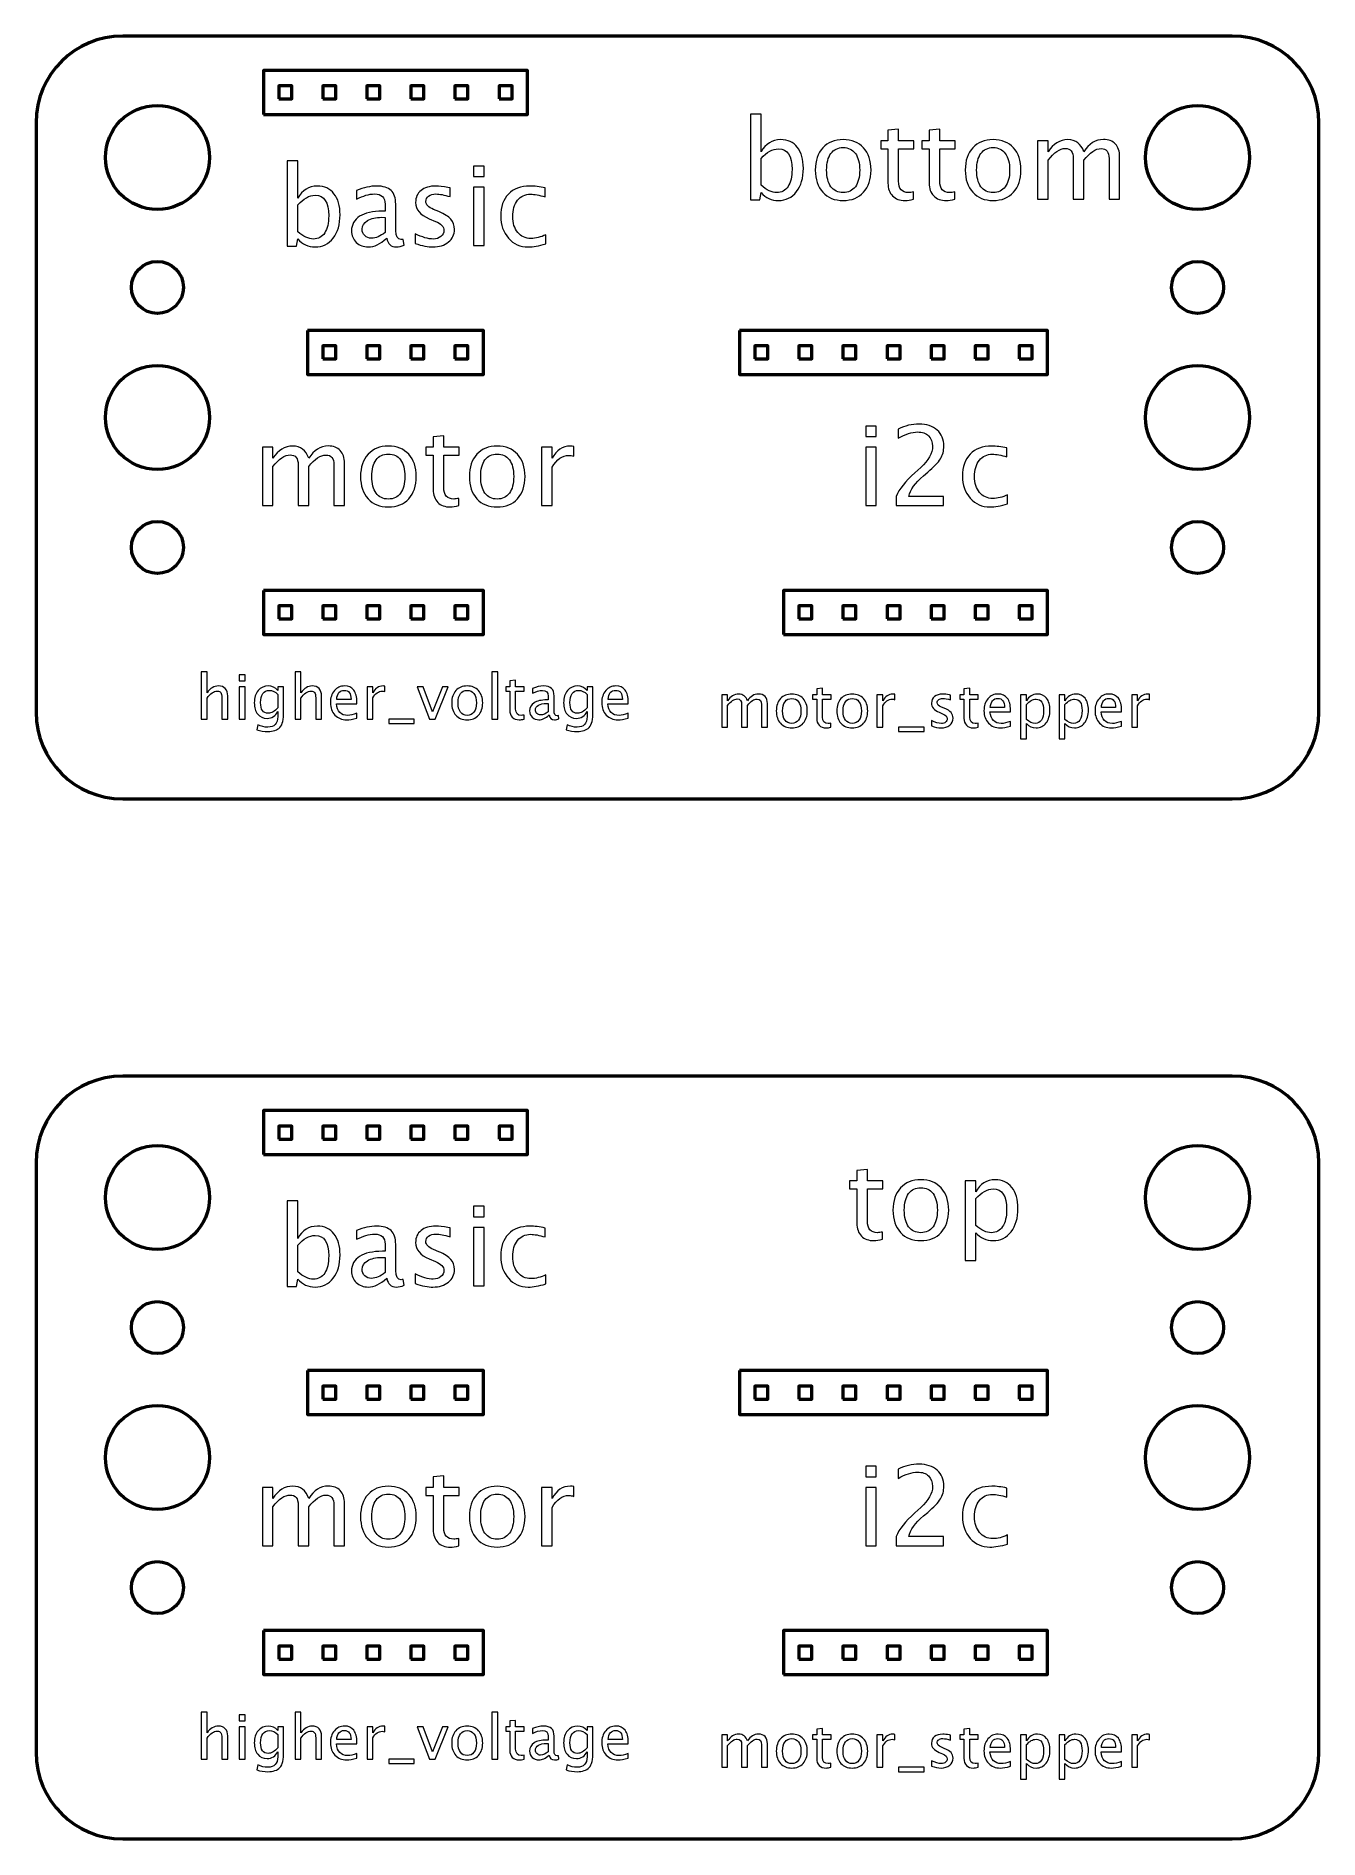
# Model space of a CAD drawing. Header units: centimetres. Extents: x -3.7 to 3.7, y -5.2 to 5.2.
import ezdxf

# ---------------------------------------------------------------- set-up
doc = ezdxf.new("R2010")
doc.units = ezdxf.units.CM
doc.header["$MEASUREMENT"] = 0
doc.layers.add('Layer 1', color=7, linetype='Continuous')

msp = doc.modelspace()

# ---------------------------------------------------------------- linework, layer by layer
at = {"layer": 'Layer 1', "color": 5, "lineweight": 53}
for points in [[(-2.389, 4.748), (-0.865, 4.748), (-0.865, 5.002), (-2.389, 5.002), (-2.389, 4.748)], [(-2.2995, 4.8375), (-2.2245, 4.8375), (-2.2245, 4.9125), (-2.2995, 4.9125), (-2.2995, 4.8375)], [(-1.2835, 4.8375), (-1.2085, 4.8375), (-1.2085, 4.9125), (-1.2835, 4.9125), (-1.2835, 4.8375)], [(-1.0295, 4.8375), (-0.9545, 4.8375), (-0.9545, 4.9125), (-1.0295, 4.9125), (-1.0295, 4.8375)], [(-2.0455, 3.3375), (-1.9705, 3.3375), (-1.9705, 3.4125), (-2.0455, 3.4125), (-2.0455, 3.3375)], [(-1.2835, 3.3375), (-1.2085, 3.3375), (-1.2085, 3.4125), (-1.2835, 3.4125), (-1.2835, 3.3375)], [(0.4465, 3.3375), (0.5215, 3.3375), (0.5215, 3.4125), (0.4465, 3.4125), (0.4465, 3.3375)], [(1.7165, 3.3375), (1.7915, 3.3375), (1.7915, 3.4125), (1.7165, 3.4125), (1.7165, 3.3375)], [(1.9705, 3.3375), (2.0455, 3.3375), (2.0455, 3.4125), (1.9705, 3.4125), (1.9705, 3.3375)], [(0.611, 1.748), (2.135, 1.748), (2.135, 2.002), (0.611, 2.002), (0.611, 1.748)], [(-2.2995, 1.8375), (-2.2245, 1.8375), (-2.2245, 1.9125), (-2.2995, 1.9125), (-2.2995, 1.8375)], [(-2.0455, 1.8375), (-1.9705, 1.8375), (-1.9705, 1.9125), (-2.0455, 1.9125), (-2.0455, 1.8375)], [(-1.2835, 1.8375), (-1.2085, 1.8375), (-1.2085, 1.9125), (-1.2835, 1.9125), (-1.2835, 1.8375)], [(0.7005, 1.8375), (0.7755, 1.8375), (0.7755, 1.9125), (0.7005, 1.9125), (0.7005, 1.8375)], [(1.9705, 1.8375), (2.0455, 1.8375), (2.0455, 1.9125), (1.9705, 1.9125), (1.9705, 1.8375)], [(-2.389, -1.252), (-0.865, -1.252), (-0.865, -0.998), (-2.389, -0.998), (-2.389, -1.252)], [(0.611, -4.252), (2.135, -4.252), (2.135, -3.998), (0.611, -3.998), (0.611, -4.252)]]:
    msp.add_lwpolyline(points, close=True, dxfattribs=at)
at = {"layer": 'Layer 1', "lineweight": 53}
for points in [[(-2.0455, 4.8375), (-1.9705, 4.8375), (-1.9705, 4.9125), (-2.0455, 4.9125), (-2.0455, 4.8375)], [(-1.7915, 4.8375), (-1.7165, 4.8375), (-1.7165, 4.9125), (-1.7915, 4.9125), (-1.7915, 4.8375)], [(-1.5375, 4.8375), (-1.4625, 4.8375), (-1.4625, 4.9125), (-1.5375, 4.9125), (-1.5375, 4.8375)], [(-1.7915, 3.3375), (-1.7165, 3.3375), (-1.7165, 3.4125), (-1.7915, 3.4125), (-1.7915, 3.3375)], [(-1.5375, 3.3375), (-1.4625, 3.3375), (-1.4625, 3.4125), (-1.5375, 3.4125), (-1.5375, 3.3375)], [(0.7005, 3.3375), (0.7755, 3.3375), (0.7755, 3.4125), (0.7005, 3.4125), (0.7005, 3.3375)], [(0.9545, 3.3375), (1.0295, 3.3375), (1.0295, 3.4125), (0.9545, 3.4125), (0.9545, 3.3375)], [(1.2085, 3.3375), (1.2835, 3.3375), (1.2835, 3.4125), (1.2085, 3.4125), (1.2085, 3.3375)], [(1.4625, 3.3375), (1.5375, 3.3375), (1.5375, 3.4125), (1.4625, 3.4125), (1.4625, 3.3375)], [(-1.7915, 1.8375), (-1.7165, 1.8375), (-1.7165, 1.9125), (-1.7915, 1.9125), (-1.7915, 1.8375)], [(-1.5375, 1.8375), (-1.4625, 1.8375), (-1.4625, 1.9125), (-1.5375, 1.9125), (-1.5375, 1.8375)], [(0.9545, 1.8375), (1.0295, 1.8375), (1.0295, 1.9125), (0.9545, 1.9125), (0.9545, 1.8375)], [(1.2085, 1.8375), (1.2835, 1.8375), (1.2835, 1.9125), (1.2085, 1.9125), (1.2085, 1.8375)], [(1.4625, 1.8375), (1.5375, 1.8375), (1.5375, 1.9125), (1.4625, 1.9125), (1.4625, 1.8375)], [(1.7165, 1.8375), (1.7915, 1.8375), (1.7915, 1.9125), (1.7165, 1.9125), (1.7165, 1.8375)], [(-2.2995, -1.1625), (-2.2245, -1.1625), (-2.2245, -1.0875), (-2.2995, -1.0875), (-2.2995, -1.1625)], [(-2.0455, -1.1625), (-1.9705, -1.1625), (-1.9705, -1.0875), (-2.0455, -1.0875), (-2.0455, -1.1625)], [(-1.7915, -1.1625), (-1.7165, -1.1625), (-1.7165, -1.0875), (-1.7915, -1.0875), (-1.7915, -1.1625)], [(-1.5375, -1.1625), (-1.4625, -1.1625), (-1.4625, -1.0875), (-1.5375, -1.0875), (-1.5375, -1.1625)], [(-1.2835, -1.1625), (-1.2085, -1.1625), (-1.2085, -1.0875), (-1.2835, -1.0875), (-1.2835, -1.1625)], [(-1.0295, -1.1625), (-0.9545, -1.1625), (-0.9545, -1.0875), (-1.0295, -1.0875), (-1.0295, -1.1625)], [(-2.0455, -2.6625), (-1.9705, -2.6625), (-1.9705, -2.5875), (-2.0455, -2.5875), (-2.0455, -2.6625)], [(-1.7915, -2.6625), (-1.7165, -2.6625), (-1.7165, -2.5875), (-1.7915, -2.5875), (-1.7915, -2.6625)], [(-1.5375, -2.6625), (-1.4625, -2.6625), (-1.4625, -2.5875), (-1.5375, -2.5875), (-1.5375, -2.6625)], [(-1.2835, -2.6625), (-1.2085, -2.6625), (-1.2085, -2.5875), (-1.2835, -2.5875), (-1.2835, -2.6625)], [(0.4465, -2.6625), (0.5215, -2.6625), (0.5215, -2.5875), (0.4465, -2.5875), (0.4465, -2.6625)], [(0.7005, -2.6625), (0.7755, -2.6625), (0.7755, -2.5875), (0.7005, -2.5875), (0.7005, -2.6625)], [(0.9545, -2.6625), (1.0295, -2.6625), (1.0295, -2.5875), (0.9545, -2.5875), (0.9545, -2.6625)], [(1.2085, -2.6625), (1.2835, -2.6625), (1.2835, -2.5875), (1.2085, -2.5875), (1.2085, -2.6625)], [(1.4625, -2.6625), (1.5375, -2.6625), (1.5375, -2.5875), (1.4625, -2.5875), (1.4625, -2.6625)], [(1.7165, -2.6625), (1.7915, -2.6625), (1.7915, -2.5875), (1.7165, -2.5875), (1.7165, -2.6625)], [(1.9705, -2.6625), (2.0455, -2.6625), (2.0455, -2.5875), (1.9705, -2.5875), (1.9705, -2.6625)], [(-2.2995, -4.1625), (-2.2245, -4.1625), (-2.2245, -4.0875), (-2.2995, -4.0875), (-2.2995, -4.1625)], [(-2.0455, -4.1625), (-1.9705, -4.1625), (-1.9705, -4.0875), (-2.0455, -4.0875), (-2.0455, -4.1625)], [(-1.7915, -4.1625), (-1.7165, -4.1625), (-1.7165, -4.0875), (-1.7915, -4.0875), (-1.7915, -4.1625)], [(-1.5375, -4.1625), (-1.4625, -4.1625), (-1.4625, -4.0875), (-1.5375, -4.0875), (-1.5375, -4.1625)], [(-1.2835, -4.1625), (-1.2085, -4.1625), (-1.2085, -4.0875), (-1.2835, -4.0875), (-1.2835, -4.1625)], [(0.7005, -4.1625), (0.7755, -4.1625), (0.7755, -4.0875), (0.7005, -4.0875), (0.7005, -4.1625)], [(0.9545, -4.1625), (1.0295, -4.1625), (1.0295, -4.0875), (0.9545, -4.0875), (0.9545, -4.1625)], [(1.2085, -4.1625), (1.2835, -4.1625), (1.2835, -4.0875), (1.2085, -4.0875), (1.2085, -4.1625)], [(1.4625, -4.1625), (1.5375, -4.1625), (1.5375, -4.0875), (1.4625, -4.0875), (1.4625, -4.1625)], [(1.7165, -4.1625), (1.7915, -4.1625), (1.7915, -4.0875), (1.7165, -4.0875), (1.7165, -4.1625)], [(1.9705, -4.1625), (2.0455, -4.1625), (2.0455, -4.0875), (1.9705, -4.0875), (1.9705, -4.1625)]]:
    msp.add_lwpolyline(points, close=True, dxfattribs=at)
for centre, major_axis in [((-2.99999, 4.49999), (0, 0.30001)), ((3.00001, 4.49999), (0, 0.30001)), ((-3, 3.75), (0, 0.15)), ((3, 3.75), (0, 0.15)), ((-2.99999, 2.99999), (0, 0.30001)), ((3.00001, 2.99999), (0, 0.30001)), ((-3, 2.25), (0, 0.15)), ((3, 2.25), (0, 0.15)), ((-2.99999, -1.50001), (0, 0.30001)), ((3.00001, -1.50001), (0, 0.30001)), ((-3, -2.25), (0, 0.15)), ((3, -2.25), (0, 0.15)), ((-2.99999, -3.00001), (0, 0.30001)), ((3.00001, -3.00001), (0, 0.30001)), ((-3, -3.75), (0, 0.15)), ((3, -3.75), (0, 0.15))]:
    msp.add_ellipse(centre, major_axis=major_axis, ratio=1, dxfattribs=at)
for points in [[(-3.7, 1.3), (-3.7, 1.3), (-3.7, 4.7), (-3.7, 4.7), (-3.7, 4.7), (-3.7, 4.97614), (-3.47614, 5.2), (-3.2, 5.2), (-3.2, 5.2), (-3.2, 5.2), (3.2, 5.2), (3.2, 5.2), (3.2, 5.2), (3.47614, 5.2), (3.7, 4.97614), (3.7, 4.7), (3.7, 4.7), (3.7, 4.7), (3.7, 1.3), (3.7, 1.3), (3.7, 1.3), (3.7, 1.02386), (3.47614, 0.8), (3.2, 0.8), (3.2, 0.8), (3.2, 0.8), (-3.2, 0.8), (-3.2, 0.8), (-3.2, 0.8), (-3.47614, 0.8), (-3.7, 1.02386), (-3.7, 1.3)], [(-3.7, -4.7), (-3.7, -4.7), (-3.7, -1.3), (-3.7, -1.3), (-3.7, -1.3), (-3.7, -1.02386), (-3.47614, -0.8), (-3.2, -0.8), (-3.2, -0.8), (-3.2, -0.8), (3.2, -0.8), (3.2, -0.8), (3.2, -0.8), (3.47614, -0.8), (3.7, -1.02386), (3.7, -1.3), (3.7, -1.3), (3.7, -1.3), (3.7, -4.7), (3.7, -4.7), (3.7, -4.7), (3.7, -4.97614), (3.47614, -5.2), (3.2, -5.2), (3.2, -5.2), (3.2, -5.2), (-3.2, -5.2), (-3.2, -5.2), (-3.2, -5.2), (-3.47614, -5.2), (-3.7, -4.97614), (-3.7, -4.7)]]:
    msp.add_open_spline(points, degree=3, knots=[0, 0, 0, 0, 0.11111111, 0.11111111, 0.11111111, 0.11111111, 0.22222222, 0.22222222, 0.22222222, 0.22222222, 0.33333333, 0.33333333, 0.33333333, 0.33333333, 0.44444444, 0.44444444, 0.44444444, 0.44444444, 0.55555556, 0.55555556, 0.55555556, 0.55555556, 0.66666667, 0.66666667, 0.66666667, 0.66666667, 0.77777778, 0.77777778, 0.77777778, 0.77777778, 1, 1, 1, 1], dxfattribs=at)
at = {"layer": 'Layer 1', "color": 5, "lineweight": 9}
for points, knots in [([(0.42193, 4.25521), (0.42193, 4.25521), (0.42193, 4.74861), (0.42193, 4.74861), (0.42193, 4.74861), (0.42193, 4.74861), (0.48289, 4.74861), (0.48289, 4.74861), (0.48289, 4.74861), (0.48289, 4.74861), (0.48289, 4.53196), (0.48289, 4.53196), (0.48289, 4.53196), (0.50787, 4.57906), (0.54544, 4.60256), (0.5955, 4.60256), (0.5955, 4.60256), (0.63603, 4.60256), (0.66789, 4.58784), (0.69117, 4.55832), (0.69117, 4.55832), (0.71445, 4.52879), (0.7261, 4.48847), (0.7261, 4.43735), (0.7261, 4.43735), (0.7261, 4.38168), (0.71287, 4.3367), (0.68651, 4.30262), (0.68651, 4.30262), (0.66016, 4.26844), (0.62545, 4.2514), (0.58248, 4.2514), (0.58248, 4.2514), (0.54258, 4.2514), (0.50935, 4.26664), (0.48289, 4.29723), (0.48289, 4.29723), (0.48289, 4.29723), (0.47548, 4.25521), (0.47548, 4.25521), (0.47548, 4.25521), (0.47548, 4.25521), (0.42193, 4.25521), (0.42193, 4.25521)], [0, 0, 0, 0, 0.08333333, 0.08333333, 0.08333333, 0.08333333, 0.16666667, 0.16666667, 0.16666667, 0.16666667, 0.25, 0.25, 0.25, 0.25, 0.33333333, 0.33333333, 0.33333333, 0.33333333, 0.41666667, 0.41666667, 0.41666667, 0.41666667, 0.5, 0.5, 0.5, 0.5, 0.58333333, 0.58333333, 0.58333333, 0.58333333, 0.66666667, 0.66666667, 0.66666667, 0.66666667, 0.75, 0.75, 0.75, 0.75, 0.83333333, 0.83333333, 0.83333333, 0.83333333, 1, 1, 1, 1]), ([(0.95555, 4.2514), (0.90612, 4.2514), (0.86696, 4.26717), (0.83818, 4.29871), (0.83818, 4.29871), (0.80928, 4.33025), (0.79489, 4.37311), (0.79489, 4.42719), (0.79489, 4.42719), (0.79489, 4.48116), (0.80928, 4.52392), (0.83818, 4.55535), (0.83818, 4.55535), (0.86696, 4.58679), (0.90612, 4.60256), (0.95555, 4.60256), (0.95555, 4.60256), (1.00497, 4.60256), (1.04413, 4.58679), (1.07291, 4.55535), (1.07291, 4.55535), (1.10181, 4.52392), (1.1162, 4.48116), (1.1162, 4.42719), (1.1162, 4.42719), (1.1162, 4.37311), (1.10181, 4.33025), (1.07291, 4.29871), (1.07291, 4.29871), (1.04413, 4.26717), (1.00497, 4.2514), (0.95555, 4.2514)], [0, 0, 0, 0, 0.11111111, 0.11111111, 0.11111111, 0.11111111, 0.22222222, 0.22222222, 0.22222222, 0.22222222, 0.33333333, 0.33333333, 0.33333333, 0.33333333, 0.44444444, 0.44444444, 0.44444444, 0.44444444, 0.55555556, 0.55555556, 0.55555556, 0.55555556, 0.66666667, 0.66666667, 0.66666667, 0.66666667, 0.77777778, 0.77777778, 0.77777778, 0.77777778, 1, 1, 1, 1]), ([(1.36216, 4.25913), (1.34332, 4.25394), (1.32691, 4.2514), (1.31305, 4.2514), (1.31305, 4.2514), (1.28193, 4.2514), (1.2577, 4.26029), (1.24034, 4.27807), (1.24034, 4.27807), (1.22288, 4.29585), (1.2142, 4.32051), (1.2142, 4.35215), (1.2142, 4.35215), (1.2142, 4.35215), (1.2142, 4.54985), (1.2142, 4.54985), (1.2142, 4.54985), (1.2142, 4.54985), (1.17208, 4.54985), (1.17208, 4.54985), (1.17208, 4.54985), (1.17208, 4.54985), (1.17208, 4.59557), (1.17208, 4.59557), (1.17208, 4.59557), (1.17208, 4.59557), (1.2142, 4.59557), (1.2142, 4.59557), (1.2142, 4.59557), (1.2142, 4.59557), (1.2142, 4.65642), (1.2142, 4.65642), (1.2142, 4.65642), (1.2142, 4.65642), (1.27516, 4.66225), (1.27516, 4.66225), (1.27516, 4.66225), (1.27516, 4.66225), (1.27516, 4.59557), (1.27516, 4.59557), (1.27516, 4.59557), (1.27516, 4.59557), (1.36343, 4.59557), (1.36343, 4.59557), (1.36343, 4.59557), (1.36343, 4.59557), (1.36343, 4.54985), (1.36343, 4.54985), (1.36343, 4.54985), (1.36343, 4.54985), (1.27516, 4.54985), (1.27516, 4.54985), (1.27516, 4.54985), (1.27516, 4.54985), (1.27516, 4.36316), (1.27516, 4.36316), (1.27516, 4.36316), (1.27516, 4.31913), (1.29432, 4.29712), (1.33252, 4.29712), (1.33252, 4.29712), (1.34067, 4.29712), (1.35051, 4.2985), (1.36216, 4.30114), (1.36216, 4.30114), (1.36216, 4.30114), (1.36216, 4.25913), (1.36216, 4.25913)], [0, 0, 0, 0, 0.05555556, 0.05555556, 0.05555556, 0.05555556, 0.11111111, 0.11111111, 0.11111111, 0.11111111, 0.16666667, 0.16666667, 0.16666667, 0.16666667, 0.22222222, 0.22222222, 0.22222222, 0.22222222, 0.27777778, 0.27777778, 0.27777778, 0.27777778, 0.33333333, 0.33333333, 0.33333333, 0.33333333, 0.38888889, 0.38888889, 0.38888889, 0.38888889, 0.44444444, 0.44444444, 0.44444444, 0.44444444, 0.5, 0.5, 0.5, 0.5, 0.55555556, 0.55555556, 0.55555556, 0.55555556, 0.61111111, 0.61111111, 0.61111111, 0.61111111, 0.66666667, 0.66666667, 0.66666667, 0.66666667, 0.72222222, 0.72222222, 0.72222222, 0.72222222, 0.77777778, 0.77777778, 0.77777778, 0.77777778, 0.83333333, 0.83333333, 0.83333333, 0.83333333, 0.88888889, 0.88888889, 0.88888889, 0.88888889, 1, 1, 1, 1]), ([(1.59965, 4.25913), (1.58081, 4.25394), (1.5644, 4.2514), (1.55054, 4.2514), (1.55054, 4.2514), (1.51942, 4.2514), (1.49519, 4.26029), (1.47783, 4.27807), (1.47783, 4.27807), (1.46037, 4.29585), (1.45169, 4.32051), (1.45169, 4.35215), (1.45169, 4.35215), (1.45169, 4.35215), (1.45169, 4.54985), (1.45169, 4.54985), (1.45169, 4.54985), (1.45169, 4.54985), (1.40957, 4.54985), (1.40957, 4.54985), (1.40957, 4.54985), (1.40957, 4.54985), (1.40957, 4.59557), (1.40957, 4.59557), (1.40957, 4.59557), (1.40957, 4.59557), (1.45169, 4.59557), (1.45169, 4.59557), (1.45169, 4.59557), (1.45169, 4.59557), (1.45169, 4.65642), (1.45169, 4.65642), (1.45169, 4.65642), (1.45169, 4.65642), (1.51265, 4.66225), (1.51265, 4.66225), (1.51265, 4.66225), (1.51265, 4.66225), (1.51265, 4.59557), (1.51265, 4.59557), (1.51265, 4.59557), (1.51265, 4.59557), (1.60092, 4.59557), (1.60092, 4.59557), (1.60092, 4.59557), (1.60092, 4.59557), (1.60092, 4.54985), (1.60092, 4.54985), (1.60092, 4.54985), (1.60092, 4.54985), (1.51265, 4.54985), (1.51265, 4.54985), (1.51265, 4.54985), (1.51265, 4.54985), (1.51265, 4.36316), (1.51265, 4.36316), (1.51265, 4.36316), (1.51265, 4.31913), (1.53181, 4.29712), (1.57001, 4.29712), (1.57001, 4.29712), (1.57816, 4.29712), (1.588, 4.2985), (1.59965, 4.30114), (1.59965, 4.30114), (1.59965, 4.30114), (1.59965, 4.25913), (1.59965, 4.25913)], [0, 0, 0, 0, 0.05555556, 0.05555556, 0.05555556, 0.05555556, 0.11111111, 0.11111111, 0.11111111, 0.11111111, 0.16666667, 0.16666667, 0.16666667, 0.16666667, 0.22222222, 0.22222222, 0.22222222, 0.22222222, 0.27777778, 0.27777778, 0.27777778, 0.27777778, 0.33333333, 0.33333333, 0.33333333, 0.33333333, 0.38888889, 0.38888889, 0.38888889, 0.38888889, 0.44444444, 0.44444444, 0.44444444, 0.44444444, 0.5, 0.5, 0.5, 0.5, 0.55555556, 0.55555556, 0.55555556, 0.55555556, 0.61111111, 0.61111111, 0.61111111, 0.61111111, 0.66666667, 0.66666667, 0.66666667, 0.66666667, 0.72222222, 0.72222222, 0.72222222, 0.72222222, 0.77777778, 0.77777778, 0.77777778, 0.77777778, 0.83333333, 0.83333333, 0.83333333, 0.83333333, 0.88888889, 0.88888889, 0.88888889, 0.88888889, 1, 1, 1, 1]), ([(1.82063, 4.2514), (1.7712, 4.2514), (1.73204, 4.26717), (1.70326, 4.29871), (1.70326, 4.29871), (1.67436, 4.33025), (1.65997, 4.37311), (1.65997, 4.42719), (1.65997, 4.42719), (1.65997, 4.48116), (1.67436, 4.52392), (1.70326, 4.55535), (1.70326, 4.55535), (1.73204, 4.58679), (1.7712, 4.60256), (1.82063, 4.60256), (1.82063, 4.60256), (1.87005, 4.60256), (1.90921, 4.58679), (1.93799, 4.55535), (1.93799, 4.55535), (1.96689, 4.52392), (1.98128, 4.48116), (1.98128, 4.42719), (1.98128, 4.42719), (1.98128, 4.37311), (1.96689, 4.33025), (1.93799, 4.29871), (1.93799, 4.29871), (1.90921, 4.26717), (1.87005, 4.2514), (1.82063, 4.2514)], [0, 0, 0, 0, 0.11111111, 0.11111111, 0.11111111, 0.11111111, 0.22222222, 0.22222222, 0.22222222, 0.22222222, 0.33333333, 0.33333333, 0.33333333, 0.33333333, 0.44444444, 0.44444444, 0.44444444, 0.44444444, 0.55555556, 0.55555556, 0.55555556, 0.55555556, 0.66666667, 0.66666667, 0.66666667, 0.66666667, 0.77777778, 0.77777778, 0.77777778, 0.77777778, 1, 1, 1, 1]), ([(2.07674, 4.25902), (2.07674, 4.25902), (2.07674, 4.59557), (2.07674, 4.59557), (2.07674, 4.59557), (2.07674, 4.59557), (2.1377, 4.59557), (2.1377, 4.59557), (2.1377, 4.59557), (2.1377, 4.59557), (2.1377, 4.53196), (2.1377, 4.53196), (2.1377, 4.53196), (2.16744, 4.57906), (2.20554, 4.60256), (2.25221, 4.60256), (2.25221, 4.60256), (2.29719, 4.60256), (2.32778, 4.57906), (2.34408, 4.53196), (2.34408, 4.53196), (2.37297, 4.57948), (2.41064, 4.60319), (2.45689, 4.60319), (2.45689, 4.60319), (2.48642, 4.60319), (2.50939, 4.59451), (2.52579, 4.57705), (2.52579, 4.57705), (2.5422, 4.55959), (2.55045, 4.53514), (2.55045, 4.50371), (2.55045, 4.50371), (2.55045, 4.50371), (2.55045, 4.25902), (2.55045, 4.25902), (2.55045, 4.25902), (2.55045, 4.25902), (2.48949, 4.25902), (2.48949, 4.25902), (2.48949, 4.25902), (2.48949, 4.25902), (2.48949, 4.49365), (2.48949, 4.49365), (2.48949, 4.49365), (2.48949, 4.53196), (2.47425, 4.55112), (2.44377, 4.55112), (2.44377, 4.55112), (2.41213, 4.55112), (2.37889, 4.52879), (2.34408, 4.48402), (2.34408, 4.48402), (2.34408, 4.48402), (2.34408, 4.25902), (2.34408, 4.25902), (2.34408, 4.25902), (2.34408, 4.25902), (2.28312, 4.25902), (2.28312, 4.25902), (2.28312, 4.25902), (2.28312, 4.25902), (2.28312, 4.49386), (2.28312, 4.49386), (2.28312, 4.49386), (2.28312, 4.53249), (2.26766, 4.55176), (2.23665, 4.55176), (2.23665, 4.55176), (2.20586, 4.55176), (2.17284, 4.52932), (2.1377, 4.48434), (2.1377, 4.48434), (2.1377, 4.48434), (2.1377, 4.25902), (2.1377, 4.25902), (2.1377, 4.25902), (2.1377, 4.25902), (2.07674, 4.25902), (2.07674, 4.25902)], [0, 0, 0, 0, 0.04761905, 0.04761905, 0.04761905, 0.04761905, 0.0952381, 0.0952381, 0.0952381, 0.0952381, 0.14285714, 0.14285714, 0.14285714, 0.14285714, 0.19047619, 0.19047619, 0.19047619, 0.19047619, 0.23809524, 0.23809524, 0.23809524, 0.23809524, 0.28571429, 0.28571429, 0.28571429, 0.28571429, 0.33333333, 0.33333333, 0.33333333, 0.33333333, 0.38095238, 0.38095238, 0.38095238, 0.38095238, 0.42857143, 0.42857143, 0.42857143, 0.42857143, 0.47619048, 0.47619048, 0.47619048, 0.47619048, 0.52380952, 0.52380952, 0.52380952, 0.52380952, 0.57142857, 0.57142857, 0.57142857, 0.57142857, 0.61904762, 0.61904762, 0.61904762, 0.61904762, 0.66666667, 0.66666667, 0.66666667, 0.66666667, 0.71428571, 0.71428571, 0.71428571, 0.71428571, 0.76190476, 0.76190476, 0.76190476, 0.76190476, 0.80952381, 0.80952381, 0.80952381, 0.80952381, 0.85714286, 0.85714286, 0.85714286, 0.85714286, 0.9047619, 0.9047619, 0.9047619, 0.9047619, 1, 1, 1, 1]), ([(-2.25066, 3.98738), (-2.25066, 3.98738), (-2.25066, 4.48078), (-2.25066, 4.48078), (-2.25066, 4.48078), (-2.25066, 4.48078), (-2.1897, 4.48078), (-2.1897, 4.48078), (-2.1897, 4.48078), (-2.1897, 4.48078), (-2.1897, 4.26413), (-2.1897, 4.26413), (-2.1897, 4.26413), (-2.16472, 4.31123), (-2.12715, 4.33473), (-2.07709, 4.33473), (-2.07709, 4.33473), (-2.03656, 4.33473), (-2.0047, 4.32001), (-1.98142, 4.29049), (-1.98142, 4.29049), (-1.95814, 4.26096), (-1.94649, 4.22064), (-1.94649, 4.16952), (-1.94649, 4.16952), (-1.94649, 4.11385), (-1.95972, 4.06887), (-1.98608, 4.03479), (-1.98608, 4.03479), (-2.01243, 4.00061), (-2.04714, 3.98357), (-2.09011, 3.98357), (-2.09011, 3.98357), (-2.13001, 3.98357), (-2.16324, 3.99881), (-2.1897, 4.0294), (-2.1897, 4.0294), (-2.1897, 4.0294), (-2.19711, 3.98738), (-2.19711, 3.98738), (-2.19711, 3.98738), (-2.19711, 3.98738), (-2.25066, 3.98738), (-2.25066, 3.98738)], [0, 0, 0, 0, 0.08333333, 0.08333333, 0.08333333, 0.08333333, 0.16666667, 0.16666667, 0.16666667, 0.16666667, 0.25, 0.25, 0.25, 0.25, 0.33333333, 0.33333333, 0.33333333, 0.33333333, 0.41666667, 0.41666667, 0.41666667, 0.41666667, 0.5, 0.5, 0.5, 0.5, 0.58333333, 0.58333333, 0.58333333, 0.58333333, 0.66666667, 0.66666667, 0.66666667, 0.66666667, 0.75, 0.75, 0.75, 0.75, 0.83333333, 0.83333333, 0.83333333, 0.83333333, 1, 1, 1, 1]), ([(0.48289, 4.33924), (0.51432, 4.3112), (0.54427, 4.29712), (0.57274, 4.29712), (0.57274, 4.29712), (0.60079, 4.29712), (0.62248, 4.30887), (0.63772, 4.33226), (0.63772, 4.33226), (0.65307, 4.35565), (0.66069, 4.38856), (0.66069, 4.43111), (0.66069, 4.43111), (0.66069, 4.50985), (0.63466, 4.54922), (0.58259, 4.54922), (0.58259, 4.54922), (0.54851, 4.54922), (0.51528, 4.5308), (0.48289, 4.49386), (0.48289, 4.49386), (0.48289, 4.49386), (0.48289, 4.33924), (0.48289, 4.33924)], [0, 0, 0, 0, 0.14285714, 0.14285714, 0.14285714, 0.14285714, 0.28571429, 0.28571429, 0.28571429, 0.28571429, 0.42857143, 0.42857143, 0.42857143, 0.42857143, 0.57142857, 0.57142857, 0.57142857, 0.57142857, 0.71428571, 0.71428571, 0.71428571, 0.71428571, 1, 1, 1, 1]), ([(0.95544, 4.29712), (0.9856, 4.29712), (1.0091, 4.30844), (1.02582, 4.3312), (1.02582, 4.3312), (1.04243, 4.35385), (1.0508, 4.38591), (1.0508, 4.42719), (1.0508, 4.42719), (1.0508, 4.46836), (1.04243, 4.50032), (1.02582, 4.52297), (1.02582, 4.52297), (1.0091, 4.54551), (0.9856, 4.55684), (0.95544, 4.55684), (0.95544, 4.55684), (0.92517, 4.55684), (0.90168, 4.54551), (0.88517, 4.52297), (0.88517, 4.52297), (0.86855, 4.50032), (0.8603, 4.46836), (0.8603, 4.42719), (0.8603, 4.42719), (0.8603, 4.38591), (0.86855, 4.35385), (0.88517, 4.3312), (0.88517, 4.3312), (0.90168, 4.30844), (0.92517, 4.29712), (0.95544, 4.29712)], [0, 0, 0, 0, 0.11111111, 0.11111111, 0.11111111, 0.11111111, 0.22222222, 0.22222222, 0.22222222, 0.22222222, 0.33333333, 0.33333333, 0.33333333, 0.33333333, 0.44444444, 0.44444444, 0.44444444, 0.44444444, 0.55555556, 0.55555556, 0.55555556, 0.55555556, 0.66666667, 0.66666667, 0.66666667, 0.66666667, 0.77777778, 0.77777778, 0.77777778, 0.77777778, 1, 1, 1, 1]), ([(1.82052, 4.29712), (1.85068, 4.29712), (1.87418, 4.30844), (1.8909, 4.3312), (1.8909, 4.3312), (1.90751, 4.35385), (1.91588, 4.38591), (1.91588, 4.42719), (1.91588, 4.42719), (1.91588, 4.46836), (1.90751, 4.50032), (1.8909, 4.52297), (1.8909, 4.52297), (1.87418, 4.54551), (1.85068, 4.55684), (1.82052, 4.55684), (1.82052, 4.55684), (1.79025, 4.55684), (1.76676, 4.54551), (1.75025, 4.52297), (1.75025, 4.52297), (1.73363, 4.50032), (1.72538, 4.46836), (1.72538, 4.42719), (1.72538, 4.42719), (1.72538, 4.38591), (1.73363, 4.35385), (1.75025, 4.3312), (1.75025, 4.3312), (1.76676, 4.30844), (1.79025, 4.29712), (1.82052, 4.29712)], [0, 0, 0, 0, 0.11111111, 0.11111111, 0.11111111, 0.11111111, 0.22222222, 0.22222222, 0.22222222, 0.22222222, 0.33333333, 0.33333333, 0.33333333, 0.33333333, 0.44444444, 0.44444444, 0.44444444, 0.44444444, 0.55555556, 0.55555556, 0.55555556, 0.55555556, 0.66666667, 0.66666667, 0.66666667, 0.66666667, 0.77777778, 0.77777778, 0.77777778, 0.77777778, 1, 1, 1, 1]), ([(-1.17666, 4.38934), (-1.17666, 4.38934), (-1.17666, 4.4503), (-1.17666, 4.4503), (-1.17666, 4.4503), (-1.17666, 4.4503), (-1.1157, 4.4503), (-1.1157, 4.4503), (-1.1157, 4.4503), (-1.1157, 4.4503), (-1.1157, 4.38934), (-1.1157, 4.38934), (-1.1157, 4.38934), (-1.1157, 4.38934), (-1.17666, 4.38934), (-1.17666, 4.38934)], [0, 0, 0, 0, 0.2, 0.2, 0.2, 0.2, 0.4, 0.4, 0.4, 0.4, 0.6, 0.6, 0.6, 0.6, 1, 1, 1, 1]), ([(-2.1897, 4.07141), (-2.15827, 4.04337), (-2.12832, 4.02929), (-2.09985, 4.02929), (-2.09985, 4.02929), (-2.0718, 4.02929), (-2.05011, 4.04104), (-2.03487, 4.06443), (-2.03487, 4.06443), (-2.01952, 4.08782), (-2.0119, 4.12073), (-2.0119, 4.16328), (-2.0119, 4.16328), (-2.0119, 4.24202), (-2.03793, 4.28139), (-2.09, 4.28139), (-2.09, 4.28139), (-2.12408, 4.28139), (-2.15731, 4.26297), (-2.1897, 4.22603), (-2.1897, 4.22603), (-2.1897, 4.22603), (-2.1897, 4.07141), (-2.1897, 4.07141)], [0, 0, 0, 0, 0.14285714, 0.14285714, 0.14285714, 0.14285714, 0.28571429, 0.28571429, 0.28571429, 0.28571429, 0.42857143, 0.42857143, 0.42857143, 0.42857143, 0.57142857, 0.57142857, 0.57142857, 0.57142857, 0.71428571, 0.71428571, 0.71428571, 0.71428571, 1, 1, 1, 1]), ([(-1.67757, 4.03405), (-1.71419, 4.0004), (-1.74943, 3.98357), (-1.7833, 3.98357), (-1.7833, 3.98357), (-1.81113, 3.98357), (-1.83431, 3.99225), (-1.85262, 4.00971), (-1.85262, 4.00971), (-1.87103, 4.02717), (-1.88024, 4.04919), (-1.88024, 4.07575), (-1.88024, 4.07575), (-1.88024, 4.11248), (-1.86479, 4.14073), (-1.83388, 4.16042), (-1.83388, 4.16042), (-1.80298, 4.1801), (-1.75864, 4.18995), (-1.70085, 4.18995), (-1.70085, 4.18995), (-1.70085, 4.18995), (-1.68656, 4.18995), (-1.68656, 4.18995), (-1.68656, 4.18995), (-1.68656, 4.18995), (-1.68656, 4.23048), (-1.68656, 4.23048), (-1.68656, 4.23048), (-1.68656, 4.26953), (-1.70688, 4.28901), (-1.74763, 4.28901), (-1.74763, 4.28901), (-1.77917, 4.28901), (-1.81367, 4.27906), (-1.85103, 4.25916), (-1.85103, 4.25916), (-1.85103, 4.25916), (-1.85103, 4.30933), (-1.85103, 4.30933), (-1.85103, 4.30933), (-1.80997, 4.32626), (-1.77123, 4.33473), (-1.73493, 4.33473), (-1.73493, 4.33473), (-1.69757, 4.33473), (-1.66995, 4.32626), (-1.65227, 4.30922), (-1.65227, 4.30922), (-1.63449, 4.29218), (-1.6256, 4.26593), (-1.6256, 4.23048), (-1.6256, 4.23048), (-1.6256, 4.23048), (-1.6256, 4.0784), (-1.6256, 4.0784), (-1.6256, 4.0784), (-1.6256, 4.04358), (-1.61492, 4.02612), (-1.59343, 4.02612), (-1.59343, 4.02612), (-1.59079, 4.02612), (-1.58687, 4.02654), (-1.58168, 4.02739), (-1.58168, 4.02739), (-1.58168, 4.02739), (-1.57734, 3.99352), (-1.57734, 3.99352), (-1.57734, 3.99352), (-1.59121, 3.98685), (-1.60645, 3.98357), (-1.62317, 3.98357), (-1.62317, 3.98357), (-1.65164, 3.98357), (-1.66974, 4.0004), (-1.67757, 4.03405)], [0, 0, 0, 0, 0.05, 0.05, 0.05, 0.05, 0.1, 0.1, 0.1, 0.1, 0.15, 0.15, 0.15, 0.15, 0.2, 0.2, 0.2, 0.2, 0.25, 0.25, 0.25, 0.25, 0.3, 0.3, 0.3, 0.3, 0.35, 0.35, 0.35, 0.35, 0.4, 0.4, 0.4, 0.4, 0.45, 0.45, 0.45, 0.45, 0.5, 0.5, 0.5, 0.5, 0.55, 0.55, 0.55, 0.55, 0.6, 0.6, 0.6, 0.6, 0.65, 0.65, 0.65, 0.65, 0.7, 0.7, 0.7, 0.7, 0.75, 0.75, 0.75, 0.75, 0.8, 0.8, 0.8, 0.8, 0.85, 0.85, 0.85, 0.85, 0.9, 0.9, 0.9, 0.9, 1, 1, 1, 1]), ([(-1.51246, 4.00326), (-1.51246, 4.00326), (-1.51246, 4.05914), (-1.51246, 4.05914), (-1.51246, 4.05914), (-1.47257, 4.03924), (-1.43796, 4.02929), (-1.40843, 4.02929), (-1.40843, 4.02929), (-1.39086, 4.02929), (-1.37626, 4.03405), (-1.36472, 4.04358), (-1.36472, 4.04358), (-1.35319, 4.053), (-1.34736, 4.06485), (-1.34736, 4.07914), (-1.34736, 4.07914), (-1.34736, 4.09999), (-1.36356, 4.11724), (-1.39594, 4.13089), (-1.39594, 4.13089), (-1.39594, 4.13089), (-1.43161, 4.14602), (-1.43161, 4.14602), (-1.43161, 4.14602), (-1.48421, 4.16783), (-1.51056, 4.19936), (-1.51056, 4.24032), (-1.51056, 4.24032), (-1.51056, 4.26964), (-1.50019, 4.29271), (-1.47944, 4.30954), (-1.47944, 4.30954), (-1.4587, 4.32636), (-1.43023, 4.33473), (-1.39414, 4.33473), (-1.39414, 4.33473), (-1.37541, 4.33473), (-1.35213, 4.33219), (-1.3245, 4.327), (-1.3245, 4.327), (-1.3245, 4.327), (-1.3118, 4.32457), (-1.3118, 4.32457), (-1.3118, 4.32457), (-1.3118, 4.32457), (-1.3118, 4.27377), (-1.3118, 4.27377), (-1.3118, 4.27377), (-1.34578, 4.28393), (-1.37287, 4.28901), (-1.39308, 4.28901), (-1.39308, 4.28901), (-1.41086, 4.28901), (-1.42494, 4.28509), (-1.43563, 4.27736), (-1.43563, 4.27736), (-1.44621, 4.26964), (-1.4515, 4.25927), (-1.4515, 4.24625), (-1.4515, 4.24625), (-1.4515, 4.22794), (-1.43669, 4.21238), (-1.40695, 4.19979), (-1.40695, 4.19979), (-1.40695, 4.19979), (-1.37763, 4.18741), (-1.37763, 4.18741), (-1.37763, 4.18741), (-1.3444, 4.17344), (-1.32091, 4.15862), (-1.30715, 4.14306), (-1.30715, 4.14306), (-1.29328, 4.1275), (-1.2864, 4.10803), (-1.2864, 4.08475), (-1.2864, 4.08475), (-1.2864, 4.05522), (-1.29805, 4.03098), (-1.32144, 4.01204), (-1.32144, 4.01204), (-1.34472, 3.9931), (-1.37456, 3.98357), (-1.41086, 3.98357), (-1.41086, 3.98357), (-1.4388, 3.98357), (-1.47257, 3.99013), (-1.51246, 4.00326)], [0, 0, 0, 0, 0.04347826, 0.04347826, 0.04347826, 0.04347826, 0.08695652, 0.08695652, 0.08695652, 0.08695652, 0.13043478, 0.13043478, 0.13043478, 0.13043478, 0.17391304, 0.17391304, 0.17391304, 0.17391304, 0.2173913, 0.2173913, 0.2173913, 0.2173913, 0.26086957, 0.26086957, 0.26086957, 0.26086957, 0.30434783, 0.30434783, 0.30434783, 0.30434783, 0.34782609, 0.34782609, 0.34782609, 0.34782609, 0.39130435, 0.39130435, 0.39130435, 0.39130435, 0.43478261, 0.43478261, 0.43478261, 0.43478261, 0.47826087, 0.47826087, 0.47826087, 0.47826087, 0.52173913, 0.52173913, 0.52173913, 0.52173913, 0.56521739, 0.56521739, 0.56521739, 0.56521739, 0.60869565, 0.60869565, 0.60869565, 0.60869565, 0.65217391, 0.65217391, 0.65217391, 0.65217391, 0.69565217, 0.69565217, 0.69565217, 0.69565217, 0.73913043, 0.73913043, 0.73913043, 0.73913043, 0.7826087, 0.7826087, 0.7826087, 0.7826087, 0.82608696, 0.82608696, 0.82608696, 0.82608696, 0.86956522, 0.86956522, 0.86956522, 0.86956522, 0.91304348, 0.91304348, 0.91304348, 0.91304348, 1, 1, 1, 1]), ([(-1.17666, 3.99119), (-1.17666, 3.99119), (-1.17666, 4.32774), (-1.17666, 4.32774), (-1.17666, 4.32774), (-1.17666, 4.32774), (-1.1157, 4.32774), (-1.1157, 4.32774), (-1.1157, 4.32774), (-1.1157, 4.32774), (-1.1157, 3.99119), (-1.1157, 3.99119), (-1.1157, 3.99119), (-1.1157, 3.99119), (-1.17666, 3.99119), (-1.17666, 3.99119)], [0, 0, 0, 0, 0.2, 0.2, 0.2, 0.2, 0.4, 0.4, 0.4, 0.4, 0.6, 0.6, 0.6, 0.6, 1, 1, 1, 1]), ([(-0.75946, 4.00135), (-0.79894, 3.9895), (-0.83301, 3.98357), (-0.86169, 3.98357), (-0.86169, 3.98357), (-0.9072, 3.98357), (-0.94488, 4.0004), (-0.97483, 4.03395), (-0.97483, 4.03395), (-1.00478, 4.0676), (-1.01981, 4.11004), (-1.01981, 4.16116), (-1.01981, 4.16116), (-1.01981, 4.21577), (-1.00499, 4.25842), (-0.97536, 4.2889), (-0.97536, 4.2889), (-0.94573, 4.31949), (-0.90435, 4.33473), (-0.85122, 4.33473), (-0.85122, 4.33473), (-0.82508, 4.33473), (-0.79565, 4.33113), (-0.76327, 4.32393), (-0.76327, 4.32393), (-0.76327, 4.32393), (-0.76327, 4.2725), (-0.76327, 4.2725), (-0.76327, 4.2725), (-0.79767, 4.28266), (-0.82571, 4.28774), (-0.8473, 4.28774), (-0.8473, 4.28774), (-0.87863, 4.28774), (-0.90371, 4.27599), (-0.92244, 4.2526), (-0.92244, 4.2526), (-0.94118, 4.22921), (-0.95059, 4.19799), (-0.95059, 4.15904), (-0.95059, 4.15904), (-0.95059, 4.12126), (-0.94086, 4.09078), (-0.92149, 4.06739), (-0.92149, 4.06739), (-0.90212, 4.04411), (-0.87683, 4.03247), (-0.8454, 4.03247), (-0.8454, 4.03247), (-0.81756, 4.03247), (-0.78899, 4.03966), (-0.75946, 4.05406), (-0.75946, 4.05406), (-0.75946, 4.05406), (-0.75946, 4.00135), (-0.75946, 4.00135)], [0, 0, 0, 0, 0.06666667, 0.06666667, 0.06666667, 0.06666667, 0.13333333, 0.13333333, 0.13333333, 0.13333333, 0.2, 0.2, 0.2, 0.2, 0.26666667, 0.26666667, 0.26666667, 0.26666667, 0.33333333, 0.33333333, 0.33333333, 0.33333333, 0.4, 0.4, 0.4, 0.4, 0.46666667, 0.46666667, 0.46666667, 0.46666667, 0.53333333, 0.53333333, 0.53333333, 0.53333333, 0.6, 0.6, 0.6, 0.6, 0.66666667, 0.66666667, 0.66666667, 0.66666667, 0.73333333, 0.73333333, 0.73333333, 0.73333333, 0.8, 0.8, 0.8, 0.8, 0.86666667, 0.86666667, 0.86666667, 0.86666667, 1, 1, 1, 1]), ([(-1.68656, 4.06728), (-1.68656, 4.06728), (-1.68656, 4.15375), (-1.68656, 4.15375), (-1.68656, 4.15375), (-1.68656, 4.15375), (-1.70614, 4.15439), (-1.70614, 4.15439), (-1.70614, 4.15439), (-1.74001, 4.15439), (-1.76732, 4.14814), (-1.78816, 4.13565), (-1.78816, 4.13565), (-1.80891, 4.12306), (-1.81928, 4.10644), (-1.81928, 4.0857), (-1.81928, 4.0857), (-1.81928, 4.0712), (-1.81409, 4.05892), (-1.80383, 4.04887), (-1.80383, 4.04887), (-1.79346, 4.03882), (-1.78086, 4.03374), (-1.76594, 4.03374), (-1.76594, 4.03374), (-1.74054, 4.03374), (-1.71408, 4.04495), (-1.68656, 4.06728)], [0, 0, 0, 0, 0.125, 0.125, 0.125, 0.125, 0.25, 0.25, 0.25, 0.25, 0.375, 0.375, 0.375, 0.375, 0.5, 0.5, 0.5, 0.5, 0.625, 0.625, 0.625, 0.625, 0.75, 0.75, 0.75, 0.75, 1, 1, 1, 1]), ([(1.08558, 2.88934), (1.08558, 2.88934), (1.08558, 2.9503), (1.08558, 2.9503), (1.08558, 2.9503), (1.08558, 2.9503), (1.14654, 2.9503), (1.14654, 2.9503), (1.14654, 2.9503), (1.14654, 2.9503), (1.14654, 2.88934), (1.14654, 2.88934), (1.14654, 2.88934), (1.14654, 2.88934), (1.08558, 2.88934), (1.08558, 2.88934)], [0, 0, 0, 0, 0.2, 0.2, 0.2, 0.2, 0.4, 0.4, 0.4, 0.4, 0.6, 0.6, 0.6, 0.6, 1, 1, 1, 1]), ([(1.26085, 2.49119), (1.26085, 2.49119), (1.26085, 2.54453), (1.26085, 2.54453), (1.26085, 2.54453), (1.27863, 2.58612), (1.3145, 2.63153), (1.36858, 2.68053), (1.36858, 2.68053), (1.36858, 2.68053), (1.40351, 2.71185), (1.40351, 2.71185), (1.40351, 2.71185), (1.44849, 2.7527), (1.47103, 2.79313), (1.47103, 2.83335), (1.47103, 2.83335), (1.47103, 2.85907), (1.4633, 2.87918), (1.44796, 2.89389), (1.44796, 2.89389), (1.43261, 2.9086), (1.41134, 2.91601), (1.38435, 2.91601), (1.38435, 2.91601), (1.35281, 2.91601), (1.31546, 2.90394), (1.27228, 2.87981), (1.27228, 2.87981), (1.27228, 2.87981), (1.27228, 2.93315), (1.27228, 2.93315), (1.27228, 2.93315), (1.31302, 2.9522), (1.35356, 2.96173), (1.39398, 2.96173), (1.39398, 2.96173), (1.43695, 2.96173), (1.47145, 2.95019), (1.49749, 2.92701), (1.49749, 2.92701), (1.52342, 2.90383), (1.53644, 2.87314), (1.53644, 2.83483), (1.53644, 2.83483), (1.53644, 2.80731), (1.52987, 2.78287), (1.51675, 2.76159), (1.51675, 2.76159), (1.50352, 2.74022), (1.47907, 2.71439), (1.4432, 2.68391), (1.4432, 2.68391), (1.4432, 2.68391), (1.4196, 2.6638), (1.4196, 2.6638), (1.4196, 2.6638), (1.37049, 2.62221), (1.34213, 2.58242), (1.33451, 2.54453), (1.33451, 2.54453), (1.33451, 2.54453), (1.53453, 2.54453), (1.53453, 2.54453), (1.53453, 2.54453), (1.53453, 2.54453), (1.53453, 2.49119), (1.53453, 2.49119), (1.53453, 2.49119), (1.53453, 2.49119), (1.26085, 2.49119), (1.26085, 2.49119)], [0, 0, 0, 0, 0.05263158, 0.05263158, 0.05263158, 0.05263158, 0.10526316, 0.10526316, 0.10526316, 0.10526316, 0.15789474, 0.15789474, 0.15789474, 0.15789474, 0.21052632, 0.21052632, 0.21052632, 0.21052632, 0.26315789, 0.26315789, 0.26315789, 0.26315789, 0.31578947, 0.31578947, 0.31578947, 0.31578947, 0.36842105, 0.36842105, 0.36842105, 0.36842105, 0.42105263, 0.42105263, 0.42105263, 0.42105263, 0.47368421, 0.47368421, 0.47368421, 0.47368421, 0.52631579, 0.52631579, 0.52631579, 0.52631579, 0.57894737, 0.57894737, 0.57894737, 0.57894737, 0.63157895, 0.63157895, 0.63157895, 0.63157895, 0.68421053, 0.68421053, 0.68421053, 0.68421053, 0.73684211, 0.73684211, 0.73684211, 0.73684211, 0.78947368, 0.78947368, 0.78947368, 0.78947368, 0.84210526, 0.84210526, 0.84210526, 0.84210526, 0.89473684, 0.89473684, 0.89473684, 0.89473684, 1, 1, 1, 1]), ([(-2.39448, 2.49119), (-2.39448, 2.49119), (-2.39448, 2.82774), (-2.39448, 2.82774), (-2.39448, 2.82774), (-2.39448, 2.82774), (-2.33352, 2.82774), (-2.33352, 2.82774), (-2.33352, 2.82774), (-2.33352, 2.82774), (-2.33352, 2.76413), (-2.33352, 2.76413), (-2.33352, 2.76413), (-2.30378, 2.81123), (-2.26568, 2.83473), (-2.21901, 2.83473), (-2.21901, 2.83473), (-2.17403, 2.83473), (-2.14344, 2.81123), (-2.12714, 2.76413), (-2.12714, 2.76413), (-2.09825, 2.81165), (-2.06058, 2.83536), (-2.01433, 2.83536), (-2.01433, 2.83536), (-1.9848, 2.83536), (-1.96183, 2.82668), (-1.94543, 2.80922), (-1.94543, 2.80922), (-1.92902, 2.79176), (-1.92077, 2.76731), (-1.92077, 2.73588), (-1.92077, 2.73588), (-1.92077, 2.73588), (-1.92077, 2.49119), (-1.92077, 2.49119), (-1.92077, 2.49119), (-1.92077, 2.49119), (-1.98173, 2.49119), (-1.98173, 2.49119), (-1.98173, 2.49119), (-1.98173, 2.49119), (-1.98173, 2.72582), (-1.98173, 2.72582), (-1.98173, 2.72582), (-1.98173, 2.76413), (-1.99697, 2.78329), (-2.02745, 2.78329), (-2.02745, 2.78329), (-2.05909, 2.78329), (-2.09233, 2.76096), (-2.12714, 2.71619), (-2.12714, 2.71619), (-2.12714, 2.71619), (-2.12714, 2.49119), (-2.12714, 2.49119), (-2.12714, 2.49119), (-2.12714, 2.49119), (-2.1881, 2.49119), (-2.1881, 2.49119), (-2.1881, 2.49119), (-2.1881, 2.49119), (-2.1881, 2.72603), (-2.1881, 2.72603), (-2.1881, 2.72603), (-2.1881, 2.76466), (-2.20356, 2.78393), (-2.23457, 2.78393), (-2.23457, 2.78393), (-2.26536, 2.78393), (-2.29838, 2.76149), (-2.33352, 2.71651), (-2.33352, 2.71651), (-2.33352, 2.71651), (-2.33352, 2.49119), (-2.33352, 2.49119), (-2.33352, 2.49119), (-2.33352, 2.49119), (-2.39448, 2.49119), (-2.39448, 2.49119)], [0, 0, 0, 0, 0.04761905, 0.04761905, 0.04761905, 0.04761905, 0.0952381, 0.0952381, 0.0952381, 0.0952381, 0.14285714, 0.14285714, 0.14285714, 0.14285714, 0.19047619, 0.19047619, 0.19047619, 0.19047619, 0.23809524, 0.23809524, 0.23809524, 0.23809524, 0.28571429, 0.28571429, 0.28571429, 0.28571429, 0.33333333, 0.33333333, 0.33333333, 0.33333333, 0.38095238, 0.38095238, 0.38095238, 0.38095238, 0.42857143, 0.42857143, 0.42857143, 0.42857143, 0.47619048, 0.47619048, 0.47619048, 0.47619048, 0.52380952, 0.52380952, 0.52380952, 0.52380952, 0.57142857, 0.57142857, 0.57142857, 0.57142857, 0.61904762, 0.61904762, 0.61904762, 0.61904762, 0.66666667, 0.66666667, 0.66666667, 0.66666667, 0.71428571, 0.71428571, 0.71428571, 0.71428571, 0.76190476, 0.76190476, 0.76190476, 0.76190476, 0.80952381, 0.80952381, 0.80952381, 0.80952381, 0.85714286, 0.85714286, 0.85714286, 0.85714286, 0.9047619, 0.9047619, 0.9047619, 0.9047619, 1, 1, 1, 1]), ([(-1.66761, 2.48357), (-1.71704, 2.48357), (-1.7562, 2.49934), (-1.78498, 2.53088), (-1.78498, 2.53088), (-1.81388, 2.56242), (-1.82827, 2.60528), (-1.82827, 2.65936), (-1.82827, 2.65936), (-1.82827, 2.71333), (-1.81388, 2.75609), (-1.78498, 2.78752), (-1.78498, 2.78752), (-1.7562, 2.81896), (-1.71704, 2.83473), (-1.66761, 2.83473), (-1.66761, 2.83473), (-1.61819, 2.83473), (-1.57903, 2.81896), (-1.55025, 2.78752), (-1.55025, 2.78752), (-1.52135, 2.75609), (-1.50696, 2.71333), (-1.50696, 2.65936), (-1.50696, 2.65936), (-1.50696, 2.60528), (-1.52135, 2.56242), (-1.55025, 2.53088), (-1.55025, 2.53088), (-1.57903, 2.49934), (-1.61819, 2.48357), (-1.66761, 2.48357)], [0, 0, 0, 0, 0.11111111, 0.11111111, 0.11111111, 0.11111111, 0.22222222, 0.22222222, 0.22222222, 0.22222222, 0.33333333, 0.33333333, 0.33333333, 0.33333333, 0.44444444, 0.44444444, 0.44444444, 0.44444444, 0.55555556, 0.55555556, 0.55555556, 0.55555556, 0.66666667, 0.66666667, 0.66666667, 0.66666667, 0.77777778, 0.77777778, 0.77777778, 0.77777778, 1, 1, 1, 1]), ([(-1.261, 2.4913), (-1.27984, 2.48611), (-1.29625, 2.48357), (-1.31011, 2.48357), (-1.31011, 2.48357), (-1.34123, 2.48357), (-1.36546, 2.49246), (-1.38282, 2.51024), (-1.38282, 2.51024), (-1.40028, 2.52802), (-1.40896, 2.55268), (-1.40896, 2.58432), (-1.40896, 2.58432), (-1.40896, 2.58432), (-1.40896, 2.78202), (-1.40896, 2.78202), (-1.40896, 2.78202), (-1.40896, 2.78202), (-1.45108, 2.78202), (-1.45108, 2.78202), (-1.45108, 2.78202), (-1.45108, 2.78202), (-1.45108, 2.82774), (-1.45108, 2.82774), (-1.45108, 2.82774), (-1.45108, 2.82774), (-1.40896, 2.82774), (-1.40896, 2.82774), (-1.40896, 2.82774), (-1.40896, 2.82774), (-1.40896, 2.88859), (-1.40896, 2.88859), (-1.40896, 2.88859), (-1.40896, 2.88859), (-1.348, 2.89442), (-1.348, 2.89442), (-1.348, 2.89442), (-1.348, 2.89442), (-1.348, 2.82774), (-1.348, 2.82774), (-1.348, 2.82774), (-1.348, 2.82774), (-1.25973, 2.82774), (-1.25973, 2.82774), (-1.25973, 2.82774), (-1.25973, 2.82774), (-1.25973, 2.78202), (-1.25973, 2.78202), (-1.25973, 2.78202), (-1.25973, 2.78202), (-1.348, 2.78202), (-1.348, 2.78202), (-1.348, 2.78202), (-1.348, 2.78202), (-1.348, 2.59533), (-1.348, 2.59533), (-1.348, 2.59533), (-1.348, 2.5513), (-1.32884, 2.52929), (-1.29064, 2.52929), (-1.29064, 2.52929), (-1.28249, 2.52929), (-1.27265, 2.53067), (-1.261, 2.53331), (-1.261, 2.53331), (-1.261, 2.53331), (-1.261, 2.4913), (-1.261, 2.4913)], [0, 0, 0, 0, 0.05555556, 0.05555556, 0.05555556, 0.05555556, 0.11111111, 0.11111111, 0.11111111, 0.11111111, 0.16666667, 0.16666667, 0.16666667, 0.16666667, 0.22222222, 0.22222222, 0.22222222, 0.22222222, 0.27777778, 0.27777778, 0.27777778, 0.27777778, 0.33333333, 0.33333333, 0.33333333, 0.33333333, 0.38888889, 0.38888889, 0.38888889, 0.38888889, 0.44444444, 0.44444444, 0.44444444, 0.44444444, 0.5, 0.5, 0.5, 0.5, 0.55555556, 0.55555556, 0.55555556, 0.55555556, 0.61111111, 0.61111111, 0.61111111, 0.61111111, 0.66666667, 0.66666667, 0.66666667, 0.66666667, 0.72222222, 0.72222222, 0.72222222, 0.72222222, 0.77777778, 0.77777778, 0.77777778, 0.77777778, 0.83333333, 0.83333333, 0.83333333, 0.83333333, 0.88888889, 0.88888889, 0.88888889, 0.88888889, 1, 1, 1, 1]), ([(-1.04002, 2.48357), (-1.08945, 2.48357), (-1.12861, 2.49934), (-1.15739, 2.53088), (-1.15739, 2.53088), (-1.18629, 2.56242), (-1.20068, 2.60528), (-1.20068, 2.65936), (-1.20068, 2.65936), (-1.20068, 2.71333), (-1.18629, 2.75609), (-1.15739, 2.78752), (-1.15739, 2.78752), (-1.12861, 2.81896), (-1.08945, 2.83473), (-1.04002, 2.83473), (-1.04002, 2.83473), (-0.9906, 2.83473), (-0.95144, 2.81896), (-0.92266, 2.78752), (-0.92266, 2.78752), (-0.89376, 2.75609), (-0.87937, 2.71333), (-0.87937, 2.65936), (-0.87937, 2.65936), (-0.87937, 2.60528), (-0.89376, 2.56242), (-0.92266, 2.53088), (-0.92266, 2.53088), (-0.95144, 2.49934), (-0.9906, 2.48357), (-1.04002, 2.48357)], [0, 0, 0, 0, 0.11111111, 0.11111111, 0.11111111, 0.11111111, 0.22222222, 0.22222222, 0.22222222, 0.22222222, 0.33333333, 0.33333333, 0.33333333, 0.33333333, 0.44444444, 0.44444444, 0.44444444, 0.44444444, 0.55555556, 0.55555556, 0.55555556, 0.55555556, 0.66666667, 0.66666667, 0.66666667, 0.66666667, 0.77777778, 0.77777778, 0.77777778, 0.77777778, 1, 1, 1, 1]), ([(-0.78391, 2.49119), (-0.78391, 2.49119), (-0.78391, 2.82774), (-0.78391, 2.82774), (-0.78391, 2.82774), (-0.78391, 2.82774), (-0.72295, 2.82774), (-0.72295, 2.82774), (-0.72295, 2.82774), (-0.72295, 2.82774), (-0.72295, 2.76413), (-0.72295, 2.76413), (-0.72295, 2.76413), (-0.69871, 2.81123), (-0.66358, 2.83473), (-0.61743, 2.83473), (-0.61743, 2.83473), (-0.61119, 2.83473), (-0.60463, 2.8342), (-0.59785, 2.83314), (-0.59785, 2.83314), (-0.59785, 2.83314), (-0.59785, 2.77609), (-0.59785, 2.77609), (-0.59785, 2.77609), (-0.60844, 2.77959), (-0.61775, 2.78139), (-0.62579, 2.78139), (-0.62579, 2.78139), (-0.66453, 2.78139), (-0.69691, 2.75853), (-0.72295, 2.7127), (-0.72295, 2.7127), (-0.72295, 2.7127), (-0.72295, 2.49119), (-0.72295, 2.49119), (-0.72295, 2.49119), (-0.72295, 2.49119), (-0.78391, 2.49119), (-0.78391, 2.49119)], [0, 0, 0, 0, 0.09090909, 0.09090909, 0.09090909, 0.09090909, 0.18181818, 0.18181818, 0.18181818, 0.18181818, 0.27272727, 0.27272727, 0.27272727, 0.27272727, 0.36363636, 0.36363636, 0.36363636, 0.36363636, 0.45454545, 0.45454545, 0.45454545, 0.45454545, 0.54545455, 0.54545455, 0.54545455, 0.54545455, 0.63636364, 0.63636364, 0.63636364, 0.63636364, 0.72727273, 0.72727273, 0.72727273, 0.72727273, 0.81818182, 0.81818182, 0.81818182, 0.81818182, 1, 1, 1, 1]), ([(1.08558, 2.49119), (1.08558, 2.49119), (1.08558, 2.82774), (1.08558, 2.82774), (1.08558, 2.82774), (1.08558, 2.82774), (1.14654, 2.82774), (1.14654, 2.82774), (1.14654, 2.82774), (1.14654, 2.82774), (1.14654, 2.49119), (1.14654, 2.49119), (1.14654, 2.49119), (1.14654, 2.49119), (1.08558, 2.49119), (1.08558, 2.49119)], [0, 0, 0, 0, 0.2, 0.2, 0.2, 0.2, 0.4, 0.4, 0.4, 0.4, 0.6, 0.6, 0.6, 0.6, 1, 1, 1, 1]), ([(1.90431, 2.50135), (1.86483, 2.4895), (1.83076, 2.48357), (1.80208, 2.48357), (1.80208, 2.48357), (1.75657, 2.48357), (1.71889, 2.5004), (1.68894, 2.53395), (1.68894, 2.53395), (1.65899, 2.5676), (1.64396, 2.61004), (1.64396, 2.66116), (1.64396, 2.66116), (1.64396, 2.71577), (1.65878, 2.75842), (1.68841, 2.7889), (1.68841, 2.7889), (1.71804, 2.81949), (1.75942, 2.83473), (1.81255, 2.83473), (1.81255, 2.83473), (1.83869, 2.83473), (1.86812, 2.83113), (1.9005, 2.82393), (1.9005, 2.82393), (1.9005, 2.82393), (1.9005, 2.7725), (1.9005, 2.7725), (1.9005, 2.7725), (1.8661, 2.78266), (1.83806, 2.78774), (1.81647, 2.78774), (1.81647, 2.78774), (1.78514, 2.78774), (1.76006, 2.77599), (1.74133, 2.7526), (1.74133, 2.7526), (1.72259, 2.72921), (1.71318, 2.69799), (1.71318, 2.65904), (1.71318, 2.65904), (1.71318, 2.62126), (1.72291, 2.59078), (1.74228, 2.56739), (1.74228, 2.56739), (1.76165, 2.54411), (1.78694, 2.53247), (1.81837, 2.53247), (1.81837, 2.53247), (1.84621, 2.53247), (1.87478, 2.53966), (1.90431, 2.55406), (1.90431, 2.55406), (1.90431, 2.55406), (1.90431, 2.50135), (1.90431, 2.50135)], [0, 0, 0, 0, 0.06666667, 0.06666667, 0.06666667, 0.06666667, 0.13333333, 0.13333333, 0.13333333, 0.13333333, 0.2, 0.2, 0.2, 0.2, 0.26666667, 0.26666667, 0.26666667, 0.26666667, 0.33333333, 0.33333333, 0.33333333, 0.33333333, 0.4, 0.4, 0.4, 0.4, 0.46666667, 0.46666667, 0.46666667, 0.46666667, 0.53333333, 0.53333333, 0.53333333, 0.53333333, 0.6, 0.6, 0.6, 0.6, 0.66666667, 0.66666667, 0.66666667, 0.66666667, 0.73333333, 0.73333333, 0.73333333, 0.73333333, 0.8, 0.8, 0.8, 0.8, 0.86666667, 0.86666667, 0.86666667, 0.86666667, 1, 1, 1, 1]), ([(-1.66772, 2.52929), (-1.63756, 2.52929), (-1.61406, 2.54061), (-1.59734, 2.56337), (-1.59734, 2.56337), (-1.58073, 2.58602), (-1.57236, 2.61808), (-1.57236, 2.65936), (-1.57236, 2.65936), (-1.57236, 2.70053), (-1.58073, 2.73249), (-1.59734, 2.75514), (-1.59734, 2.75514), (-1.61406, 2.77768), (-1.63756, 2.78901), (-1.66772, 2.78901), (-1.66772, 2.78901), (-1.69799, 2.78901), (-1.72148, 2.77768), (-1.73799, 2.75514), (-1.73799, 2.75514), (-1.75461, 2.73249), (-1.76286, 2.70053), (-1.76286, 2.65936), (-1.76286, 2.65936), (-1.76286, 2.61808), (-1.75461, 2.58602), (-1.73799, 2.56337), (-1.73799, 2.56337), (-1.72148, 2.54061), (-1.69799, 2.52929), (-1.66772, 2.52929)], [0, 0, 0, 0, 0.11111111, 0.11111111, 0.11111111, 0.11111111, 0.22222222, 0.22222222, 0.22222222, 0.22222222, 0.33333333, 0.33333333, 0.33333333, 0.33333333, 0.44444444, 0.44444444, 0.44444444, 0.44444444, 0.55555556, 0.55555556, 0.55555556, 0.55555556, 0.66666667, 0.66666667, 0.66666667, 0.66666667, 0.77777778, 0.77777778, 0.77777778, 0.77777778, 1, 1, 1, 1]), ([(-1.04013, 2.52929), (-1.00997, 2.52929), (-0.98647, 2.54061), (-0.96975, 2.56337), (-0.96975, 2.56337), (-0.95314, 2.58602), (-0.94477, 2.61808), (-0.94477, 2.65936), (-0.94477, 2.65936), (-0.94477, 2.70053), (-0.95314, 2.73249), (-0.96975, 2.75514), (-0.96975, 2.75514), (-0.98647, 2.77768), (-1.00997, 2.78901), (-1.04013, 2.78901), (-1.04013, 2.78901), (-1.0704, 2.78901), (-1.09389, 2.77768), (-1.1104, 2.75514), (-1.1104, 2.75514), (-1.12702, 2.73249), (-1.13527, 2.70053), (-1.13527, 2.65936), (-1.13527, 2.65936), (-1.13527, 2.61808), (-1.12702, 2.58602), (-1.1104, 2.56337), (-1.1104, 2.56337), (-1.09389, 2.54061), (-1.0704, 2.52929), (-1.04013, 2.52929)], [0, 0, 0, 0, 0.11111111, 0.11111111, 0.11111111, 0.11111111, 0.22222222, 0.22222222, 0.22222222, 0.22222222, 0.33333333, 0.33333333, 0.33333333, 0.33333333, 0.44444444, 0.44444444, 0.44444444, 0.44444444, 0.55555556, 0.55555556, 0.55555556, 0.55555556, 0.66666667, 0.66666667, 0.66666667, 0.66666667, 0.77777778, 0.77777778, 0.77777778, 0.77777778, 1, 1, 1, 1]), ([(-2.74719, 1.25996), (-2.74719, 1.25996), (-2.74719, 1.53195), (-2.74719, 1.53195), (-2.74719, 1.53195), (-2.74719, 1.53195), (-2.71333, 1.53195), (-2.71333, 1.53195), (-2.71333, 1.53195), (-2.71333, 1.53195), (-2.71333, 1.4116), (-2.71333, 1.4116), (-2.71333, 1.4116), (-2.69539, 1.43776), (-2.6734, 1.45081), (-2.64742, 1.45081), (-2.64742, 1.45081), (-2.63107, 1.45081), (-2.61808, 1.4457), (-2.60849, 1.43541), (-2.60849, 1.43541), (-2.59891, 1.42518), (-2.59409, 1.41136), (-2.59409, 1.39408), (-2.59409, 1.39408), (-2.59409, 1.39408), (-2.59409, 1.25996), (-2.59409, 1.25996), (-2.59409, 1.25996), (-2.59409, 1.25996), (-2.62795, 1.25996), (-2.62795, 1.25996), (-2.62795, 1.25996), (-2.62795, 1.25996), (-2.62795, 1.38302), (-2.62795, 1.38302), (-2.62795, 1.38302), (-2.62795, 1.3969), (-2.63001, 1.40678), (-2.63407, 1.41265), (-2.63407, 1.41265), (-2.63818, 1.41859), (-2.64495, 1.42153), (-2.65441, 1.42153), (-2.65441, 1.42153), (-2.67523, 1.42153), (-2.69486, 1.40795), (-2.71333, 1.38079), (-2.71333, 1.38079), (-2.71333, 1.38079), (-2.71333, 1.25996), (-2.71333, 1.25996), (-2.71333, 1.25996), (-2.71333, 1.25996), (-2.74719, 1.25996), (-2.74719, 1.25996)], [0, 0, 0, 0, 0.06666667, 0.06666667, 0.06666667, 0.06666667, 0.13333333, 0.13333333, 0.13333333, 0.13333333, 0.2, 0.2, 0.2, 0.2, 0.26666667, 0.26666667, 0.26666667, 0.26666667, 0.33333333, 0.33333333, 0.33333333, 0.33333333, 0.4, 0.4, 0.4, 0.4, 0.46666667, 0.46666667, 0.46666667, 0.46666667, 0.53333333, 0.53333333, 0.53333333, 0.53333333, 0.6, 0.6, 0.6, 0.6, 0.66666667, 0.66666667, 0.66666667, 0.66666667, 0.73333333, 0.73333333, 0.73333333, 0.73333333, 0.8, 0.8, 0.8, 0.8, 0.86666667, 0.86666667, 0.86666667, 0.86666667, 1, 1, 1, 1]), ([(-2.52823, 1.48115), (-2.52823, 1.48115), (-2.52823, 1.51502), (-2.52823, 1.51502), (-2.52823, 1.51502), (-2.52823, 1.51502), (-2.49437, 1.51502), (-2.49437, 1.51502), (-2.49437, 1.51502), (-2.49437, 1.51502), (-2.49437, 1.48115), (-2.49437, 1.48115), (-2.49437, 1.48115), (-2.49437, 1.48115), (-2.52823, 1.48115), (-2.52823, 1.48115)], [0, 0, 0, 0, 0.2, 0.2, 0.2, 0.2, 0.4, 0.4, 0.4, 0.4, 0.6, 0.6, 0.6, 0.6, 1, 1, 1, 1]), ([(-2.20631, 1.25996), (-2.20631, 1.25996), (-2.20631, 1.53195), (-2.20631, 1.53195), (-2.20631, 1.53195), (-2.20631, 1.53195), (-2.17245, 1.53195), (-2.17245, 1.53195), (-2.17245, 1.53195), (-2.17245, 1.53195), (-2.17245, 1.4116), (-2.17245, 1.4116), (-2.17245, 1.4116), (-2.15451, 1.43776), (-2.13252, 1.45081), (-2.10654, 1.45081), (-2.10654, 1.45081), (-2.09019, 1.45081), (-2.0772, 1.4457), (-2.06761, 1.43541), (-2.06761, 1.43541), (-2.05803, 1.42518), (-2.05321, 1.41136), (-2.05321, 1.39408), (-2.05321, 1.39408), (-2.05321, 1.39408), (-2.05321, 1.25996), (-2.05321, 1.25996), (-2.05321, 1.25996), (-2.05321, 1.25996), (-2.08707, 1.25996), (-2.08707, 1.25996), (-2.08707, 1.25996), (-2.08707, 1.25996), (-2.08707, 1.38302), (-2.08707, 1.38302), (-2.08707, 1.38302), (-2.08707, 1.3969), (-2.08913, 1.40678), (-2.09319, 1.41265), (-2.09319, 1.41265), (-2.0973, 1.41859), (-2.10407, 1.42153), (-2.11353, 1.42153), (-2.11353, 1.42153), (-2.13435, 1.42153), (-2.15398, 1.40795), (-2.17245, 1.38079), (-2.17245, 1.38079), (-2.17245, 1.38079), (-2.17245, 1.25996), (-2.17245, 1.25996), (-2.17245, 1.25996), (-2.17245, 1.25996), (-2.20631, 1.25996), (-2.20631, 1.25996)], [0, 0, 0, 0, 0.06666667, 0.06666667, 0.06666667, 0.06666667, 0.13333333, 0.13333333, 0.13333333, 0.13333333, 0.2, 0.2, 0.2, 0.2, 0.26666667, 0.26666667, 0.26666667, 0.26666667, 0.33333333, 0.33333333, 0.33333333, 0.33333333, 0.4, 0.4, 0.4, 0.4, 0.46666667, 0.46666667, 0.46666667, 0.46666667, 0.53333333, 0.53333333, 0.53333333, 0.53333333, 0.6, 0.6, 0.6, 0.6, 0.66666667, 0.66666667, 0.66666667, 0.66666667, 0.73333333, 0.73333333, 0.73333333, 0.73333333, 0.8, 0.8, 0.8, 0.8, 0.86666667, 0.86666667, 0.86666667, 0.86666667, 1, 1, 1, 1]), ([(-1.07077, 1.25996), (-1.07077, 1.25996), (-1.07077, 1.53195), (-1.07077, 1.53195), (-1.07077, 1.53195), (-1.07077, 1.53195), (-1.03691, 1.53195), (-1.03691, 1.53195), (-1.03691, 1.53195), (-1.03691, 1.53195), (-1.03691, 1.25996), (-1.03691, 1.25996), (-1.03691, 1.25996), (-1.03691, 1.25996), (-1.07077, 1.25996), (-1.07077, 1.25996)], [0, 0, 0, 0, 0.2, 0.2, 0.2, 0.2, 0.4, 0.4, 0.4, 0.4, 0.6, 0.6, 0.6, 0.6, 1, 1, 1, 1]), ([(-0.88521, 1.26002), (-0.89568, 1.25714), (-0.90479, 1.25573), (-0.9125, 1.25573), (-0.9125, 1.25573), (-0.92978, 1.25573), (-0.94325, 1.26067), (-0.95289, 1.27054), (-0.95289, 1.27054), (-0.96259, 1.28042), (-0.96741, 1.29412), (-0.96741, 1.3117), (-0.96741, 1.3117), (-0.96741, 1.3117), (-0.96741, 1.42153), (-0.96741, 1.42153), (-0.96741, 1.42153), (-0.96741, 1.42153), (-0.99081, 1.42153), (-0.99081, 1.42153), (-0.99081, 1.42153), (-0.99081, 1.42153), (-0.99081, 1.44693), (-0.99081, 1.44693), (-0.99081, 1.44693), (-0.99081, 1.44693), (-0.96741, 1.44693), (-0.96741, 1.44693), (-0.96741, 1.44693), (-0.96741, 1.44693), (-0.96741, 1.48074), (-0.96741, 1.48074), (-0.96741, 1.48074), (-0.96741, 1.48074), (-0.93355, 1.48398), (-0.93355, 1.48398), (-0.93355, 1.48398), (-0.93355, 1.48398), (-0.93355, 1.44693), (-0.93355, 1.44693), (-0.93355, 1.44693), (-0.93355, 1.44693), (-0.88451, 1.44693), (-0.88451, 1.44693), (-0.88451, 1.44693), (-0.88451, 1.44693), (-0.88451, 1.42153), (-0.88451, 1.42153), (-0.88451, 1.42153), (-0.88451, 1.42153), (-0.93355, 1.42153), (-0.93355, 1.42153), (-0.93355, 1.42153), (-0.93355, 1.42153), (-0.93355, 1.31782), (-0.93355, 1.31782), (-0.93355, 1.31782), (-0.93355, 1.29336), (-0.9229, 1.28113), (-0.90168, 1.28113), (-0.90168, 1.28113), (-0.89715, 1.28113), (-0.89168, 1.28189), (-0.88521, 1.28336), (-0.88521, 1.28336), (-0.88521, 1.28336), (-0.88521, 1.26002), (-0.88521, 1.26002)], [0, 0, 0, 0, 0.05555556, 0.05555556, 0.05555556, 0.05555556, 0.11111111, 0.11111111, 0.11111111, 0.11111111, 0.16666667, 0.16666667, 0.16666667, 0.16666667, 0.22222222, 0.22222222, 0.22222222, 0.22222222, 0.27777778, 0.27777778, 0.27777778, 0.27777778, 0.33333333, 0.33333333, 0.33333333, 0.33333333, 0.38888889, 0.38888889, 0.38888889, 0.38888889, 0.44444444, 0.44444444, 0.44444444, 0.44444444, 0.5, 0.5, 0.5, 0.5, 0.55555556, 0.55555556, 0.55555556, 0.55555556, 0.61111111, 0.61111111, 0.61111111, 0.61111111, 0.66666667, 0.66666667, 0.66666667, 0.66666667, 0.72222222, 0.72222222, 0.72222222, 0.72222222, 0.77777778, 0.77777778, 0.77777778, 0.77777778, 0.83333333, 0.83333333, 0.83333333, 0.83333333, 0.88888889, 0.88888889, 0.88888889, 0.88888889, 1, 1, 1, 1]), ([(-2.52823, 1.25996), (-2.52823, 1.25996), (-2.52823, 1.44693), (-2.52823, 1.44693), (-2.52823, 1.44693), (-2.52823, 1.44693), (-2.49437, 1.44693), (-2.49437, 1.44693), (-2.49437, 1.44693), (-2.49437, 1.44693), (-2.49437, 1.25996), (-2.49437, 1.25996), (-2.49437, 1.25996), (-2.49437, 1.25996), (-2.52823, 1.25996), (-2.52823, 1.25996)], [0, 0, 0, 0, 0.2, 0.2, 0.2, 0.2, 0.4, 0.4, 0.4, 0.4, 0.6, 0.6, 0.6, 0.6, 1, 1, 1, 1]), ([(-2.42558, 1.19787), (-2.42558, 1.19787), (-2.42158, 1.22715), (-2.42158, 1.22715), (-2.42158, 1.22715), (-2.40194, 1.21798), (-2.38248, 1.21339), (-2.36325, 1.21339), (-2.36325, 1.21339), (-2.32509, 1.21339), (-2.30599, 1.23362), (-2.30599, 1.27401), (-2.30599, 1.27401), (-2.30599, 1.27401), (-2.30599, 1.30341), (-2.30599, 1.30341), (-2.30599, 1.30341), (-2.31186, 1.291), (-2.32021, 1.28142), (-2.33109, 1.27454), (-2.33109, 1.27454), (-2.34197, 1.26766), (-2.35408, 1.26419), (-2.36743, 1.26419), (-2.36743, 1.26419), (-2.39006, 1.26419), (-2.408, 1.27231), (-2.42123, 1.28854), (-2.42123, 1.28854), (-2.43446, 1.30476), (-2.4411, 1.32675), (-2.4411, 1.35451), (-2.4411, 1.35451), (-2.4411, 1.3829), (-2.43357, 1.40607), (-2.41852, 1.424), (-2.41852, 1.424), (-2.40341, 1.44188), (-2.38395, 1.45081), (-2.36002, 1.45081), (-2.36002, 1.45081), (-2.33909, 1.45081), (-2.32104, 1.44235), (-2.30599, 1.42536), (-2.30599, 1.42536), (-2.30599, 1.42536), (-2.30599, 1.44693), (-2.30599, 1.44693), (-2.30599, 1.44693), (-2.30599, 1.44693), (-2.27212, 1.44693), (-2.27212, 1.44693), (-2.27212, 1.44693), (-2.27212, 1.44693), (-2.27212, 1.311), (-2.27212, 1.311), (-2.27212, 1.311), (-2.27212, 1.28177), (-2.27365, 1.26014), (-2.2767, 1.24608), (-2.2767, 1.24608), (-2.2797, 1.23203), (-2.28547, 1.22051), (-2.29381, 1.21157), (-2.29381, 1.21157), (-2.30863, 1.19587), (-2.3318, 1.18799), (-2.36325, 1.18799), (-2.36325, 1.18799), (-2.38483, 1.18799), (-2.40559, 1.19129), (-2.42558, 1.19787)], [0, 0, 0, 0, 0.05263158, 0.05263158, 0.05263158, 0.05263158, 0.10526316, 0.10526316, 0.10526316, 0.10526316, 0.15789474, 0.15789474, 0.15789474, 0.15789474, 0.21052632, 0.21052632, 0.21052632, 0.21052632, 0.26315789, 0.26315789, 0.26315789, 0.26315789, 0.31578947, 0.31578947, 0.31578947, 0.31578947, 0.36842105, 0.36842105, 0.36842105, 0.36842105, 0.42105263, 0.42105263, 0.42105263, 0.42105263, 0.47368421, 0.47368421, 0.47368421, 0.47368421, 0.52631579, 0.52631579, 0.52631579, 0.52631579, 0.57894737, 0.57894737, 0.57894737, 0.57894737, 0.63157895, 0.63157895, 0.63157895, 0.63157895, 0.68421053, 0.68421053, 0.68421053, 0.68421053, 0.73684211, 0.73684211, 0.73684211, 0.73684211, 0.78947368, 0.78947368, 0.78947368, 0.78947368, 0.84210526, 0.84210526, 0.84210526, 0.84210526, 0.89473684, 0.89473684, 0.89473684, 0.89473684, 1, 1, 1, 1]), ([(-2.30599, 1.32464), (-2.30599, 1.32464), (-2.30599, 1.40219), (-2.30599, 1.40219), (-2.30599, 1.40219), (-2.32092, 1.41765), (-2.33721, 1.42541), (-2.35479, 1.42541), (-2.35479, 1.42541), (-2.37043, 1.42541), (-2.38266, 1.41918), (-2.39148, 1.40666), (-2.39148, 1.40666), (-2.40035, 1.39419), (-2.40476, 1.37685), (-2.40476, 1.35474), (-2.40476, 1.35474), (-2.40476, 1.31411), (-2.39036, 1.29383), (-2.36149, 1.29383), (-2.36149, 1.29383), (-2.34185, 1.29383), (-2.32333, 1.30412), (-2.30599, 1.32464)], [0, 0, 0, 0, 0.14285714, 0.14285714, 0.14285714, 0.14285714, 0.28571429, 0.28571429, 0.28571429, 0.28571429, 0.42857143, 0.42857143, 0.42857143, 0.42857143, 0.57142857, 0.57142857, 0.57142857, 0.57142857, 0.71428571, 0.71428571, 0.71428571, 0.71428571, 1, 1, 1, 1]), ([(-1.85012, 1.26596), (-1.87288, 1.25914), (-1.89234, 1.25573), (-1.90857, 1.25573), (-1.90857, 1.25573), (-1.93626, 1.25573), (-1.95878, 1.2649), (-1.97612, 1.28318), (-1.97612, 1.28318), (-1.99347, 1.30147), (-2.00217, 1.32517), (-2.00217, 1.35433), (-2.00217, 1.35433), (-2.00217, 1.38261), (-1.99453, 1.40583), (-1.97918, 1.424), (-1.97918, 1.424), (-1.96383, 1.44211), (-1.9442, 1.45117), (-1.92027, 1.45117), (-1.92027, 1.45117), (-1.89763, 1.45117), (-1.88011, 1.44311), (-1.86776, 1.427), (-1.86776, 1.427), (-1.85541, 1.41089), (-1.84924, 1.38808), (-1.84924, 1.3585), (-1.84924, 1.3585), (-1.84924, 1.3585), (-1.84942, 1.34816), (-1.84942, 1.34816), (-1.84942, 1.34816), (-1.84942, 1.34816), (-1.9676, 1.34816), (-1.9676, 1.34816), (-1.9676, 1.34816), (-1.96266, 1.30347), (-1.94084, 1.28113), (-1.90222, 1.28113), (-1.90222, 1.28113), (-1.88805, 1.28113), (-1.8707, 1.28512), (-1.85012, 1.29312), (-1.85012, 1.29312), (-1.85012, 1.29312), (-1.85012, 1.26596), (-1.85012, 1.26596)], [0, 0, 0, 0, 0.07692308, 0.07692308, 0.07692308, 0.07692308, 0.15384615, 0.15384615, 0.15384615, 0.15384615, 0.23076923, 0.23076923, 0.23076923, 0.23076923, 0.30769231, 0.30769231, 0.30769231, 0.30769231, 0.38461538, 0.38461538, 0.38461538, 0.38461538, 0.46153846, 0.46153846, 0.46153846, 0.46153846, 0.53846154, 0.53846154, 0.53846154, 0.53846154, 0.61538462, 0.61538462, 0.61538462, 0.61538462, 0.69230769, 0.69230769, 0.69230769, 0.69230769, 0.76923077, 0.76923077, 0.76923077, 0.76923077, 0.84615385, 0.84615385, 0.84615385, 0.84615385, 1, 1, 1, 1]), ([(-1.96583, 1.37356), (-1.96583, 1.37356), (-1.88328, 1.37356), (-1.88328, 1.37356), (-1.88328, 1.37356), (-1.88328, 1.40836), (-1.89628, 1.42577), (-1.92221, 1.42577), (-1.92221, 1.42577), (-1.94831, 1.42577), (-1.96283, 1.40836), (-1.96583, 1.37356)], [0, 0, 0, 0, 0.25, 0.25, 0.25, 0.25, 0.5, 0.5, 0.5, 0.5, 1, 1, 1, 1]), ([(-1.79079, 1.25996), (-1.79079, 1.25996), (-1.79079, 1.44693), (-1.79079, 1.44693), (-1.79079, 1.44693), (-1.79079, 1.44693), (-1.75693, 1.44693), (-1.75693, 1.44693), (-1.75693, 1.44693), (-1.75693, 1.44693), (-1.75693, 1.4116), (-1.75693, 1.4116), (-1.75693, 1.4116), (-1.74346, 1.43776), (-1.72394, 1.45081), (-1.69831, 1.45081), (-1.69831, 1.45081), (-1.69484, 1.45081), (-1.69119, 1.45052), (-1.68743, 1.44993), (-1.68743, 1.44993), (-1.68743, 1.44993), (-1.68743, 1.41824), (-1.68743, 1.41824), (-1.68743, 1.41824), (-1.69331, 1.42018), (-1.69848, 1.42118), (-1.70295, 1.42118), (-1.70295, 1.42118), (-1.72447, 1.42118), (-1.74246, 1.40848), (-1.75693, 1.38302), (-1.75693, 1.38302), (-1.75693, 1.38302), (-1.75693, 1.25996), (-1.75693, 1.25996), (-1.75693, 1.25996), (-1.75693, 1.25996), (-1.79079, 1.25996), (-1.79079, 1.25996)], [0, 0, 0, 0, 0.09090909, 0.09090909, 0.09090909, 0.09090909, 0.18181818, 0.18181818, 0.18181818, 0.18181818, 0.27272727, 0.27272727, 0.27272727, 0.27272727, 0.36363636, 0.36363636, 0.36363636, 0.36363636, 0.45454545, 0.45454545, 0.45454545, 0.45454545, 0.54545455, 0.54545455, 0.54545455, 0.54545455, 0.63636364, 0.63636364, 0.63636364, 0.63636364, 0.72727273, 0.72727273, 0.72727273, 0.72727273, 0.81818182, 0.81818182, 0.81818182, 0.81818182, 1, 1, 1, 1]), ([(-1.43113, 1.25996), (-1.43113, 1.25996), (-1.50074, 1.44693), (-1.50074, 1.44693), (-1.50074, 1.44693), (-1.50074, 1.44693), (-1.46688, 1.44693), (-1.46688, 1.44693), (-1.46688, 1.44693), (-1.46688, 1.44693), (-1.41261, 1.30165), (-1.41261, 1.30165), (-1.41261, 1.30165), (-1.41261, 1.30165), (-1.35516, 1.44693), (-1.35516, 1.44693), (-1.35516, 1.44693), (-1.35516, 1.44693), (-1.3233, 1.44693), (-1.3233, 1.44693), (-1.3233, 1.44693), (-1.3233, 1.44693), (-1.3972, 1.25996), (-1.3972, 1.25996), (-1.3972, 1.25996), (-1.3972, 1.25996), (-1.43113, 1.25996), (-1.43113, 1.25996)], [0, 0, 0, 0, 0.125, 0.125, 0.125, 0.125, 0.25, 0.25, 0.25, 0.25, 0.375, 0.375, 0.375, 0.375, 0.5, 0.5, 0.5, 0.5, 0.625, 0.625, 0.625, 0.625, 0.75, 0.75, 0.75, 0.75, 1, 1, 1, 1]), ([(-1.21306, 1.25573), (-1.24051, 1.25573), (-1.26227, 1.26449), (-1.27826, 1.28201), (-1.27826, 1.28201), (-1.29431, 1.29953), (-1.30231, 1.32334), (-1.30231, 1.35339), (-1.30231, 1.35339), (-1.30231, 1.38337), (-1.29431, 1.40713), (-1.27826, 1.42459), (-1.27826, 1.42459), (-1.26227, 1.44205), (-1.24051, 1.45081), (-1.21306, 1.45081), (-1.21306, 1.45081), (-1.1856, 1.45081), (-1.16384, 1.44205), (-1.14785, 1.42459), (-1.14785, 1.42459), (-1.1318, 1.40713), (-1.1238, 1.38337), (-1.1238, 1.35339), (-1.1238, 1.35339), (-1.1238, 1.32334), (-1.1318, 1.29953), (-1.14785, 1.28201), (-1.14785, 1.28201), (-1.16384, 1.26449), (-1.1856, 1.25573), (-1.21306, 1.25573)], [0, 0, 0, 0, 0.11111111, 0.11111111, 0.11111111, 0.11111111, 0.22222222, 0.22222222, 0.22222222, 0.22222222, 0.33333333, 0.33333333, 0.33333333, 0.33333333, 0.44444444, 0.44444444, 0.44444444, 0.44444444, 0.55555556, 0.55555556, 0.55555556, 0.55555556, 0.66666667, 0.66666667, 0.66666667, 0.66666667, 0.77777778, 0.77777778, 0.77777778, 0.77777778, 1, 1, 1, 1]), ([(-1.21312, 1.28113), (-1.19636, 1.28113), (-1.18331, 1.28742), (-1.17402, 1.30006), (-1.17402, 1.30006), (-1.16478, 1.31264), (-1.16014, 1.33046), (-1.16014, 1.35339), (-1.16014, 1.35339), (-1.16014, 1.37626), (-1.16478, 1.39402), (-1.17402, 1.4066), (-1.17402, 1.4066), (-1.18331, 1.41912), (-1.19636, 1.42541), (-1.21312, 1.42541), (-1.21312, 1.42541), (-1.22993, 1.42541), (-1.24298, 1.41912), (-1.25216, 1.4066), (-1.25216, 1.4066), (-1.26139, 1.39402), (-1.26597, 1.37626), (-1.26597, 1.35339), (-1.26597, 1.35339), (-1.26597, 1.33046), (-1.26139, 1.31264), (-1.25216, 1.30006), (-1.25216, 1.30006), (-1.24298, 1.28742), (-1.22993, 1.28113), (-1.21312, 1.28113)], [0, 0, 0, 0, 0.11111111, 0.11111111, 0.11111111, 0.11111111, 0.22222222, 0.22222222, 0.22222222, 0.22222222, 0.33333333, 0.33333333, 0.33333333, 0.33333333, 0.44444444, 0.44444444, 0.44444444, 0.44444444, 0.55555556, 0.55555556, 0.55555556, 0.55555556, 0.66666667, 0.66666667, 0.66666667, 0.66666667, 0.77777778, 0.77777778, 0.77777778, 0.77777778, 1, 1, 1, 1]), ([(-0.74052, 1.28377), (-0.76086, 1.26508), (-0.78044, 1.25573), (-0.79925, 1.25573), (-0.79925, 1.25573), (-0.81472, 1.25573), (-0.82759, 1.26055), (-0.83777, 1.27025), (-0.83777, 1.27025), (-0.848, 1.27995), (-0.85311, 1.29218), (-0.85311, 1.30694), (-0.85311, 1.30694), (-0.85311, 1.32734), (-0.84453, 1.34304), (-0.82736, 1.35398), (-0.82736, 1.35398), (-0.81019, 1.36491), (-0.78555, 1.37038), (-0.75345, 1.37038), (-0.75345, 1.37038), (-0.75345, 1.37038), (-0.74551, 1.37038), (-0.74551, 1.37038), (-0.74551, 1.37038), (-0.74551, 1.37038), (-0.74551, 1.3929), (-0.74551, 1.3929), (-0.74551, 1.3929), (-0.74551, 1.4146), (-0.7568, 1.42541), (-0.77944, 1.42541), (-0.77944, 1.42541), (-0.79696, 1.42541), (-0.81613, 1.41989), (-0.83688, 1.40883), (-0.83688, 1.40883), (-0.83688, 1.40883), (-0.83688, 1.4367), (-0.83688, 1.4367), (-0.83688, 1.4367), (-0.81407, 1.44611), (-0.79255, 1.45081), (-0.77238, 1.45081), (-0.77238, 1.45081), (-0.75163, 1.45081), (-0.73628, 1.44611), (-0.72646, 1.43664), (-0.72646, 1.43664), (-0.71659, 1.42718), (-0.71165, 1.4126), (-0.71165, 1.3929), (-0.71165, 1.3929), (-0.71165, 1.3929), (-0.71165, 1.30841), (-0.71165, 1.30841), (-0.71165, 1.30841), (-0.71165, 1.28906), (-0.70571, 1.27936), (-0.69377, 1.27936), (-0.69377, 1.27936), (-0.6923, 1.27936), (-0.69013, 1.2796), (-0.68725, 1.28007), (-0.68725, 1.28007), (-0.68725, 1.28007), (-0.68483, 1.26125), (-0.68483, 1.26125), (-0.68483, 1.26125), (-0.69254, 1.25755), (-0.701, 1.25573), (-0.71029, 1.25573), (-0.71029, 1.25573), (-0.72611, 1.25573), (-0.73616, 1.26508), (-0.74052, 1.28377)], [0, 0, 0, 0, 0.05, 0.05, 0.05, 0.05, 0.1, 0.1, 0.1, 0.1, 0.15, 0.15, 0.15, 0.15, 0.2, 0.2, 0.2, 0.2, 0.25, 0.25, 0.25, 0.25, 0.3, 0.3, 0.3, 0.3, 0.35, 0.35, 0.35, 0.35, 0.4, 0.4, 0.4, 0.4, 0.45, 0.45, 0.45, 0.45, 0.5, 0.5, 0.5, 0.5, 0.55, 0.55, 0.55, 0.55, 0.6, 0.6, 0.6, 0.6, 0.65, 0.65, 0.65, 0.65, 0.7, 0.7, 0.7, 0.7, 0.75, 0.75, 0.75, 0.75, 0.8, 0.8, 0.8, 0.8, 0.85, 0.85, 0.85, 0.85, 0.9, 0.9, 0.9, 0.9, 1, 1, 1, 1]), ([(-0.64138, 1.19787), (-0.64138, 1.19787), (-0.63738, 1.22715), (-0.63738, 1.22715), (-0.63738, 1.22715), (-0.61774, 1.21798), (-0.59828, 1.21339), (-0.57905, 1.21339), (-0.57905, 1.21339), (-0.54089, 1.21339), (-0.52179, 1.23362), (-0.52179, 1.27401), (-0.52179, 1.27401), (-0.52179, 1.27401), (-0.52179, 1.30341), (-0.52179, 1.30341), (-0.52179, 1.30341), (-0.52766, 1.291), (-0.53601, 1.28142), (-0.54689, 1.27454), (-0.54689, 1.27454), (-0.55777, 1.26766), (-0.56988, 1.26419), (-0.58323, 1.26419), (-0.58323, 1.26419), (-0.60586, 1.26419), (-0.6238, 1.27231), (-0.63703, 1.28854), (-0.63703, 1.28854), (-0.65026, 1.30476), (-0.6569, 1.32675), (-0.6569, 1.35451), (-0.6569, 1.35451), (-0.6569, 1.3829), (-0.64937, 1.40607), (-0.63432, 1.424), (-0.63432, 1.424), (-0.61921, 1.44188), (-0.59975, 1.45081), (-0.57582, 1.45081), (-0.57582, 1.45081), (-0.55489, 1.45081), (-0.53684, 1.44235), (-0.52179, 1.42536), (-0.52179, 1.42536), (-0.52179, 1.42536), (-0.52179, 1.44693), (-0.52179, 1.44693), (-0.52179, 1.44693), (-0.52179, 1.44693), (-0.48792, 1.44693), (-0.48792, 1.44693), (-0.48792, 1.44693), (-0.48792, 1.44693), (-0.48792, 1.311), (-0.48792, 1.311), (-0.48792, 1.311), (-0.48792, 1.28177), (-0.48945, 1.26014), (-0.4925, 1.24608), (-0.4925, 1.24608), (-0.4955, 1.23203), (-0.50127, 1.22051), (-0.50961, 1.21157), (-0.50961, 1.21157), (-0.52443, 1.19587), (-0.5476, 1.18799), (-0.57905, 1.18799), (-0.57905, 1.18799), (-0.60063, 1.18799), (-0.62139, 1.19129), (-0.64138, 1.19787)], [0, 0, 0, 0, 0.05263158, 0.05263158, 0.05263158, 0.05263158, 0.10526316, 0.10526316, 0.10526316, 0.10526316, 0.15789474, 0.15789474, 0.15789474, 0.15789474, 0.21052632, 0.21052632, 0.21052632, 0.21052632, 0.26315789, 0.26315789, 0.26315789, 0.26315789, 0.31578947, 0.31578947, 0.31578947, 0.31578947, 0.36842105, 0.36842105, 0.36842105, 0.36842105, 0.42105263, 0.42105263, 0.42105263, 0.42105263, 0.47368421, 0.47368421, 0.47368421, 0.47368421, 0.52631579, 0.52631579, 0.52631579, 0.52631579, 0.57894737, 0.57894737, 0.57894737, 0.57894737, 0.63157895, 0.63157895, 0.63157895, 0.63157895, 0.68421053, 0.68421053, 0.68421053, 0.68421053, 0.73684211, 0.73684211, 0.73684211, 0.73684211, 0.78947368, 0.78947368, 0.78947368, 0.78947368, 0.84210526, 0.84210526, 0.84210526, 0.84210526, 0.89473684, 0.89473684, 0.89473684, 0.89473684, 1, 1, 1, 1]), ([(-0.52179, 1.32464), (-0.52179, 1.32464), (-0.52179, 1.40219), (-0.52179, 1.40219), (-0.52179, 1.40219), (-0.53672, 1.41765), (-0.55301, 1.42541), (-0.57059, 1.42541), (-0.57059, 1.42541), (-0.58623, 1.42541), (-0.59846, 1.41918), (-0.60728, 1.40666), (-0.60728, 1.40666), (-0.61615, 1.39419), (-0.62056, 1.37685), (-0.62056, 1.35474), (-0.62056, 1.35474), (-0.62056, 1.31411), (-0.60616, 1.29383), (-0.57729, 1.29383), (-0.57729, 1.29383), (-0.55765, 1.29383), (-0.53913, 1.30412), (-0.52179, 1.32464)], [0, 0, 0, 0, 0.14285714, 0.14285714, 0.14285714, 0.14285714, 0.28571429, 0.28571429, 0.28571429, 0.28571429, 0.42857143, 0.42857143, 0.42857143, 0.42857143, 0.57142857, 0.57142857, 0.57142857, 0.57142857, 0.71428571, 0.71428571, 0.71428571, 0.71428571, 1, 1, 1, 1]), ([(-0.28489, 1.26596), (-0.30765, 1.25914), (-0.32711, 1.25573), (-0.34334, 1.25573), (-0.34334, 1.25573), (-0.37103, 1.25573), (-0.39355, 1.2649), (-0.41089, 1.28318), (-0.41089, 1.28318), (-0.42824, 1.30147), (-0.43694, 1.32517), (-0.43694, 1.35433), (-0.43694, 1.35433), (-0.43694, 1.38261), (-0.4293, 1.40583), (-0.41395, 1.424), (-0.41395, 1.424), (-0.3986, 1.44211), (-0.37897, 1.45117), (-0.35504, 1.45117), (-0.35504, 1.45117), (-0.3324, 1.45117), (-0.31488, 1.44311), (-0.30253, 1.427), (-0.30253, 1.427), (-0.29018, 1.41089), (-0.28401, 1.38808), (-0.28401, 1.3585), (-0.28401, 1.3585), (-0.28401, 1.3585), (-0.28419, 1.34816), (-0.28419, 1.34816), (-0.28419, 1.34816), (-0.28419, 1.34816), (-0.40237, 1.34816), (-0.40237, 1.34816), (-0.40237, 1.34816), (-0.39743, 1.30347), (-0.37561, 1.28113), (-0.33699, 1.28113), (-0.33699, 1.28113), (-0.32282, 1.28113), (-0.30547, 1.28512), (-0.28489, 1.29312), (-0.28489, 1.29312), (-0.28489, 1.29312), (-0.28489, 1.26596), (-0.28489, 1.26596)], [0, 0, 0, 0, 0.07692308, 0.07692308, 0.07692308, 0.07692308, 0.15384615, 0.15384615, 0.15384615, 0.15384615, 0.23076923, 0.23076923, 0.23076923, 0.23076923, 0.30769231, 0.30769231, 0.30769231, 0.30769231, 0.38461538, 0.38461538, 0.38461538, 0.38461538, 0.46153846, 0.46153846, 0.46153846, 0.46153846, 0.53846154, 0.53846154, 0.53846154, 0.53846154, 0.61538462, 0.61538462, 0.61538462, 0.61538462, 0.69230769, 0.69230769, 0.69230769, 0.69230769, 0.76923077, 0.76923077, 0.76923077, 0.76923077, 0.84615385, 0.84615385, 0.84615385, 0.84615385, 1, 1, 1, 1]), ([(-0.4006, 1.37356), (-0.4006, 1.37356), (-0.31805, 1.37356), (-0.31805, 1.37356), (-0.31805, 1.37356), (-0.31805, 1.40836), (-0.33105, 1.42577), (-0.35698, 1.42577), (-0.35698, 1.42577), (-0.38308, 1.42577), (-0.3976, 1.40836), (-0.4006, 1.37356)], [0, 0, 0, 0, 0.25, 0.25, 0.25, 0.25, 0.5, 0.5, 0.5, 0.5, 1, 1, 1, 1]), ([(0.25543, 1.21341), (0.25543, 1.21341), (0.25543, 1.40038), (0.25543, 1.40038), (0.25543, 1.40038), (0.25543, 1.40038), (0.28929, 1.40038), (0.28929, 1.40038), (0.28929, 1.40038), (0.28929, 1.40038), (0.28929, 1.36505), (0.28929, 1.36505), (0.28929, 1.36505), (0.30582, 1.39121), (0.32698, 1.40426), (0.35291, 1.40426), (0.35291, 1.40426), (0.3779, 1.40426), (0.39489, 1.39121), (0.40395, 1.36505), (0.40395, 1.36505), (0.42, 1.39145), (0.44093, 1.40462), (0.46662, 1.40462), (0.46662, 1.40462), (0.48303, 1.40462), (0.49579, 1.3998), (0.50489, 1.39009), (0.50489, 1.39009), (0.514, 1.38039), (0.51859, 1.36681), (0.51859, 1.34935), (0.51859, 1.34935), (0.51859, 1.34935), (0.51859, 1.21341), (0.51859, 1.21341), (0.51859, 1.21341), (0.51859, 1.21341), (0.48473, 1.21341), (0.48473, 1.21341), (0.48473, 1.21341), (0.48473, 1.21341), (0.48473, 1.34376), (0.48473, 1.34376), (0.48473, 1.34376), (0.48473, 1.36505), (0.47627, 1.37569), (0.45933, 1.37569), (0.45933, 1.37569), (0.44175, 1.37569), (0.42329, 1.36328), (0.40395, 1.33841), (0.40395, 1.33841), (0.40395, 1.33841), (0.40395, 1.21341), (0.40395, 1.21341), (0.40395, 1.21341), (0.40395, 1.21341), (0.37008, 1.21341), (0.37008, 1.21341), (0.37008, 1.21341), (0.37008, 1.21341), (0.37008, 1.34388), (0.37008, 1.34388), (0.37008, 1.34388), (0.37008, 1.36534), (0.3615, 1.37604), (0.34427, 1.37604), (0.34427, 1.37604), (0.32716, 1.37604), (0.30881, 1.36358), (0.28929, 1.33859), (0.28929, 1.33859), (0.28929, 1.33859), (0.28929, 1.21341), (0.28929, 1.21341), (0.28929, 1.21341), (0.28929, 1.21341), (0.25543, 1.21341), (0.25543, 1.21341)], [0, 0, 0, 0, 0.04761905, 0.04761905, 0.04761905, 0.04761905, 0.0952381, 0.0952381, 0.0952381, 0.0952381, 0.14285714, 0.14285714, 0.14285714, 0.14285714, 0.19047619, 0.19047619, 0.19047619, 0.19047619, 0.23809524, 0.23809524, 0.23809524, 0.23809524, 0.28571429, 0.28571429, 0.28571429, 0.28571429, 0.33333333, 0.33333333, 0.33333333, 0.33333333, 0.38095238, 0.38095238, 0.38095238, 0.38095238, 0.42857143, 0.42857143, 0.42857143, 0.42857143, 0.47619048, 0.47619048, 0.47619048, 0.47619048, 0.52380952, 0.52380952, 0.52380952, 0.52380952, 0.57142857, 0.57142857, 0.57142857, 0.57142857, 0.61904762, 0.61904762, 0.61904762, 0.61904762, 0.66666667, 0.66666667, 0.66666667, 0.66666667, 0.71428571, 0.71428571, 0.71428571, 0.71428571, 0.76190476, 0.76190476, 0.76190476, 0.76190476, 0.80952381, 0.80952381, 0.80952381, 0.80952381, 0.85714286, 0.85714286, 0.85714286, 0.85714286, 0.9047619, 0.9047619, 0.9047619, 0.9047619, 1, 1, 1, 1]), ([(0.65924, 1.20918), (0.63179, 1.20918), (0.61003, 1.21794), (0.59404, 1.23546), (0.59404, 1.23546), (0.57799, 1.25298), (0.56999, 1.27679), (0.56999, 1.30684), (0.56999, 1.30684), (0.56999, 1.33682), (0.57799, 1.36058), (0.59404, 1.37804), (0.59404, 1.37804), (0.61003, 1.3955), (0.63179, 1.40426), (0.65924, 1.40426), (0.65924, 1.40426), (0.6867, 1.40426), (0.70846, 1.3955), (0.72445, 1.37804), (0.72445, 1.37804), (0.7405, 1.36058), (0.7485, 1.33682), (0.7485, 1.30684), (0.7485, 1.30684), (0.7485, 1.27679), (0.7405, 1.25298), (0.72445, 1.23546), (0.72445, 1.23546), (0.70846, 1.21794), (0.6867, 1.20918), (0.65924, 1.20918)], [0, 0, 0, 0, 0.11111111, 0.11111111, 0.11111111, 0.11111111, 0.22222222, 0.22222222, 0.22222222, 0.22222222, 0.33333333, 0.33333333, 0.33333333, 0.33333333, 0.44444444, 0.44444444, 0.44444444, 0.44444444, 0.55555556, 0.55555556, 0.55555556, 0.55555556, 0.66666667, 0.66666667, 0.66666667, 0.66666667, 0.77777778, 0.77777778, 0.77777778, 0.77777778, 1, 1, 1, 1]), ([(0.65918, 1.23458), (0.67594, 1.23458), (0.68899, 1.24087), (0.69828, 1.25351), (0.69828, 1.25351), (0.70752, 1.26609), (0.71216, 1.28391), (0.71216, 1.30684), (0.71216, 1.30684), (0.71216, 1.32971), (0.70752, 1.34747), (0.69828, 1.36005), (0.69828, 1.36005), (0.68899, 1.37257), (0.67594, 1.37886), (0.65918, 1.37886), (0.65918, 1.37886), (0.64237, 1.37886), (0.62932, 1.37257), (0.62014, 1.36005), (0.62014, 1.36005), (0.61091, 1.34747), (0.60633, 1.32971), (0.60633, 1.30684), (0.60633, 1.30684), (0.60633, 1.28391), (0.61091, 1.26609), (0.62014, 1.25351), (0.62014, 1.25351), (0.62932, 1.24087), (0.64237, 1.23458), (0.65918, 1.23458)], [0, 0, 0, 0, 0.11111111, 0.11111111, 0.11111111, 0.11111111, 0.22222222, 0.22222222, 0.22222222, 0.22222222, 0.33333333, 0.33333333, 0.33333333, 0.33333333, 0.44444444, 0.44444444, 0.44444444, 0.44444444, 0.55555556, 0.55555556, 0.55555556, 0.55555556, 0.66666667, 0.66666667, 0.66666667, 0.66666667, 0.77777778, 0.77777778, 0.77777778, 0.77777778, 1, 1, 1, 1]), ([(0.88513, 1.21347), (0.87466, 1.21059), (0.86555, 1.20918), (0.85784, 1.20918), (0.85784, 1.20918), (0.84056, 1.20918), (0.82709, 1.21412), (0.81745, 1.22399), (0.81745, 1.22399), (0.80775, 1.23387), (0.80293, 1.24757), (0.80293, 1.26515), (0.80293, 1.26515), (0.80293, 1.26515), (0.80293, 1.37498), (0.80293, 1.37498), (0.80293, 1.37498), (0.80293, 1.37498), (0.77953, 1.37498), (0.77953, 1.37498), (0.77953, 1.37498), (0.77953, 1.37498), (0.77953, 1.40038), (0.77953, 1.40038), (0.77953, 1.40038), (0.77953, 1.40038), (0.80293, 1.40038), (0.80293, 1.40038), (0.80293, 1.40038), (0.80293, 1.40038), (0.80293, 1.43419), (0.80293, 1.43419), (0.80293, 1.43419), (0.80293, 1.43419), (0.83679, 1.43743), (0.83679, 1.43743), (0.83679, 1.43743), (0.83679, 1.43743), (0.83679, 1.40038), (0.83679, 1.40038), (0.83679, 1.40038), (0.83679, 1.40038), (0.88583, 1.40038), (0.88583, 1.40038), (0.88583, 1.40038), (0.88583, 1.40038), (0.88583, 1.37498), (0.88583, 1.37498), (0.88583, 1.37498), (0.88583, 1.37498), (0.83679, 1.37498), (0.83679, 1.37498), (0.83679, 1.37498), (0.83679, 1.37498), (0.83679, 1.27127), (0.83679, 1.27127), (0.83679, 1.27127), (0.83679, 1.24681), (0.84744, 1.23458), (0.86866, 1.23458), (0.86866, 1.23458), (0.87319, 1.23458), (0.87866, 1.23534), (0.88513, 1.23681), (0.88513, 1.23681), (0.88513, 1.23681), (0.88513, 1.21347), (0.88513, 1.21347)], [0, 0, 0, 0, 0.05555556, 0.05555556, 0.05555556, 0.05555556, 0.11111111, 0.11111111, 0.11111111, 0.11111111, 0.16666667, 0.16666667, 0.16666667, 0.16666667, 0.22222222, 0.22222222, 0.22222222, 0.22222222, 0.27777778, 0.27777778, 0.27777778, 0.27777778, 0.33333333, 0.33333333, 0.33333333, 0.33333333, 0.38888889, 0.38888889, 0.38888889, 0.38888889, 0.44444444, 0.44444444, 0.44444444, 0.44444444, 0.5, 0.5, 0.5, 0.5, 0.55555556, 0.55555556, 0.55555556, 0.55555556, 0.61111111, 0.61111111, 0.61111111, 0.61111111, 0.66666667, 0.66666667, 0.66666667, 0.66666667, 0.72222222, 0.72222222, 0.72222222, 0.72222222, 0.77777778, 0.77777778, 0.77777778, 0.77777778, 0.83333333, 0.83333333, 0.83333333, 0.83333333, 0.88888889, 0.88888889, 0.88888889, 0.88888889, 1, 1, 1, 1]), ([(1.00789, 1.20918), (0.98044, 1.20918), (0.95868, 1.21794), (0.94269, 1.23546), (0.94269, 1.23546), (0.92664, 1.25298), (0.91864, 1.27679), (0.91864, 1.30684), (0.91864, 1.30684), (0.91864, 1.33682), (0.92664, 1.36058), (0.94269, 1.37804), (0.94269, 1.37804), (0.95868, 1.3955), (0.98044, 1.40426), (1.00789, 1.40426), (1.00789, 1.40426), (1.03535, 1.40426), (1.05711, 1.3955), (1.0731, 1.37804), (1.0731, 1.37804), (1.08915, 1.36058), (1.09715, 1.33682), (1.09715, 1.30684), (1.09715, 1.30684), (1.09715, 1.27679), (1.08915, 1.25298), (1.0731, 1.23546), (1.0731, 1.23546), (1.05711, 1.21794), (1.03535, 1.20918), (1.00789, 1.20918)], [0, 0, 0, 0, 0.11111111, 0.11111111, 0.11111111, 0.11111111, 0.22222222, 0.22222222, 0.22222222, 0.22222222, 0.33333333, 0.33333333, 0.33333333, 0.33333333, 0.44444444, 0.44444444, 0.44444444, 0.44444444, 0.55555556, 0.55555556, 0.55555556, 0.55555556, 0.66666667, 0.66666667, 0.66666667, 0.66666667, 0.77777778, 0.77777778, 0.77777778, 0.77777778, 1, 1, 1, 1]), ([(1.00783, 1.23458), (1.02459, 1.23458), (1.03764, 1.24087), (1.04693, 1.25351), (1.04693, 1.25351), (1.05617, 1.26609), (1.06081, 1.28391), (1.06081, 1.30684), (1.06081, 1.30684), (1.06081, 1.32971), (1.05617, 1.34747), (1.04693, 1.36005), (1.04693, 1.36005), (1.03764, 1.37257), (1.02459, 1.37886), (1.00783, 1.37886), (1.00783, 1.37886), (0.99102, 1.37886), (0.97797, 1.37257), (0.96879, 1.36005), (0.96879, 1.36005), (0.95956, 1.34747), (0.95498, 1.32971), (0.95498, 1.30684), (0.95498, 1.30684), (0.95498, 1.28391), (0.95956, 1.26609), (0.96879, 1.25351), (0.96879, 1.25351), (0.97797, 1.24087), (0.99102, 1.23458), (1.00783, 1.23458)], [0, 0, 0, 0, 0.11111111, 0.11111111, 0.11111111, 0.11111111, 0.22222222, 0.22222222, 0.22222222, 0.22222222, 0.33333333, 0.33333333, 0.33333333, 0.33333333, 0.44444444, 0.44444444, 0.44444444, 0.44444444, 0.55555556, 0.55555556, 0.55555556, 0.55555556, 0.66666667, 0.66666667, 0.66666667, 0.66666667, 0.77777778, 0.77777778, 0.77777778, 0.77777778, 1, 1, 1, 1]), ([(1.15018, 1.21341), (1.15018, 1.21341), (1.15018, 1.40038), (1.15018, 1.40038), (1.15018, 1.40038), (1.15018, 1.40038), (1.18404, 1.40038), (1.18404, 1.40038), (1.18404, 1.40038), (1.18404, 1.40038), (1.18404, 1.36505), (1.18404, 1.36505), (1.18404, 1.36505), (1.19751, 1.39121), (1.21703, 1.40426), (1.24266, 1.40426), (1.24266, 1.40426), (1.24613, 1.40426), (1.24978, 1.40397), (1.25354, 1.40338), (1.25354, 1.40338), (1.25354, 1.40338), (1.25354, 1.37169), (1.25354, 1.37169), (1.25354, 1.37169), (1.24766, 1.37363), (1.24249, 1.37463), (1.23802, 1.37463), (1.23802, 1.37463), (1.2165, 1.37463), (1.19851, 1.36193), (1.18404, 1.33647), (1.18404, 1.33647), (1.18404, 1.33647), (1.18404, 1.21341), (1.18404, 1.21341), (1.18404, 1.21341), (1.18404, 1.21341), (1.15018, 1.21341), (1.15018, 1.21341)], [0, 0, 0, 0, 0.09090909, 0.09090909, 0.09090909, 0.09090909, 0.18181818, 0.18181818, 0.18181818, 0.18181818, 0.27272727, 0.27272727, 0.27272727, 0.27272727, 0.36363636, 0.36363636, 0.36363636, 0.36363636, 0.45454545, 0.45454545, 0.45454545, 0.45454545, 0.54545455, 0.54545455, 0.54545455, 0.54545455, 0.63636364, 0.63636364, 0.63636364, 0.63636364, 0.72727273, 0.72727273, 0.72727273, 0.72727273, 0.81818182, 0.81818182, 0.81818182, 0.81818182, 1, 1, 1, 1]), ([(1.4642, 1.22011), (1.4642, 1.22011), (1.4642, 1.25116), (1.4642, 1.25116), (1.4642, 1.25116), (1.48637, 1.2401), (1.5056, 1.23458), (1.522, 1.23458), (1.522, 1.23458), (1.53176, 1.23458), (1.53988, 1.23722), (1.54628, 1.24251), (1.54628, 1.24251), (1.55269, 1.24775), (1.55593, 1.25433), (1.55593, 1.26227), (1.55593, 1.26227), (1.55593, 1.27385), (1.54693, 1.28344), (1.52894, 1.29102), (1.52894, 1.29102), (1.52894, 1.29102), (1.50912, 1.29943), (1.50912, 1.29943), (1.50912, 1.29943), (1.4799, 1.31154), (1.46526, 1.32906), (1.46526, 1.35182), (1.46526, 1.35182), (1.46526, 1.3681), (1.47102, 1.38092), (1.48255, 1.39027), (1.48255, 1.39027), (1.49407, 1.39962), (1.50989, 1.40426), (1.52994, 1.40426), (1.52994, 1.40426), (1.54035, 1.40426), (1.55328, 1.40285), (1.56863, 1.39997), (1.56863, 1.39997), (1.56863, 1.39997), (1.57568, 1.39862), (1.57568, 1.39862), (1.57568, 1.39862), (1.57568, 1.39862), (1.57568, 1.3704), (1.57568, 1.3704), (1.57568, 1.3704), (1.55681, 1.37604), (1.54176, 1.37886), (1.53053, 1.37886), (1.53053, 1.37886), (1.52065, 1.37886), (1.51283, 1.37669), (1.50689, 1.3724), (1.50689, 1.3724), (1.50101, 1.3681), (1.49807, 1.36234), (1.49807, 1.35511), (1.49807, 1.35511), (1.49807, 1.34494), (1.5063, 1.3363), (1.52282, 1.3293), (1.52282, 1.3293), (1.52282, 1.3293), (1.53911, 1.32242), (1.53911, 1.32242), (1.53911, 1.32242), (1.55757, 1.31466), (1.57063, 1.30643), (1.57827, 1.29778), (1.57827, 1.29778), (1.58597, 1.28914), (1.58979, 1.27832), (1.58979, 1.26539), (1.58979, 1.26539), (1.58979, 1.24898), (1.58333, 1.23552), (1.57033, 1.22499), (1.57033, 1.22499), (1.5574, 1.21447), (1.54082, 1.20918), (1.52065, 1.20918), (1.52065, 1.20918), (1.50513, 1.20918), (1.48637, 1.21282), (1.4642, 1.22011)], [0, 0, 0, 0, 0.04347826, 0.04347826, 0.04347826, 0.04347826, 0.08695652, 0.08695652, 0.08695652, 0.08695652, 0.13043478, 0.13043478, 0.13043478, 0.13043478, 0.17391304, 0.17391304, 0.17391304, 0.17391304, 0.2173913, 0.2173913, 0.2173913, 0.2173913, 0.26086957, 0.26086957, 0.26086957, 0.26086957, 0.30434783, 0.30434783, 0.30434783, 0.30434783, 0.34782609, 0.34782609, 0.34782609, 0.34782609, 0.39130435, 0.39130435, 0.39130435, 0.39130435, 0.43478261, 0.43478261, 0.43478261, 0.43478261, 0.47826087, 0.47826087, 0.47826087, 0.47826087, 0.52173913, 0.52173913, 0.52173913, 0.52173913, 0.56521739, 0.56521739, 0.56521739, 0.56521739, 0.60869565, 0.60869565, 0.60869565, 0.60869565, 0.65217391, 0.65217391, 0.65217391, 0.65217391, 0.69565217, 0.69565217, 0.69565217, 0.69565217, 0.73913043, 0.73913043, 0.73913043, 0.73913043, 0.7826087, 0.7826087, 0.7826087, 0.7826087, 0.82608696, 0.82608696, 0.82608696, 0.82608696, 0.86956522, 0.86956522, 0.86956522, 0.86956522, 0.91304348, 0.91304348, 0.91304348, 0.91304348, 1, 1, 1, 1]), ([(1.73438, 1.21347), (1.72391, 1.21059), (1.7148, 1.20918), (1.70709, 1.20918), (1.70709, 1.20918), (1.68981, 1.20918), (1.67634, 1.21412), (1.6667, 1.22399), (1.6667, 1.22399), (1.657, 1.23387), (1.65218, 1.24757), (1.65218, 1.26515), (1.65218, 1.26515), (1.65218, 1.26515), (1.65218, 1.37498), (1.65218, 1.37498), (1.65218, 1.37498), (1.65218, 1.37498), (1.62878, 1.37498), (1.62878, 1.37498), (1.62878, 1.37498), (1.62878, 1.37498), (1.62878, 1.40038), (1.62878, 1.40038), (1.62878, 1.40038), (1.62878, 1.40038), (1.65218, 1.40038), (1.65218, 1.40038), (1.65218, 1.40038), (1.65218, 1.40038), (1.65218, 1.43419), (1.65218, 1.43419), (1.65218, 1.43419), (1.65218, 1.43419), (1.68604, 1.43743), (1.68604, 1.43743), (1.68604, 1.43743), (1.68604, 1.43743), (1.68604, 1.40038), (1.68604, 1.40038), (1.68604, 1.40038), (1.68604, 1.40038), (1.73508, 1.40038), (1.73508, 1.40038), (1.73508, 1.40038), (1.73508, 1.40038), (1.73508, 1.37498), (1.73508, 1.37498), (1.73508, 1.37498), (1.73508, 1.37498), (1.68604, 1.37498), (1.68604, 1.37498), (1.68604, 1.37498), (1.68604, 1.37498), (1.68604, 1.27127), (1.68604, 1.27127), (1.68604, 1.27127), (1.68604, 1.24681), (1.69669, 1.23458), (1.71791, 1.23458), (1.71791, 1.23458), (1.72244, 1.23458), (1.72791, 1.23534), (1.73438, 1.23681), (1.73438, 1.23681), (1.73438, 1.23681), (1.73438, 1.21347), (1.73438, 1.21347)], [0, 0, 0, 0, 0.05555556, 0.05555556, 0.05555556, 0.05555556, 0.11111111, 0.11111111, 0.11111111, 0.11111111, 0.16666667, 0.16666667, 0.16666667, 0.16666667, 0.22222222, 0.22222222, 0.22222222, 0.22222222, 0.27777778, 0.27777778, 0.27777778, 0.27777778, 0.33333333, 0.33333333, 0.33333333, 0.33333333, 0.38888889, 0.38888889, 0.38888889, 0.38888889, 0.44444444, 0.44444444, 0.44444444, 0.44444444, 0.5, 0.5, 0.5, 0.5, 0.55555556, 0.55555556, 0.55555556, 0.55555556, 0.61111111, 0.61111111, 0.61111111, 0.61111111, 0.66666667, 0.66666667, 0.66666667, 0.66666667, 0.72222222, 0.72222222, 0.72222222, 0.72222222, 0.77777778, 0.77777778, 0.77777778, 0.77777778, 0.83333333, 0.83333333, 0.83333333, 0.83333333, 0.88888889, 0.88888889, 0.88888889, 0.88888889, 1, 1, 1, 1]), ([(1.91993, 1.21941), (1.89717, 1.21259), (1.87771, 1.20918), (1.86148, 1.20918), (1.86148, 1.20918), (1.83379, 1.20918), (1.81127, 1.21835), (1.79393, 1.23663), (1.79393, 1.23663), (1.77658, 1.25492), (1.76788, 1.27862), (1.76788, 1.30778), (1.76788, 1.30778), (1.76788, 1.33606), (1.77552, 1.35928), (1.79087, 1.37745), (1.79087, 1.37745), (1.80622, 1.39556), (1.82585, 1.40462), (1.84978, 1.40462), (1.84978, 1.40462), (1.87242, 1.40462), (1.88994, 1.39656), (1.90229, 1.38045), (1.90229, 1.38045), (1.91464, 1.36434), (1.92081, 1.34153), (1.92081, 1.31195), (1.92081, 1.31195), (1.92081, 1.31195), (1.92063, 1.30161), (1.92063, 1.30161), (1.92063, 1.30161), (1.92063, 1.30161), (1.80245, 1.30161), (1.80245, 1.30161), (1.80245, 1.30161), (1.80739, 1.25692), (1.82921, 1.23458), (1.86783, 1.23458), (1.86783, 1.23458), (1.882, 1.23458), (1.89935, 1.23857), (1.91993, 1.24657), (1.91993, 1.24657), (1.91993, 1.24657), (1.91993, 1.21941), (1.91993, 1.21941)], [0, 0, 0, 0, 0.07692308, 0.07692308, 0.07692308, 0.07692308, 0.15384615, 0.15384615, 0.15384615, 0.15384615, 0.23076923, 0.23076923, 0.23076923, 0.23076923, 0.30769231, 0.30769231, 0.30769231, 0.30769231, 0.38461538, 0.38461538, 0.38461538, 0.38461538, 0.46153846, 0.46153846, 0.46153846, 0.46153846, 0.53846154, 0.53846154, 0.53846154, 0.53846154, 0.61538462, 0.61538462, 0.61538462, 0.61538462, 0.69230769, 0.69230769, 0.69230769, 0.69230769, 0.76923077, 0.76923077, 0.76923077, 0.76923077, 0.84615385, 0.84615385, 0.84615385, 0.84615385, 1, 1, 1, 1]), ([(1.80422, 1.32701), (1.80422, 1.32701), (1.88677, 1.32701), (1.88677, 1.32701), (1.88677, 1.32701), (1.88677, 1.36181), (1.87377, 1.37922), (1.84784, 1.37922), (1.84784, 1.37922), (1.82174, 1.37922), (1.80722, 1.36181), (1.80422, 1.32701)], [0, 0, 0, 0, 0.25, 0.25, 0.25, 0.25, 0.5, 0.5, 0.5, 0.5, 1, 1, 1, 1]), ([(1.97926, 1.14532), (1.97926, 1.14532), (1.97926, 1.40038), (1.97926, 1.40038), (1.97926, 1.40038), (1.97926, 1.40038), (2.01312, 1.40038), (2.01312, 1.40038), (2.01312, 1.40038), (2.01312, 1.40038), (2.01312, 1.36505), (2.01312, 1.36505), (2.01312, 1.36505), (2.027, 1.39121), (2.04787, 1.40426), (2.07568, 1.40426), (2.07568, 1.40426), (2.0982, 1.40426), (2.1159, 1.39609), (2.12884, 1.37969), (2.12884, 1.37969), (2.14177, 1.36328), (2.14824, 1.34088), (2.14824, 1.31248), (2.14824, 1.31248), (2.14824, 1.28156), (2.14089, 1.25657), (2.12625, 1.23763), (2.12625, 1.23763), (2.11161, 1.21864), (2.09232, 1.20918), (2.06845, 1.20918), (2.06845, 1.20918), (2.04629, 1.20918), (2.02782, 1.21764), (2.01312, 1.23464), (2.01312, 1.23464), (2.01312, 1.23464), (2.01312, 1.14532), (2.01312, 1.14532), (2.01312, 1.14532), (2.01312, 1.14532), (1.97926, 1.14532), (1.97926, 1.14532)], [0, 0, 0, 0, 0.08333333, 0.08333333, 0.08333333, 0.08333333, 0.16666667, 0.16666667, 0.16666667, 0.16666667, 0.25, 0.25, 0.25, 0.25, 0.33333333, 0.33333333, 0.33333333, 0.33333333, 0.41666667, 0.41666667, 0.41666667, 0.41666667, 0.5, 0.5, 0.5, 0.5, 0.58333333, 0.58333333, 0.58333333, 0.58333333, 0.66666667, 0.66666667, 0.66666667, 0.66666667, 0.75, 0.75, 0.75, 0.75, 0.83333333, 0.83333333, 0.83333333, 0.83333333, 1, 1, 1, 1]), ([(2.01312, 1.25798), (2.03059, 1.2424), (2.04723, 1.23458), (2.06304, 1.23458), (2.06304, 1.23458), (2.07862, 1.23458), (2.09068, 1.2411), (2.09914, 1.2541), (2.09914, 1.2541), (2.10767, 1.26709), (2.1119, 1.28538), (2.1119, 1.30901), (2.1119, 1.30901), (2.1119, 1.35276), (2.09744, 1.37463), (2.06851, 1.37463), (2.06851, 1.37463), (2.04958, 1.37463), (2.03112, 1.3644), (2.01312, 1.34388), (2.01312, 1.34388), (2.01312, 1.34388), (2.01312, 1.25798), (2.01312, 1.25798)], [0, 0, 0, 0, 0.14285714, 0.14285714, 0.14285714, 0.14285714, 0.28571429, 0.28571429, 0.28571429, 0.28571429, 0.42857143, 0.42857143, 0.42857143, 0.42857143, 0.57142857, 0.57142857, 0.57142857, 0.57142857, 0.71428571, 0.71428571, 0.71428571, 0.71428571, 1, 1, 1, 1]), ([(2.20128, 1.14532), (2.20128, 1.14532), (2.20128, 1.40038), (2.20128, 1.40038), (2.20128, 1.40038), (2.20128, 1.40038), (2.23514, 1.40038), (2.23514, 1.40038), (2.23514, 1.40038), (2.23514, 1.40038), (2.23514, 1.36505), (2.23514, 1.36505), (2.23514, 1.36505), (2.24902, 1.39121), (2.26989, 1.40426), (2.2977, 1.40426), (2.2977, 1.40426), (2.32022, 1.40426), (2.33792, 1.39609), (2.35086, 1.37969), (2.35086, 1.37969), (2.36379, 1.36328), (2.37026, 1.34088), (2.37026, 1.31248), (2.37026, 1.31248), (2.37026, 1.28156), (2.36291, 1.25657), (2.34827, 1.23763), (2.34827, 1.23763), (2.33363, 1.21864), (2.31434, 1.20918), (2.29047, 1.20918), (2.29047, 1.20918), (2.26831, 1.20918), (2.24984, 1.21764), (2.23514, 1.23464), (2.23514, 1.23464), (2.23514, 1.23464), (2.23514, 1.14532), (2.23514, 1.14532), (2.23514, 1.14532), (2.23514, 1.14532), (2.20128, 1.14532), (2.20128, 1.14532)], [0, 0, 0, 0, 0.08333333, 0.08333333, 0.08333333, 0.08333333, 0.16666667, 0.16666667, 0.16666667, 0.16666667, 0.25, 0.25, 0.25, 0.25, 0.33333333, 0.33333333, 0.33333333, 0.33333333, 0.41666667, 0.41666667, 0.41666667, 0.41666667, 0.5, 0.5, 0.5, 0.5, 0.58333333, 0.58333333, 0.58333333, 0.58333333, 0.66666667, 0.66666667, 0.66666667, 0.66666667, 0.75, 0.75, 0.75, 0.75, 0.83333333, 0.83333333, 0.83333333, 0.83333333, 1, 1, 1, 1]), ([(2.23514, 1.25798), (2.25261, 1.2424), (2.26925, 1.23458), (2.28506, 1.23458), (2.28506, 1.23458), (2.30064, 1.23458), (2.3127, 1.2411), (2.32116, 1.2541), (2.32116, 1.2541), (2.32969, 1.26709), (2.33392, 1.28538), (2.33392, 1.30901), (2.33392, 1.30901), (2.33392, 1.35276), (2.31946, 1.37463), (2.29053, 1.37463), (2.29053, 1.37463), (2.2716, 1.37463), (2.25314, 1.3644), (2.23514, 1.34388), (2.23514, 1.34388), (2.23514, 1.34388), (2.23514, 1.25798), (2.23514, 1.25798)], [0, 0, 0, 0, 0.14285714, 0.14285714, 0.14285714, 0.14285714, 0.28571429, 0.28571429, 0.28571429, 0.28571429, 0.42857143, 0.42857143, 0.42857143, 0.42857143, 0.57142857, 0.57142857, 0.57142857, 0.57142857, 0.71428571, 0.71428571, 0.71428571, 0.71428571, 1, 1, 1, 1]), ([(2.56052, 1.21941), (2.53776, 1.21259), (2.5183, 1.20918), (2.50207, 1.20918), (2.50207, 1.20918), (2.47438, 1.20918), (2.45186, 1.21835), (2.43452, 1.23663), (2.43452, 1.23663), (2.41717, 1.25492), (2.40847, 1.27862), (2.40847, 1.30778), (2.40847, 1.30778), (2.40847, 1.33606), (2.41611, 1.35928), (2.43146, 1.37745), (2.43146, 1.37745), (2.44681, 1.39556), (2.46644, 1.40462), (2.49037, 1.40462), (2.49037, 1.40462), (2.51301, 1.40462), (2.53053, 1.39656), (2.54288, 1.38045), (2.54288, 1.38045), (2.55523, 1.36434), (2.5614, 1.34153), (2.5614, 1.31195), (2.5614, 1.31195), (2.5614, 1.31195), (2.56122, 1.30161), (2.56122, 1.30161), (2.56122, 1.30161), (2.56122, 1.30161), (2.44304, 1.30161), (2.44304, 1.30161), (2.44304, 1.30161), (2.44798, 1.25692), (2.4698, 1.23458), (2.50842, 1.23458), (2.50842, 1.23458), (2.52259, 1.23458), (2.53994, 1.23857), (2.56052, 1.24657), (2.56052, 1.24657), (2.56052, 1.24657), (2.56052, 1.21941), (2.56052, 1.21941)], [0, 0, 0, 0, 0.07692308, 0.07692308, 0.07692308, 0.07692308, 0.15384615, 0.15384615, 0.15384615, 0.15384615, 0.23076923, 0.23076923, 0.23076923, 0.23076923, 0.30769231, 0.30769231, 0.30769231, 0.30769231, 0.38461538, 0.38461538, 0.38461538, 0.38461538, 0.46153846, 0.46153846, 0.46153846, 0.46153846, 0.53846154, 0.53846154, 0.53846154, 0.53846154, 0.61538462, 0.61538462, 0.61538462, 0.61538462, 0.69230769, 0.69230769, 0.69230769, 0.69230769, 0.76923077, 0.76923077, 0.76923077, 0.76923077, 0.84615385, 0.84615385, 0.84615385, 0.84615385, 1, 1, 1, 1]), ([(2.44481, 1.32701), (2.44481, 1.32701), (2.52736, 1.32701), (2.52736, 1.32701), (2.52736, 1.32701), (2.52736, 1.36181), (2.51436, 1.37922), (2.48843, 1.37922), (2.48843, 1.37922), (2.46233, 1.37922), (2.44781, 1.36181), (2.44481, 1.32701)], [0, 0, 0, 0, 0.25, 0.25, 0.25, 0.25, 0.5, 0.5, 0.5, 0.5, 1, 1, 1, 1]), ([(2.61985, 1.21341), (2.61985, 1.21341), (2.61985, 1.40038), (2.61985, 1.40038), (2.61985, 1.40038), (2.61985, 1.40038), (2.65371, 1.40038), (2.65371, 1.40038), (2.65371, 1.40038), (2.65371, 1.40038), (2.65371, 1.36505), (2.65371, 1.36505), (2.65371, 1.36505), (2.66718, 1.39121), (2.6867, 1.40426), (2.71233, 1.40426), (2.71233, 1.40426), (2.7158, 1.40426), (2.71945, 1.40397), (2.72321, 1.40338), (2.72321, 1.40338), (2.72321, 1.40338), (2.72321, 1.37169), (2.72321, 1.37169), (2.72321, 1.37169), (2.71733, 1.37363), (2.71216, 1.37463), (2.70769, 1.37463), (2.70769, 1.37463), (2.68617, 1.37463), (2.66818, 1.36193), (2.65371, 1.33647), (2.65371, 1.33647), (2.65371, 1.33647), (2.65371, 1.21341), (2.65371, 1.21341), (2.65371, 1.21341), (2.65371, 1.21341), (2.61985, 1.21341), (2.61985, 1.21341)], [0, 0, 0, 0, 0.09090909, 0.09090909, 0.09090909, 0.09090909, 0.18181818, 0.18181818, 0.18181818, 0.18181818, 0.27272727, 0.27272727, 0.27272727, 0.27272727, 0.36363636, 0.36363636, 0.36363636, 0.36363636, 0.45454545, 0.45454545, 0.45454545, 0.45454545, 0.54545455, 0.54545455, 0.54545455, 0.54545455, 0.63636364, 0.63636364, 0.63636364, 0.63636364, 0.72727273, 0.72727273, 0.72727273, 0.72727273, 0.81818182, 0.81818182, 0.81818182, 0.81818182, 1, 1, 1, 1]), ([(-1.66549, 1.23456), (-1.66549, 1.23456), (-1.66549, 1.25996), (-1.66549, 1.25996), (-1.66549, 1.25996), (-1.66549, 1.25996), (-1.51874, 1.25996), (-1.51874, 1.25996), (-1.51874, 1.25996), (-1.51874, 1.25996), (-1.51874, 1.23456), (-1.51874, 1.23456), (-1.51874, 1.23456), (-1.51874, 1.23456), (-1.66549, 1.23456), (-1.66549, 1.23456)], [0, 0, 0, 0, 0.2, 0.2, 0.2, 0.2, 0.4, 0.4, 0.4, 0.4, 0.6, 0.6, 0.6, 0.6, 1, 1, 1, 1]), ([(-0.74551, 1.30223), (-0.74551, 1.30223), (-0.74551, 1.35027), (-0.74551, 1.35027), (-0.74551, 1.35027), (-0.74551, 1.35027), (-0.75639, 1.35062), (-0.75639, 1.35062), (-0.75639, 1.35062), (-0.77521, 1.35062), (-0.79037, 1.34716), (-0.80196, 1.34022), (-0.80196, 1.34022), (-0.81348, 1.33322), (-0.81924, 1.32399), (-0.81924, 1.31247), (-0.81924, 1.31247), (-0.81924, 1.30441), (-0.81636, 1.29759), (-0.81066, 1.292), (-0.81066, 1.292), (-0.8049, 1.28642), (-0.7979, 1.2836), (-0.78961, 1.2836), (-0.78961, 1.2836), (-0.7755, 1.2836), (-0.7608, 1.28983), (-0.74551, 1.30223)], [0, 0, 0, 0, 0.125, 0.125, 0.125, 0.125, 0.25, 0.25, 0.25, 0.25, 0.375, 0.375, 0.375, 0.375, 0.5, 0.5, 0.5, 0.5, 0.625, 0.625, 0.625, 0.625, 0.75, 0.75, 0.75, 0.75, 1, 1, 1, 1]), ([(1.27547, 1.18801), (1.27547, 1.18801), (1.27547, 1.21341), (1.27547, 1.21341), (1.27547, 1.21341), (1.27547, 1.21341), (1.42222, 1.21341), (1.42222, 1.21341), (1.42222, 1.21341), (1.42222, 1.21341), (1.42222, 1.18801), (1.42222, 1.18801), (1.42222, 1.18801), (1.42222, 1.18801), (1.27547, 1.18801), (1.27547, 1.18801)], [0, 0, 0, 0, 0.2, 0.2, 0.2, 0.2, 0.4, 0.4, 0.4, 0.4, 0.6, 0.6, 0.6, 0.6, 1, 1, 1, 1]), ([(1.18267, -1.74087), (1.16383, -1.74606), (1.14742, -1.7486), (1.13356, -1.7486), (1.13356, -1.7486), (1.10244, -1.7486), (1.07821, -1.73971), (1.06085, -1.72193), (1.06085, -1.72193), (1.04339, -1.70415), (1.03471, -1.67949), (1.03471, -1.64785), (1.03471, -1.64785), (1.03471, -1.64785), (1.03471, -1.45015), (1.03471, -1.45015), (1.03471, -1.45015), (1.03471, -1.45015), (0.99259, -1.45015), (0.99259, -1.45015), (0.99259, -1.45015), (0.99259, -1.45015), (0.99259, -1.40443), (0.99259, -1.40443), (0.99259, -1.40443), (0.99259, -1.40443), (1.03471, -1.40443), (1.03471, -1.40443), (1.03471, -1.40443), (1.03471, -1.40443), (1.03471, -1.34358), (1.03471, -1.34358), (1.03471, -1.34358), (1.03471, -1.34358), (1.09567, -1.33775), (1.09567, -1.33775), (1.09567, -1.33775), (1.09567, -1.33775), (1.09567, -1.40443), (1.09567, -1.40443), (1.09567, -1.40443), (1.09567, -1.40443), (1.18394, -1.40443), (1.18394, -1.40443), (1.18394, -1.40443), (1.18394, -1.40443), (1.18394, -1.45015), (1.18394, -1.45015), (1.18394, -1.45015), (1.18394, -1.45015), (1.09567, -1.45015), (1.09567, -1.45015), (1.09567, -1.45015), (1.09567, -1.45015), (1.09567, -1.63684), (1.09567, -1.63684), (1.09567, -1.63684), (1.09567, -1.68087), (1.11483, -1.70288), (1.15303, -1.70288), (1.15303, -1.70288), (1.16118, -1.70288), (1.17102, -1.7015), (1.18267, -1.69886), (1.18267, -1.69886), (1.18267, -1.69886), (1.18267, -1.74087), (1.18267, -1.74087)], [0, 0, 0, 0, 0.05555556, 0.05555556, 0.05555556, 0.05555556, 0.11111111, 0.11111111, 0.11111111, 0.11111111, 0.16666667, 0.16666667, 0.16666667, 0.16666667, 0.22222222, 0.22222222, 0.22222222, 0.22222222, 0.27777778, 0.27777778, 0.27777778, 0.27777778, 0.33333333, 0.33333333, 0.33333333, 0.33333333, 0.38888889, 0.38888889, 0.38888889, 0.38888889, 0.44444444, 0.44444444, 0.44444444, 0.44444444, 0.5, 0.5, 0.5, 0.5, 0.55555556, 0.55555556, 0.55555556, 0.55555556, 0.61111111, 0.61111111, 0.61111111, 0.61111111, 0.66666667, 0.66666667, 0.66666667, 0.66666667, 0.72222222, 0.72222222, 0.72222222, 0.72222222, 0.77777778, 0.77777778, 0.77777778, 0.77777778, 0.83333333, 0.83333333, 0.83333333, 0.83333333, 0.88888889, 0.88888889, 0.88888889, 0.88888889, 1, 1, 1, 1]), ([(1.40365, -1.7486), (1.35422, -1.7486), (1.31506, -1.73283), (1.28628, -1.70129), (1.28628, -1.70129), (1.25738, -1.66975), (1.24299, -1.62689), (1.24299, -1.57281), (1.24299, -1.57281), (1.24299, -1.51884), (1.25738, -1.47608), (1.28628, -1.44465), (1.28628, -1.44465), (1.31506, -1.41321), (1.35422, -1.39744), (1.40365, -1.39744), (1.40365, -1.39744), (1.45307, -1.39744), (1.49223, -1.41321), (1.52101, -1.44465), (1.52101, -1.44465), (1.54991, -1.47608), (1.5643, -1.51884), (1.5643, -1.57281), (1.5643, -1.57281), (1.5643, -1.62689), (1.54991, -1.66975), (1.52101, -1.70129), (1.52101, -1.70129), (1.49223, -1.73283), (1.45307, -1.7486), (1.40365, -1.7486)], [0, 0, 0, 0, 0.11111111, 0.11111111, 0.11111111, 0.11111111, 0.22222222, 0.22222222, 0.22222222, 0.22222222, 0.33333333, 0.33333333, 0.33333333, 0.33333333, 0.44444444, 0.44444444, 0.44444444, 0.44444444, 0.55555556, 0.55555556, 0.55555556, 0.55555556, 0.66666667, 0.66666667, 0.66666667, 0.66666667, 0.77777778, 0.77777778, 0.77777778, 0.77777778, 1, 1, 1, 1]), ([(1.40354, -1.70288), (1.4337, -1.70288), (1.4572, -1.69156), (1.47392, -1.6688), (1.47392, -1.6688), (1.49053, -1.64615), (1.4989, -1.61409), (1.4989, -1.57281), (1.4989, -1.57281), (1.4989, -1.53164), (1.49053, -1.49968), (1.47392, -1.47703), (1.47392, -1.47703), (1.4572, -1.45449), (1.4337, -1.44316), (1.40354, -1.44316), (1.40354, -1.44316), (1.37327, -1.44316), (1.34978, -1.45449), (1.33327, -1.47703), (1.33327, -1.47703), (1.31665, -1.49968), (1.3084, -1.53164), (1.3084, -1.57281), (1.3084, -1.57281), (1.3084, -1.61409), (1.31665, -1.64615), (1.33327, -1.6688), (1.33327, -1.6688), (1.34978, -1.69156), (1.37327, -1.70288), (1.40354, -1.70288)], [0, 0, 0, 0, 0.11111111, 0.11111111, 0.11111111, 0.11111111, 0.22222222, 0.22222222, 0.22222222, 0.22222222, 0.33333333, 0.33333333, 0.33333333, 0.33333333, 0.44444444, 0.44444444, 0.44444444, 0.44444444, 0.55555556, 0.55555556, 0.55555556, 0.55555556, 0.66666667, 0.66666667, 0.66666667, 0.66666667, 0.77777778, 0.77777778, 0.77777778, 0.77777778, 1, 1, 1, 1]), ([(1.65976, -1.86354), (1.65976, -1.86354), (1.65976, -1.40443), (1.65976, -1.40443), (1.65976, -1.40443), (1.65976, -1.40443), (1.72072, -1.40443), (1.72072, -1.40443), (1.72072, -1.40443), (1.72072, -1.40443), (1.72072, -1.46804), (1.72072, -1.46804), (1.72072, -1.46804), (1.7457, -1.42094), (1.78327, -1.39744), (1.83333, -1.39744), (1.83333, -1.39744), (1.87386, -1.39744), (1.90572, -1.41216), (1.929, -1.44168), (1.929, -1.44168), (1.95228, -1.47121), (1.96393, -1.51153), (1.96393, -1.56265), (1.96393, -1.56265), (1.96393, -1.61832), (1.9507, -1.6633), (1.92434, -1.69738), (1.92434, -1.69738), (1.89799, -1.73156), (1.86328, -1.7486), (1.82031, -1.7486), (1.82031, -1.7486), (1.78041, -1.7486), (1.74718, -1.73336), (1.72072, -1.70277), (1.72072, -1.70277), (1.72072, -1.70277), (1.72072, -1.86354), (1.72072, -1.86354), (1.72072, -1.86354), (1.72072, -1.86354), (1.65976, -1.86354), (1.65976, -1.86354)], [0, 0, 0, 0, 0.08333333, 0.08333333, 0.08333333, 0.08333333, 0.16666667, 0.16666667, 0.16666667, 0.16666667, 0.25, 0.25, 0.25, 0.25, 0.33333333, 0.33333333, 0.33333333, 0.33333333, 0.41666667, 0.41666667, 0.41666667, 0.41666667, 0.5, 0.5, 0.5, 0.5, 0.58333333, 0.58333333, 0.58333333, 0.58333333, 0.66666667, 0.66666667, 0.66666667, 0.66666667, 0.75, 0.75, 0.75, 0.75, 0.83333333, 0.83333333, 0.83333333, 0.83333333, 1, 1, 1, 1]), ([(1.72072, -1.66076), (1.75215, -1.6888), (1.7821, -1.70288), (1.81057, -1.70288), (1.81057, -1.70288), (1.83862, -1.70288), (1.86031, -1.69113), (1.87555, -1.66774), (1.87555, -1.66774), (1.8909, -1.64435), (1.89852, -1.61144), (1.89852, -1.56889), (1.89852, -1.56889), (1.89852, -1.49015), (1.87249, -1.45078), (1.82042, -1.45078), (1.82042, -1.45078), (1.78634, -1.45078), (1.75311, -1.4692), (1.72072, -1.50614), (1.72072, -1.50614), (1.72072, -1.50614), (1.72072, -1.66076), (1.72072, -1.66076)], [0, 0, 0, 0, 0.14285714, 0.14285714, 0.14285714, 0.14285714, 0.28571429, 0.28571429, 0.28571429, 0.28571429, 0.42857143, 0.42857143, 0.42857143, 0.42857143, 0.57142857, 0.57142857, 0.57142857, 0.57142857, 0.71428571, 0.71428571, 0.71428571, 0.71428571, 1, 1, 1, 1]), ([(-2.25066, -2.01262), (-2.25066, -2.01262), (-2.25066, -1.51922), (-2.25066, -1.51922), (-2.25066, -1.51922), (-2.25066, -1.51922), (-2.1897, -1.51922), (-2.1897, -1.51922), (-2.1897, -1.51922), (-2.1897, -1.51922), (-2.1897, -1.73587), (-2.1897, -1.73587), (-2.1897, -1.73587), (-2.16472, -1.68877), (-2.12715, -1.66527), (-2.07709, -1.66527), (-2.07709, -1.66527), (-2.03656, -1.66527), (-2.0047, -1.67999), (-1.98142, -1.70951), (-1.98142, -1.70951), (-1.95814, -1.73904), (-1.94649, -1.77936), (-1.94649, -1.83048), (-1.94649, -1.83048), (-1.94649, -1.88615), (-1.95972, -1.93113), (-1.98608, -1.96521), (-1.98608, -1.96521), (-2.01243, -1.99939), (-2.04714, -2.01643), (-2.09011, -2.01643), (-2.09011, -2.01643), (-2.13001, -2.01643), (-2.16324, -2.00119), (-2.1897, -1.9706), (-2.1897, -1.9706), (-2.1897, -1.9706), (-2.19711, -2.01262), (-2.19711, -2.01262), (-2.19711, -2.01262), (-2.19711, -2.01262), (-2.25066, -2.01262), (-2.25066, -2.01262)], [0, 0, 0, 0, 0.08333333, 0.08333333, 0.08333333, 0.08333333, 0.16666667, 0.16666667, 0.16666667, 0.16666667, 0.25, 0.25, 0.25, 0.25, 0.33333333, 0.33333333, 0.33333333, 0.33333333, 0.41666667, 0.41666667, 0.41666667, 0.41666667, 0.5, 0.5, 0.5, 0.5, 0.58333333, 0.58333333, 0.58333333, 0.58333333, 0.66666667, 0.66666667, 0.66666667, 0.66666667, 0.75, 0.75, 0.75, 0.75, 0.83333333, 0.83333333, 0.83333333, 0.83333333, 1, 1, 1, 1]), ([(-1.17666, -1.61066), (-1.17666, -1.61066), (-1.17666, -1.5497), (-1.17666, -1.5497), (-1.17666, -1.5497), (-1.17666, -1.5497), (-1.1157, -1.5497), (-1.1157, -1.5497), (-1.1157, -1.5497), (-1.1157, -1.5497), (-1.1157, -1.61066), (-1.1157, -1.61066), (-1.1157, -1.61066), (-1.1157, -1.61066), (-1.17666, -1.61066), (-1.17666, -1.61066)], [0, 0, 0, 0, 0.2, 0.2, 0.2, 0.2, 0.4, 0.4, 0.4, 0.4, 0.6, 0.6, 0.6, 0.6, 1, 1, 1, 1]), ([(-2.1897, -1.92859), (-2.15827, -1.95663), (-2.12832, -1.97071), (-2.09985, -1.97071), (-2.09985, -1.97071), (-2.0718, -1.97071), (-2.05011, -1.95896), (-2.03487, -1.93557), (-2.03487, -1.93557), (-2.01952, -1.91218), (-2.0119, -1.87927), (-2.0119, -1.83672), (-2.0119, -1.83672), (-2.0119, -1.75798), (-2.03793, -1.71861), (-2.09, -1.71861), (-2.09, -1.71861), (-2.12408, -1.71861), (-2.15731, -1.73703), (-2.1897, -1.77397), (-2.1897, -1.77397), (-2.1897, -1.77397), (-2.1897, -1.92859), (-2.1897, -1.92859)], [0, 0, 0, 0, 0.14285714, 0.14285714, 0.14285714, 0.14285714, 0.28571429, 0.28571429, 0.28571429, 0.28571429, 0.42857143, 0.42857143, 0.42857143, 0.42857143, 0.57142857, 0.57142857, 0.57142857, 0.57142857, 0.71428571, 0.71428571, 0.71428571, 0.71428571, 1, 1, 1, 1]), ([(-1.67757, -1.96595), (-1.71419, -1.9996), (-1.74943, -2.01643), (-1.7833, -2.01643), (-1.7833, -2.01643), (-1.81113, -2.01643), (-1.83431, -2.00775), (-1.85262, -1.99029), (-1.85262, -1.99029), (-1.87103, -1.97283), (-1.88024, -1.95081), (-1.88024, -1.92425), (-1.88024, -1.92425), (-1.88024, -1.88752), (-1.86479, -1.85927), (-1.83388, -1.83958), (-1.83388, -1.83958), (-1.80298, -1.8199), (-1.75864, -1.81005), (-1.70085, -1.81005), (-1.70085, -1.81005), (-1.70085, -1.81005), (-1.68656, -1.81005), (-1.68656, -1.81005), (-1.68656, -1.81005), (-1.68656, -1.81005), (-1.68656, -1.76952), (-1.68656, -1.76952), (-1.68656, -1.76952), (-1.68656, -1.73047), (-1.70688, -1.71099), (-1.74763, -1.71099), (-1.74763, -1.71099), (-1.77917, -1.71099), (-1.81367, -1.72094), (-1.85103, -1.74084), (-1.85103, -1.74084), (-1.85103, -1.74084), (-1.85103, -1.69067), (-1.85103, -1.69067), (-1.85103, -1.69067), (-1.80997, -1.67374), (-1.77123, -1.66527), (-1.73493, -1.66527), (-1.73493, -1.66527), (-1.69757, -1.66527), (-1.66995, -1.67374), (-1.65227, -1.69078), (-1.65227, -1.69078), (-1.63449, -1.70782), (-1.6256, -1.73407), (-1.6256, -1.76952), (-1.6256, -1.76952), (-1.6256, -1.76952), (-1.6256, -1.9216), (-1.6256, -1.9216), (-1.6256, -1.9216), (-1.6256, -1.95642), (-1.61492, -1.97388), (-1.59343, -1.97388), (-1.59343, -1.97388), (-1.59079, -1.97388), (-1.58687, -1.97346), (-1.58168, -1.97261), (-1.58168, -1.97261), (-1.58168, -1.97261), (-1.57734, -2.00648), (-1.57734, -2.00648), (-1.57734, -2.00648), (-1.59121, -2.01315), (-1.60645, -2.01643), (-1.62317, -2.01643), (-1.62317, -2.01643), (-1.65164, -2.01643), (-1.66974, -1.9996), (-1.67757, -1.96595)], [0, 0, 0, 0, 0.05, 0.05, 0.05, 0.05, 0.1, 0.1, 0.1, 0.1, 0.15, 0.15, 0.15, 0.15, 0.2, 0.2, 0.2, 0.2, 0.25, 0.25, 0.25, 0.25, 0.3, 0.3, 0.3, 0.3, 0.35, 0.35, 0.35, 0.35, 0.4, 0.4, 0.4, 0.4, 0.45, 0.45, 0.45, 0.45, 0.5, 0.5, 0.5, 0.5, 0.55, 0.55, 0.55, 0.55, 0.6, 0.6, 0.6, 0.6, 0.65, 0.65, 0.65, 0.65, 0.7, 0.7, 0.7, 0.7, 0.75, 0.75, 0.75, 0.75, 0.8, 0.8, 0.8, 0.8, 0.85, 0.85, 0.85, 0.85, 0.9, 0.9, 0.9, 0.9, 1, 1, 1, 1]), ([(-1.51246, -1.99674), (-1.51246, -1.99674), (-1.51246, -1.94086), (-1.51246, -1.94086), (-1.51246, -1.94086), (-1.47257, -1.96076), (-1.43796, -1.97071), (-1.40843, -1.97071), (-1.40843, -1.97071), (-1.39086, -1.97071), (-1.37626, -1.96595), (-1.36472, -1.95642), (-1.36472, -1.95642), (-1.35319, -1.947), (-1.34736, -1.93515), (-1.34736, -1.92086), (-1.34736, -1.92086), (-1.34736, -1.90001), (-1.36356, -1.88276), (-1.39594, -1.86911), (-1.39594, -1.86911), (-1.39594, -1.86911), (-1.43161, -1.85398), (-1.43161, -1.85398), (-1.43161, -1.85398), (-1.48421, -1.83217), (-1.51056, -1.80064), (-1.51056, -1.75968), (-1.51056, -1.75968), (-1.51056, -1.73036), (-1.50019, -1.70729), (-1.47944, -1.69046), (-1.47944, -1.69046), (-1.4587, -1.67364), (-1.43023, -1.66527), (-1.39414, -1.66527), (-1.39414, -1.66527), (-1.37541, -1.66527), (-1.35213, -1.66781), (-1.3245, -1.673), (-1.3245, -1.673), (-1.3245, -1.673), (-1.3118, -1.67543), (-1.3118, -1.67543), (-1.3118, -1.67543), (-1.3118, -1.67543), (-1.3118, -1.72623), (-1.3118, -1.72623), (-1.3118, -1.72623), (-1.34578, -1.71607), (-1.37287, -1.71099), (-1.39308, -1.71099), (-1.39308, -1.71099), (-1.41086, -1.71099), (-1.42494, -1.71491), (-1.43563, -1.72264), (-1.43563, -1.72264), (-1.44621, -1.73036), (-1.4515, -1.74073), (-1.4515, -1.75375), (-1.4515, -1.75375), (-1.4515, -1.77206), (-1.43669, -1.78762), (-1.40695, -1.80021), (-1.40695, -1.80021), (-1.40695, -1.80021), (-1.37763, -1.81259), (-1.37763, -1.81259), (-1.37763, -1.81259), (-1.3444, -1.82656), (-1.32091, -1.84138), (-1.30715, -1.85694), (-1.30715, -1.85694), (-1.29328, -1.8725), (-1.2864, -1.89197), (-1.2864, -1.91525), (-1.2864, -1.91525), (-1.2864, -1.94478), (-1.29805, -1.96902), (-1.32144, -1.98796), (-1.32144, -1.98796), (-1.34472, -2.0069), (-1.37456, -2.01643), (-1.41086, -2.01643), (-1.41086, -2.01643), (-1.4388, -2.01643), (-1.47257, -2.00987), (-1.51246, -1.99674)], [0, 0, 0, 0, 0.04347826, 0.04347826, 0.04347826, 0.04347826, 0.08695652, 0.08695652, 0.08695652, 0.08695652, 0.13043478, 0.13043478, 0.13043478, 0.13043478, 0.17391304, 0.17391304, 0.17391304, 0.17391304, 0.2173913, 0.2173913, 0.2173913, 0.2173913, 0.26086957, 0.26086957, 0.26086957, 0.26086957, 0.30434783, 0.30434783, 0.30434783, 0.30434783, 0.34782609, 0.34782609, 0.34782609, 0.34782609, 0.39130435, 0.39130435, 0.39130435, 0.39130435, 0.43478261, 0.43478261, 0.43478261, 0.43478261, 0.47826087, 0.47826087, 0.47826087, 0.47826087, 0.52173913, 0.52173913, 0.52173913, 0.52173913, 0.56521739, 0.56521739, 0.56521739, 0.56521739, 0.60869565, 0.60869565, 0.60869565, 0.60869565, 0.65217391, 0.65217391, 0.65217391, 0.65217391, 0.69565217, 0.69565217, 0.69565217, 0.69565217, 0.73913043, 0.73913043, 0.73913043, 0.73913043, 0.7826087, 0.7826087, 0.7826087, 0.7826087, 0.82608696, 0.82608696, 0.82608696, 0.82608696, 0.86956522, 0.86956522, 0.86956522, 0.86956522, 0.91304348, 0.91304348, 0.91304348, 0.91304348, 1, 1, 1, 1]), ([(-1.17666, -2.00881), (-1.17666, -2.00881), (-1.17666, -1.67226), (-1.17666, -1.67226), (-1.17666, -1.67226), (-1.17666, -1.67226), (-1.1157, -1.67226), (-1.1157, -1.67226), (-1.1157, -1.67226), (-1.1157, -1.67226), (-1.1157, -2.00881), (-1.1157, -2.00881), (-1.1157, -2.00881), (-1.1157, -2.00881), (-1.17666, -2.00881), (-1.17666, -2.00881)], [0, 0, 0, 0, 0.2, 0.2, 0.2, 0.2, 0.4, 0.4, 0.4, 0.4, 0.6, 0.6, 0.6, 0.6, 1, 1, 1, 1]), ([(-0.75946, -1.99865), (-0.79894, -2.0105), (-0.83301, -2.01643), (-0.86169, -2.01643), (-0.86169, -2.01643), (-0.9072, -2.01643), (-0.94488, -1.9996), (-0.97483, -1.96605), (-0.97483, -1.96605), (-1.00478, -1.9324), (-1.01981, -1.88996), (-1.01981, -1.83884), (-1.01981, -1.83884), (-1.01981, -1.78423), (-1.00499, -1.74158), (-0.97536, -1.7111), (-0.97536, -1.7111), (-0.94573, -1.68051), (-0.90435, -1.66527), (-0.85122, -1.66527), (-0.85122, -1.66527), (-0.82508, -1.66527), (-0.79565, -1.66887), (-0.76327, -1.67607), (-0.76327, -1.67607), (-0.76327, -1.67607), (-0.76327, -1.7275), (-0.76327, -1.7275), (-0.76327, -1.7275), (-0.79767, -1.71734), (-0.82571, -1.71226), (-0.8473, -1.71226), (-0.8473, -1.71226), (-0.87863, -1.71226), (-0.90371, -1.72401), (-0.92244, -1.7474), (-0.92244, -1.7474), (-0.94118, -1.77079), (-0.95059, -1.80201), (-0.95059, -1.84096), (-0.95059, -1.84096), (-0.95059, -1.87874), (-0.94086, -1.90922), (-0.92149, -1.93261), (-0.92149, -1.93261), (-0.90212, -1.95589), (-0.87683, -1.96753), (-0.8454, -1.96753), (-0.8454, -1.96753), (-0.81756, -1.96753), (-0.78899, -1.96034), (-0.75946, -1.94594), (-0.75946, -1.94594), (-0.75946, -1.94594), (-0.75946, -1.99865), (-0.75946, -1.99865)], [0, 0, 0, 0, 0.06666667, 0.06666667, 0.06666667, 0.06666667, 0.13333333, 0.13333333, 0.13333333, 0.13333333, 0.2, 0.2, 0.2, 0.2, 0.26666667, 0.26666667, 0.26666667, 0.26666667, 0.33333333, 0.33333333, 0.33333333, 0.33333333, 0.4, 0.4, 0.4, 0.4, 0.46666667, 0.46666667, 0.46666667, 0.46666667, 0.53333333, 0.53333333, 0.53333333, 0.53333333, 0.6, 0.6, 0.6, 0.6, 0.66666667, 0.66666667, 0.66666667, 0.66666667, 0.73333333, 0.73333333, 0.73333333, 0.73333333, 0.8, 0.8, 0.8, 0.8, 0.86666667, 0.86666667, 0.86666667, 0.86666667, 1, 1, 1, 1]), ([(-1.68656, -1.93272), (-1.68656, -1.93272), (-1.68656, -1.84625), (-1.68656, -1.84625), (-1.68656, -1.84625), (-1.68656, -1.84625), (-1.70614, -1.84561), (-1.70614, -1.84561), (-1.70614, -1.84561), (-1.74001, -1.84561), (-1.76732, -1.85186), (-1.78816, -1.86435), (-1.78816, -1.86435), (-1.80891, -1.87694), (-1.81928, -1.89356), (-1.81928, -1.9143), (-1.81928, -1.9143), (-1.81928, -1.9288), (-1.81409, -1.94108), (-1.80383, -1.95113), (-1.80383, -1.95113), (-1.79346, -1.96118), (-1.78086, -1.96626), (-1.76594, -1.96626), (-1.76594, -1.96626), (-1.74054, -1.96626), (-1.71408, -1.95505), (-1.68656, -1.93272)], [0, 0, 0, 0, 0.125, 0.125, 0.125, 0.125, 0.25, 0.25, 0.25, 0.25, 0.375, 0.375, 0.375, 0.375, 0.5, 0.5, 0.5, 0.5, 0.625, 0.625, 0.625, 0.625, 0.75, 0.75, 0.75, 0.75, 1, 1, 1, 1]), ([(-1.261, -3.5087), (-1.27984, -3.51389), (-1.29625, -3.51643), (-1.31011, -3.51643), (-1.31011, -3.51643), (-1.34123, -3.51643), (-1.36546, -3.50754), (-1.38282, -3.48976), (-1.38282, -3.48976), (-1.40028, -3.47198), (-1.40896, -3.44732), (-1.40896, -3.41568), (-1.40896, -3.41568), (-1.40896, -3.41568), (-1.40896, -3.21798), (-1.40896, -3.21798), (-1.40896, -3.21798), (-1.40896, -3.21798), (-1.45108, -3.21798), (-1.45108, -3.21798), (-1.45108, -3.21798), (-1.45108, -3.21798), (-1.45108, -3.17226), (-1.45108, -3.17226), (-1.45108, -3.17226), (-1.45108, -3.17226), (-1.40896, -3.17226), (-1.40896, -3.17226), (-1.40896, -3.17226), (-1.40896, -3.17226), (-1.40896, -3.11141), (-1.40896, -3.11141), (-1.40896, -3.11141), (-1.40896, -3.11141), (-1.348, -3.10558), (-1.348, -3.10558), (-1.348, -3.10558), (-1.348, -3.10558), (-1.348, -3.17226), (-1.348, -3.17226), (-1.348, -3.17226), (-1.348, -3.17226), (-1.25973, -3.17226), (-1.25973, -3.17226), (-1.25973, -3.17226), (-1.25973, -3.17226), (-1.25973, -3.21798), (-1.25973, -3.21798), (-1.25973, -3.21798), (-1.25973, -3.21798), (-1.348, -3.21798), (-1.348, -3.21798), (-1.348, -3.21798), (-1.348, -3.21798), (-1.348, -3.40467), (-1.348, -3.40467), (-1.348, -3.40467), (-1.348, -3.4487), (-1.32884, -3.47071), (-1.29064, -3.47071), (-1.29064, -3.47071), (-1.28249, -3.47071), (-1.27265, -3.46933), (-1.261, -3.46669), (-1.261, -3.46669), (-1.261, -3.46669), (-1.261, -3.5087), (-1.261, -3.5087)], [0, 0, 0, 0, 0.05555556, 0.05555556, 0.05555556, 0.05555556, 0.11111111, 0.11111111, 0.11111111, 0.11111111, 0.16666667, 0.16666667, 0.16666667, 0.16666667, 0.22222222, 0.22222222, 0.22222222, 0.22222222, 0.27777778, 0.27777778, 0.27777778, 0.27777778, 0.33333333, 0.33333333, 0.33333333, 0.33333333, 0.38888889, 0.38888889, 0.38888889, 0.38888889, 0.44444444, 0.44444444, 0.44444444, 0.44444444, 0.5, 0.5, 0.5, 0.5, 0.55555556, 0.55555556, 0.55555556, 0.55555556, 0.61111111, 0.61111111, 0.61111111, 0.61111111, 0.66666667, 0.66666667, 0.66666667, 0.66666667, 0.72222222, 0.72222222, 0.72222222, 0.72222222, 0.77777778, 0.77777778, 0.77777778, 0.77777778, 0.83333333, 0.83333333, 0.83333333, 0.83333333, 0.88888889, 0.88888889, 0.88888889, 0.88888889, 1, 1, 1, 1]), ([(1.08558, -3.11066), (1.08558, -3.11066), (1.08558, -3.0497), (1.08558, -3.0497), (1.08558, -3.0497), (1.08558, -3.0497), (1.14654, -3.0497), (1.14654, -3.0497), (1.14654, -3.0497), (1.14654, -3.0497), (1.14654, -3.11066), (1.14654, -3.11066), (1.14654, -3.11066), (1.14654, -3.11066), (1.08558, -3.11066), (1.08558, -3.11066)], [0, 0, 0, 0, 0.2, 0.2, 0.2, 0.2, 0.4, 0.4, 0.4, 0.4, 0.6, 0.6, 0.6, 0.6, 1, 1, 1, 1]), ([(1.26085, -3.50881), (1.26085, -3.50881), (1.26085, -3.45547), (1.26085, -3.45547), (1.26085, -3.45547), (1.27863, -3.41388), (1.3145, -3.36847), (1.36858, -3.31947), (1.36858, -3.31947), (1.36858, -3.31947), (1.40351, -3.28815), (1.40351, -3.28815), (1.40351, -3.28815), (1.44849, -3.2473), (1.47103, -3.20687), (1.47103, -3.16665), (1.47103, -3.16665), (1.47103, -3.14093), (1.4633, -3.12082), (1.44796, -3.10611), (1.44796, -3.10611), (1.43261, -3.0914), (1.41134, -3.08399), (1.38435, -3.08399), (1.38435, -3.08399), (1.35281, -3.08399), (1.31546, -3.09606), (1.27228, -3.12019), (1.27228, -3.12019), (1.27228, -3.12019), (1.27228, -3.06685), (1.27228, -3.06685), (1.27228, -3.06685), (1.31302, -3.0478), (1.35356, -3.03827), (1.39398, -3.03827), (1.39398, -3.03827), (1.43695, -3.03827), (1.47145, -3.04981), (1.49749, -3.07299), (1.49749, -3.07299), (1.52342, -3.09617), (1.53644, -3.12686), (1.53644, -3.16517), (1.53644, -3.16517), (1.53644, -3.19269), (1.52987, -3.21713), (1.51675, -3.23841), (1.51675, -3.23841), (1.50352, -3.25978), (1.47907, -3.28561), (1.4432, -3.31609), (1.4432, -3.31609), (1.4432, -3.31609), (1.4196, -3.3362), (1.4196, -3.3362), (1.4196, -3.3362), (1.37049, -3.37779), (1.34213, -3.41758), (1.33451, -3.45547), (1.33451, -3.45547), (1.33451, -3.45547), (1.53453, -3.45547), (1.53453, -3.45547), (1.53453, -3.45547), (1.53453, -3.45547), (1.53453, -3.50881), (1.53453, -3.50881), (1.53453, -3.50881), (1.53453, -3.50881), (1.26085, -3.50881), (1.26085, -3.50881)], [0, 0, 0, 0, 0.05263158, 0.05263158, 0.05263158, 0.05263158, 0.10526316, 0.10526316, 0.10526316, 0.10526316, 0.15789474, 0.15789474, 0.15789474, 0.15789474, 0.21052632, 0.21052632, 0.21052632, 0.21052632, 0.26315789, 0.26315789, 0.26315789, 0.26315789, 0.31578947, 0.31578947, 0.31578947, 0.31578947, 0.36842105, 0.36842105, 0.36842105, 0.36842105, 0.42105263, 0.42105263, 0.42105263, 0.42105263, 0.47368421, 0.47368421, 0.47368421, 0.47368421, 0.52631579, 0.52631579, 0.52631579, 0.52631579, 0.57894737, 0.57894737, 0.57894737, 0.57894737, 0.63157895, 0.63157895, 0.63157895, 0.63157895, 0.68421053, 0.68421053, 0.68421053, 0.68421053, 0.73684211, 0.73684211, 0.73684211, 0.73684211, 0.78947368, 0.78947368, 0.78947368, 0.78947368, 0.84210526, 0.84210526, 0.84210526, 0.84210526, 0.89473684, 0.89473684, 0.89473684, 0.89473684, 1, 1, 1, 1]), ([(-2.39448, -3.50881), (-2.39448, -3.50881), (-2.39448, -3.17226), (-2.39448, -3.17226), (-2.39448, -3.17226), (-2.39448, -3.17226), (-2.33352, -3.17226), (-2.33352, -3.17226), (-2.33352, -3.17226), (-2.33352, -3.17226), (-2.33352, -3.23587), (-2.33352, -3.23587), (-2.33352, -3.23587), (-2.30378, -3.18877), (-2.26568, -3.16527), (-2.21901, -3.16527), (-2.21901, -3.16527), (-2.17403, -3.16527), (-2.14344, -3.18877), (-2.12714, -3.23587), (-2.12714, -3.23587), (-2.09825, -3.18835), (-2.06058, -3.16464), (-2.01433, -3.16464), (-2.01433, -3.16464), (-1.9848, -3.16464), (-1.96183, -3.17332), (-1.94543, -3.19078), (-1.94543, -3.19078), (-1.92902, -3.20824), (-1.92077, -3.23269), (-1.92077, -3.26412), (-1.92077, -3.26412), (-1.92077, -3.26412), (-1.92077, -3.50881), (-1.92077, -3.50881), (-1.92077, -3.50881), (-1.92077, -3.50881), (-1.98173, -3.50881), (-1.98173, -3.50881), (-1.98173, -3.50881), (-1.98173, -3.50881), (-1.98173, -3.27418), (-1.98173, -3.27418), (-1.98173, -3.27418), (-1.98173, -3.23587), (-1.99697, -3.21671), (-2.02745, -3.21671), (-2.02745, -3.21671), (-2.05909, -3.21671), (-2.09233, -3.23904), (-2.12714, -3.28381), (-2.12714, -3.28381), (-2.12714, -3.28381), (-2.12714, -3.50881), (-2.12714, -3.50881), (-2.12714, -3.50881), (-2.12714, -3.50881), (-2.1881, -3.50881), (-2.1881, -3.50881), (-2.1881, -3.50881), (-2.1881, -3.50881), (-2.1881, -3.27397), (-2.1881, -3.27397), (-2.1881, -3.27397), (-2.1881, -3.23534), (-2.20356, -3.21607), (-2.23457, -3.21607), (-2.23457, -3.21607), (-2.26536, -3.21607), (-2.29838, -3.23851), (-2.33352, -3.28349), (-2.33352, -3.28349), (-2.33352, -3.28349), (-2.33352, -3.50881), (-2.33352, -3.50881), (-2.33352, -3.50881), (-2.33352, -3.50881), (-2.39448, -3.50881), (-2.39448, -3.50881)], [0, 0, 0, 0, 0.04761905, 0.04761905, 0.04761905, 0.04761905, 0.0952381, 0.0952381, 0.0952381, 0.0952381, 0.14285714, 0.14285714, 0.14285714, 0.14285714, 0.19047619, 0.19047619, 0.19047619, 0.19047619, 0.23809524, 0.23809524, 0.23809524, 0.23809524, 0.28571429, 0.28571429, 0.28571429, 0.28571429, 0.33333333, 0.33333333, 0.33333333, 0.33333333, 0.38095238, 0.38095238, 0.38095238, 0.38095238, 0.42857143, 0.42857143, 0.42857143, 0.42857143, 0.47619048, 0.47619048, 0.47619048, 0.47619048, 0.52380952, 0.52380952, 0.52380952, 0.52380952, 0.57142857, 0.57142857, 0.57142857, 0.57142857, 0.61904762, 0.61904762, 0.61904762, 0.61904762, 0.66666667, 0.66666667, 0.66666667, 0.66666667, 0.71428571, 0.71428571, 0.71428571, 0.71428571, 0.76190476, 0.76190476, 0.76190476, 0.76190476, 0.80952381, 0.80952381, 0.80952381, 0.80952381, 0.85714286, 0.85714286, 0.85714286, 0.85714286, 0.9047619, 0.9047619, 0.9047619, 0.9047619, 1, 1, 1, 1]), ([(-1.66761, -3.51643), (-1.71704, -3.51643), (-1.7562, -3.50066), (-1.78498, -3.46912), (-1.78498, -3.46912), (-1.81388, -3.43758), (-1.82827, -3.39472), (-1.82827, -3.34064), (-1.82827, -3.34064), (-1.82827, -3.28667), (-1.81388, -3.24391), (-1.78498, -3.21248), (-1.78498, -3.21248), (-1.7562, -3.18104), (-1.71704, -3.16527), (-1.66761, -3.16527), (-1.66761, -3.16527), (-1.61819, -3.16527), (-1.57903, -3.18104), (-1.55025, -3.21248), (-1.55025, -3.21248), (-1.52135, -3.24391), (-1.50696, -3.28667), (-1.50696, -3.34064), (-1.50696, -3.34064), (-1.50696, -3.39472), (-1.52135, -3.43758), (-1.55025, -3.46912), (-1.55025, -3.46912), (-1.57903, -3.50066), (-1.61819, -3.51643), (-1.66761, -3.51643)], [0, 0, 0, 0, 0.11111111, 0.11111111, 0.11111111, 0.11111111, 0.22222222, 0.22222222, 0.22222222, 0.22222222, 0.33333333, 0.33333333, 0.33333333, 0.33333333, 0.44444444, 0.44444444, 0.44444444, 0.44444444, 0.55555556, 0.55555556, 0.55555556, 0.55555556, 0.66666667, 0.66666667, 0.66666667, 0.66666667, 0.77777778, 0.77777778, 0.77777778, 0.77777778, 1, 1, 1, 1]), ([(-1.66772, -3.47071), (-1.63756, -3.47071), (-1.61406, -3.45939), (-1.59734, -3.43663), (-1.59734, -3.43663), (-1.58073, -3.41398), (-1.57236, -3.38192), (-1.57236, -3.34064), (-1.57236, -3.34064), (-1.57236, -3.29947), (-1.58073, -3.26751), (-1.59734, -3.24486), (-1.59734, -3.24486), (-1.61406, -3.22232), (-1.63756, -3.21099), (-1.66772, -3.21099), (-1.66772, -3.21099), (-1.69799, -3.21099), (-1.72148, -3.22232), (-1.73799, -3.24486), (-1.73799, -3.24486), (-1.75461, -3.26751), (-1.76286, -3.29947), (-1.76286, -3.34064), (-1.76286, -3.34064), (-1.76286, -3.38192), (-1.75461, -3.41398), (-1.73799, -3.43663), (-1.73799, -3.43663), (-1.72148, -3.45939), (-1.69799, -3.47071), (-1.66772, -3.47071)], [0, 0, 0, 0, 0.11111111, 0.11111111, 0.11111111, 0.11111111, 0.22222222, 0.22222222, 0.22222222, 0.22222222, 0.33333333, 0.33333333, 0.33333333, 0.33333333, 0.44444444, 0.44444444, 0.44444444, 0.44444444, 0.55555556, 0.55555556, 0.55555556, 0.55555556, 0.66666667, 0.66666667, 0.66666667, 0.66666667, 0.77777778, 0.77777778, 0.77777778, 0.77777778, 1, 1, 1, 1]), ([(-1.04002, -3.51643), (-1.08945, -3.51643), (-1.12861, -3.50066), (-1.15739, -3.46912), (-1.15739, -3.46912), (-1.18629, -3.43758), (-1.20068, -3.39472), (-1.20068, -3.34064), (-1.20068, -3.34064), (-1.20068, -3.28667), (-1.18629, -3.24391), (-1.15739, -3.21248), (-1.15739, -3.21248), (-1.12861, -3.18104), (-1.08945, -3.16527), (-1.04002, -3.16527), (-1.04002, -3.16527), (-0.9906, -3.16527), (-0.95144, -3.18104), (-0.92266, -3.21248), (-0.92266, -3.21248), (-0.89376, -3.24391), (-0.87937, -3.28667), (-0.87937, -3.34064), (-0.87937, -3.34064), (-0.87937, -3.39472), (-0.89376, -3.43758), (-0.92266, -3.46912), (-0.92266, -3.46912), (-0.95144, -3.50066), (-0.9906, -3.51643), (-1.04002, -3.51643)], [0, 0, 0, 0, 0.11111111, 0.11111111, 0.11111111, 0.11111111, 0.22222222, 0.22222222, 0.22222222, 0.22222222, 0.33333333, 0.33333333, 0.33333333, 0.33333333, 0.44444444, 0.44444444, 0.44444444, 0.44444444, 0.55555556, 0.55555556, 0.55555556, 0.55555556, 0.66666667, 0.66666667, 0.66666667, 0.66666667, 0.77777778, 0.77777778, 0.77777778, 0.77777778, 1, 1, 1, 1]), ([(-1.04013, -3.47071), (-1.00997, -3.47071), (-0.98647, -3.45939), (-0.96975, -3.43663), (-0.96975, -3.43663), (-0.95314, -3.41398), (-0.94477, -3.38192), (-0.94477, -3.34064), (-0.94477, -3.34064), (-0.94477, -3.29947), (-0.95314, -3.26751), (-0.96975, -3.24486), (-0.96975, -3.24486), (-0.98647, -3.22232), (-1.00997, -3.21099), (-1.04013, -3.21099), (-1.04013, -3.21099), (-1.0704, -3.21099), (-1.09389, -3.22232), (-1.1104, -3.24486), (-1.1104, -3.24486), (-1.12702, -3.26751), (-1.13527, -3.29947), (-1.13527, -3.34064), (-1.13527, -3.34064), (-1.13527, -3.38192), (-1.12702, -3.41398), (-1.1104, -3.43663), (-1.1104, -3.43663), (-1.09389, -3.45939), (-1.0704, -3.47071), (-1.04013, -3.47071)], [0, 0, 0, 0, 0.11111111, 0.11111111, 0.11111111, 0.11111111, 0.22222222, 0.22222222, 0.22222222, 0.22222222, 0.33333333, 0.33333333, 0.33333333, 0.33333333, 0.44444444, 0.44444444, 0.44444444, 0.44444444, 0.55555556, 0.55555556, 0.55555556, 0.55555556, 0.66666667, 0.66666667, 0.66666667, 0.66666667, 0.77777778, 0.77777778, 0.77777778, 0.77777778, 1, 1, 1, 1]), ([(-0.78391, -3.50881), (-0.78391, -3.50881), (-0.78391, -3.17226), (-0.78391, -3.17226), (-0.78391, -3.17226), (-0.78391, -3.17226), (-0.72295, -3.17226), (-0.72295, -3.17226), (-0.72295, -3.17226), (-0.72295, -3.17226), (-0.72295, -3.23587), (-0.72295, -3.23587), (-0.72295, -3.23587), (-0.69871, -3.18877), (-0.66358, -3.16527), (-0.61743, -3.16527), (-0.61743, -3.16527), (-0.61119, -3.16527), (-0.60463, -3.1658), (-0.59785, -3.16686), (-0.59785, -3.16686), (-0.59785, -3.16686), (-0.59785, -3.22391), (-0.59785, -3.22391), (-0.59785, -3.22391), (-0.60844, -3.22041), (-0.61775, -3.21861), (-0.62579, -3.21861), (-0.62579, -3.21861), (-0.66453, -3.21861), (-0.69691, -3.24147), (-0.72295, -3.2873), (-0.72295, -3.2873), (-0.72295, -3.2873), (-0.72295, -3.50881), (-0.72295, -3.50881), (-0.72295, -3.50881), (-0.72295, -3.50881), (-0.78391, -3.50881), (-0.78391, -3.50881)], [0, 0, 0, 0, 0.09090909, 0.09090909, 0.09090909, 0.09090909, 0.18181818, 0.18181818, 0.18181818, 0.18181818, 0.27272727, 0.27272727, 0.27272727, 0.27272727, 0.36363636, 0.36363636, 0.36363636, 0.36363636, 0.45454545, 0.45454545, 0.45454545, 0.45454545, 0.54545455, 0.54545455, 0.54545455, 0.54545455, 0.63636364, 0.63636364, 0.63636364, 0.63636364, 0.72727273, 0.72727273, 0.72727273, 0.72727273, 0.81818182, 0.81818182, 0.81818182, 0.81818182, 1, 1, 1, 1]), ([(1.08558, -3.50881), (1.08558, -3.50881), (1.08558, -3.17226), (1.08558, -3.17226), (1.08558, -3.17226), (1.08558, -3.17226), (1.14654, -3.17226), (1.14654, -3.17226), (1.14654, -3.17226), (1.14654, -3.17226), (1.14654, -3.50881), (1.14654, -3.50881), (1.14654, -3.50881), (1.14654, -3.50881), (1.08558, -3.50881), (1.08558, -3.50881)], [0, 0, 0, 0, 0.2, 0.2, 0.2, 0.2, 0.4, 0.4, 0.4, 0.4, 0.6, 0.6, 0.6, 0.6, 1, 1, 1, 1]), ([(1.90431, -3.49865), (1.86483, -3.5105), (1.83076, -3.51643), (1.80208, -3.51643), (1.80208, -3.51643), (1.75657, -3.51643), (1.71889, -3.4996), (1.68894, -3.46605), (1.68894, -3.46605), (1.65899, -3.4324), (1.64396, -3.38996), (1.64396, -3.33884), (1.64396, -3.33884), (1.64396, -3.28423), (1.65878, -3.24158), (1.68841, -3.2111), (1.68841, -3.2111), (1.71804, -3.18051), (1.75942, -3.16527), (1.81255, -3.16527), (1.81255, -3.16527), (1.83869, -3.16527), (1.86812, -3.16887), (1.9005, -3.17607), (1.9005, -3.17607), (1.9005, -3.17607), (1.9005, -3.2275), (1.9005, -3.2275), (1.9005, -3.2275), (1.8661, -3.21734), (1.83806, -3.21226), (1.81647, -3.21226), (1.81647, -3.21226), (1.78514, -3.21226), (1.76006, -3.22401), (1.74133, -3.2474), (1.74133, -3.2474), (1.72259, -3.27079), (1.71318, -3.30201), (1.71318, -3.34096), (1.71318, -3.34096), (1.71318, -3.37874), (1.72291, -3.40922), (1.74228, -3.43261), (1.74228, -3.43261), (1.76165, -3.45589), (1.78694, -3.46753), (1.81837, -3.46753), (1.81837, -3.46753), (1.84621, -3.46753), (1.87478, -3.46034), (1.90431, -3.44594), (1.90431, -3.44594), (1.90431, -3.44594), (1.90431, -3.49865), (1.90431, -3.49865)], [0, 0, 0, 0, 0.06666667, 0.06666667, 0.06666667, 0.06666667, 0.13333333, 0.13333333, 0.13333333, 0.13333333, 0.2, 0.2, 0.2, 0.2, 0.26666667, 0.26666667, 0.26666667, 0.26666667, 0.33333333, 0.33333333, 0.33333333, 0.33333333, 0.4, 0.4, 0.4, 0.4, 0.46666667, 0.46666667, 0.46666667, 0.46666667, 0.53333333, 0.53333333, 0.53333333, 0.53333333, 0.6, 0.6, 0.6, 0.6, 0.66666667, 0.66666667, 0.66666667, 0.66666667, 0.73333333, 0.73333333, 0.73333333, 0.73333333, 0.8, 0.8, 0.8, 0.8, 0.86666667, 0.86666667, 0.86666667, 0.86666667, 1, 1, 1, 1]), ([(-2.74719, -4.74004), (-2.74719, -4.74004), (-2.74719, -4.46805), (-2.74719, -4.46805), (-2.74719, -4.46805), (-2.74719, -4.46805), (-2.71333, -4.46805), (-2.71333, -4.46805), (-2.71333, -4.46805), (-2.71333, -4.46805), (-2.71333, -4.5884), (-2.71333, -4.5884), (-2.71333, -4.5884), (-2.69539, -4.56224), (-2.6734, -4.54919), (-2.64742, -4.54919), (-2.64742, -4.54919), (-2.63107, -4.54919), (-2.61808, -4.5543), (-2.60849, -4.56459), (-2.60849, -4.56459), (-2.59891, -4.57482), (-2.59409, -4.58864), (-2.59409, -4.60592), (-2.59409, -4.60592), (-2.59409, -4.60592), (-2.59409, -4.74004), (-2.59409, -4.74004), (-2.59409, -4.74004), (-2.59409, -4.74004), (-2.62795, -4.74004), (-2.62795, -4.74004), (-2.62795, -4.74004), (-2.62795, -4.74004), (-2.62795, -4.61698), (-2.62795, -4.61698), (-2.62795, -4.61698), (-2.62795, -4.6031), (-2.63001, -4.59322), (-2.63407, -4.58735), (-2.63407, -4.58735), (-2.63818, -4.58141), (-2.64495, -4.57847), (-2.65441, -4.57847), (-2.65441, -4.57847), (-2.67523, -4.57847), (-2.69486, -4.59205), (-2.71333, -4.61921), (-2.71333, -4.61921), (-2.71333, -4.61921), (-2.71333, -4.74004), (-2.71333, -4.74004), (-2.71333, -4.74004), (-2.71333, -4.74004), (-2.74719, -4.74004), (-2.74719, -4.74004)], [0, 0, 0, 0, 0.06666667, 0.06666667, 0.06666667, 0.06666667, 0.13333333, 0.13333333, 0.13333333, 0.13333333, 0.2, 0.2, 0.2, 0.2, 0.26666667, 0.26666667, 0.26666667, 0.26666667, 0.33333333, 0.33333333, 0.33333333, 0.33333333, 0.4, 0.4, 0.4, 0.4, 0.46666667, 0.46666667, 0.46666667, 0.46666667, 0.53333333, 0.53333333, 0.53333333, 0.53333333, 0.6, 0.6, 0.6, 0.6, 0.66666667, 0.66666667, 0.66666667, 0.66666667, 0.73333333, 0.73333333, 0.73333333, 0.73333333, 0.8, 0.8, 0.8, 0.8, 0.86666667, 0.86666667, 0.86666667, 0.86666667, 1, 1, 1, 1]), ([(-2.20631, -4.74004), (-2.20631, -4.74004), (-2.20631, -4.46805), (-2.20631, -4.46805), (-2.20631, -4.46805), (-2.20631, -4.46805), (-2.17245, -4.46805), (-2.17245, -4.46805), (-2.17245, -4.46805), (-2.17245, -4.46805), (-2.17245, -4.5884), (-2.17245, -4.5884), (-2.17245, -4.5884), (-2.15451, -4.56224), (-2.13252, -4.54919), (-2.10654, -4.54919), (-2.10654, -4.54919), (-2.09019, -4.54919), (-2.0772, -4.5543), (-2.06761, -4.56459), (-2.06761, -4.56459), (-2.05803, -4.57482), (-2.05321, -4.58864), (-2.05321, -4.60592), (-2.05321, -4.60592), (-2.05321, -4.60592), (-2.05321, -4.74004), (-2.05321, -4.74004), (-2.05321, -4.74004), (-2.05321, -4.74004), (-2.08707, -4.74004), (-2.08707, -4.74004), (-2.08707, -4.74004), (-2.08707, -4.74004), (-2.08707, -4.61698), (-2.08707, -4.61698), (-2.08707, -4.61698), (-2.08707, -4.6031), (-2.08913, -4.59322), (-2.09319, -4.58735), (-2.09319, -4.58735), (-2.0973, -4.58141), (-2.10407, -4.57847), (-2.11353, -4.57847), (-2.11353, -4.57847), (-2.13435, -4.57847), (-2.15398, -4.59205), (-2.17245, -4.61921), (-2.17245, -4.61921), (-2.17245, -4.61921), (-2.17245, -4.74004), (-2.17245, -4.74004), (-2.17245, -4.74004), (-2.17245, -4.74004), (-2.20631, -4.74004), (-2.20631, -4.74004)], [0, 0, 0, 0, 0.06666667, 0.06666667, 0.06666667, 0.06666667, 0.13333333, 0.13333333, 0.13333333, 0.13333333, 0.2, 0.2, 0.2, 0.2, 0.26666667, 0.26666667, 0.26666667, 0.26666667, 0.33333333, 0.33333333, 0.33333333, 0.33333333, 0.4, 0.4, 0.4, 0.4, 0.46666667, 0.46666667, 0.46666667, 0.46666667, 0.53333333, 0.53333333, 0.53333333, 0.53333333, 0.6, 0.6, 0.6, 0.6, 0.66666667, 0.66666667, 0.66666667, 0.66666667, 0.73333333, 0.73333333, 0.73333333, 0.73333333, 0.8, 0.8, 0.8, 0.8, 0.86666667, 0.86666667, 0.86666667, 0.86666667, 1, 1, 1, 1]), ([(-1.07077, -4.74004), (-1.07077, -4.74004), (-1.07077, -4.46805), (-1.07077, -4.46805), (-1.07077, -4.46805), (-1.07077, -4.46805), (-1.03691, -4.46805), (-1.03691, -4.46805), (-1.03691, -4.46805), (-1.03691, -4.46805), (-1.03691, -4.74004), (-1.03691, -4.74004), (-1.03691, -4.74004), (-1.03691, -4.74004), (-1.07077, -4.74004), (-1.07077, -4.74004)], [0, 0, 0, 0, 0.2, 0.2, 0.2, 0.2, 0.4, 0.4, 0.4, 0.4, 0.6, 0.6, 0.6, 0.6, 1, 1, 1, 1]), ([(-2.52823, -4.51885), (-2.52823, -4.51885), (-2.52823, -4.48498), (-2.52823, -4.48498), (-2.52823, -4.48498), (-2.52823, -4.48498), (-2.49437, -4.48498), (-2.49437, -4.48498), (-2.49437, -4.48498), (-2.49437, -4.48498), (-2.49437, -4.51885), (-2.49437, -4.51885), (-2.49437, -4.51885), (-2.49437, -4.51885), (-2.52823, -4.51885), (-2.52823, -4.51885)], [0, 0, 0, 0, 0.2, 0.2, 0.2, 0.2, 0.4, 0.4, 0.4, 0.4, 0.6, 0.6, 0.6, 0.6, 1, 1, 1, 1]), ([(-2.52823, -4.74004), (-2.52823, -4.74004), (-2.52823, -4.55307), (-2.52823, -4.55307), (-2.52823, -4.55307), (-2.52823, -4.55307), (-2.49437, -4.55307), (-2.49437, -4.55307), (-2.49437, -4.55307), (-2.49437, -4.55307), (-2.49437, -4.74004), (-2.49437, -4.74004), (-2.49437, -4.74004), (-2.49437, -4.74004), (-2.52823, -4.74004), (-2.52823, -4.74004)], [0, 0, 0, 0, 0.2, 0.2, 0.2, 0.2, 0.4, 0.4, 0.4, 0.4, 0.6, 0.6, 0.6, 0.6, 1, 1, 1, 1]), ([(-2.42558, -4.80213), (-2.42558, -4.80213), (-2.42158, -4.77285), (-2.42158, -4.77285), (-2.42158, -4.77285), (-2.40194, -4.78202), (-2.38248, -4.78661), (-2.36325, -4.78661), (-2.36325, -4.78661), (-2.32509, -4.78661), (-2.30599, -4.76638), (-2.30599, -4.72599), (-2.30599, -4.72599), (-2.30599, -4.72599), (-2.30599, -4.69659), (-2.30599, -4.69659), (-2.30599, -4.69659), (-2.31186, -4.709), (-2.32021, -4.71858), (-2.33109, -4.72546), (-2.33109, -4.72546), (-2.34197, -4.73234), (-2.35408, -4.73581), (-2.36743, -4.73581), (-2.36743, -4.73581), (-2.39006, -4.73581), (-2.408, -4.72769), (-2.42123, -4.71146), (-2.42123, -4.71146), (-2.43446, -4.69524), (-2.4411, -4.67325), (-2.4411, -4.64549), (-2.4411, -4.64549), (-2.4411, -4.6171), (-2.43357, -4.59393), (-2.41852, -4.576), (-2.41852, -4.576), (-2.40341, -4.55812), (-2.38395, -4.54919), (-2.36002, -4.54919), (-2.36002, -4.54919), (-2.33909, -4.54919), (-2.32104, -4.55765), (-2.30599, -4.57464), (-2.30599, -4.57464), (-2.30599, -4.57464), (-2.30599, -4.55307), (-2.30599, -4.55307), (-2.30599, -4.55307), (-2.30599, -4.55307), (-2.27212, -4.55307), (-2.27212, -4.55307), (-2.27212, -4.55307), (-2.27212, -4.55307), (-2.27212, -4.689), (-2.27212, -4.689), (-2.27212, -4.689), (-2.27212, -4.71823), (-2.27365, -4.73986), (-2.2767, -4.75392), (-2.2767, -4.75392), (-2.2797, -4.76797), (-2.28547, -4.77949), (-2.29381, -4.78843), (-2.29381, -4.78843), (-2.30863, -4.80413), (-2.3318, -4.81201), (-2.36325, -4.81201), (-2.36325, -4.81201), (-2.38483, -4.81201), (-2.40559, -4.80871), (-2.42558, -4.80213)], [0, 0, 0, 0, 0.05263158, 0.05263158, 0.05263158, 0.05263158, 0.10526316, 0.10526316, 0.10526316, 0.10526316, 0.15789474, 0.15789474, 0.15789474, 0.15789474, 0.21052632, 0.21052632, 0.21052632, 0.21052632, 0.26315789, 0.26315789, 0.26315789, 0.26315789, 0.31578947, 0.31578947, 0.31578947, 0.31578947, 0.36842105, 0.36842105, 0.36842105, 0.36842105, 0.42105263, 0.42105263, 0.42105263, 0.42105263, 0.47368421, 0.47368421, 0.47368421, 0.47368421, 0.52631579, 0.52631579, 0.52631579, 0.52631579, 0.57894737, 0.57894737, 0.57894737, 0.57894737, 0.63157895, 0.63157895, 0.63157895, 0.63157895, 0.68421053, 0.68421053, 0.68421053, 0.68421053, 0.73684211, 0.73684211, 0.73684211, 0.73684211, 0.78947368, 0.78947368, 0.78947368, 0.78947368, 0.84210526, 0.84210526, 0.84210526, 0.84210526, 0.89473684, 0.89473684, 0.89473684, 0.89473684, 1, 1, 1, 1]), ([(-2.30599, -4.67536), (-2.30599, -4.67536), (-2.30599, -4.59781), (-2.30599, -4.59781), (-2.30599, -4.59781), (-2.32092, -4.58235), (-2.33721, -4.57459), (-2.35479, -4.57459), (-2.35479, -4.57459), (-2.37043, -4.57459), (-2.38266, -4.58082), (-2.39148, -4.59334), (-2.39148, -4.59334), (-2.40035, -4.60581), (-2.40476, -4.62315), (-2.40476, -4.64526), (-2.40476, -4.64526), (-2.40476, -4.68589), (-2.39036, -4.70617), (-2.36149, -4.70617), (-2.36149, -4.70617), (-2.34185, -4.70617), (-2.32333, -4.69588), (-2.30599, -4.67536)], [0, 0, 0, 0, 0.14285714, 0.14285714, 0.14285714, 0.14285714, 0.28571429, 0.28571429, 0.28571429, 0.28571429, 0.42857143, 0.42857143, 0.42857143, 0.42857143, 0.57142857, 0.57142857, 0.57142857, 0.57142857, 0.71428571, 0.71428571, 0.71428571, 0.71428571, 1, 1, 1, 1]), ([(-1.85012, -4.73404), (-1.87288, -4.74086), (-1.89234, -4.74427), (-1.90857, -4.74427), (-1.90857, -4.74427), (-1.93626, -4.74427), (-1.95878, -4.7351), (-1.97612, -4.71682), (-1.97612, -4.71682), (-1.99347, -4.69853), (-2.00217, -4.67483), (-2.00217, -4.64567), (-2.00217, -4.64567), (-2.00217, -4.61739), (-1.99453, -4.59417), (-1.97918, -4.576), (-1.97918, -4.576), (-1.96383, -4.55789), (-1.9442, -4.54883), (-1.92027, -4.54883), (-1.92027, -4.54883), (-1.89763, -4.54883), (-1.88011, -4.55689), (-1.86776, -4.573), (-1.86776, -4.573), (-1.85541, -4.58911), (-1.84924, -4.61192), (-1.84924, -4.6415), (-1.84924, -4.6415), (-1.84924, -4.6415), (-1.84942, -4.65184), (-1.84942, -4.65184), (-1.84942, -4.65184), (-1.84942, -4.65184), (-1.9676, -4.65184), (-1.9676, -4.65184), (-1.9676, -4.65184), (-1.96266, -4.69653), (-1.94084, -4.71887), (-1.90222, -4.71887), (-1.90222, -4.71887), (-1.88805, -4.71887), (-1.8707, -4.71488), (-1.85012, -4.70688), (-1.85012, -4.70688), (-1.85012, -4.70688), (-1.85012, -4.73404), (-1.85012, -4.73404)], [0, 0, 0, 0, 0.07692308, 0.07692308, 0.07692308, 0.07692308, 0.15384615, 0.15384615, 0.15384615, 0.15384615, 0.23076923, 0.23076923, 0.23076923, 0.23076923, 0.30769231, 0.30769231, 0.30769231, 0.30769231, 0.38461538, 0.38461538, 0.38461538, 0.38461538, 0.46153846, 0.46153846, 0.46153846, 0.46153846, 0.53846154, 0.53846154, 0.53846154, 0.53846154, 0.61538462, 0.61538462, 0.61538462, 0.61538462, 0.69230769, 0.69230769, 0.69230769, 0.69230769, 0.76923077, 0.76923077, 0.76923077, 0.76923077, 0.84615385, 0.84615385, 0.84615385, 0.84615385, 1, 1, 1, 1]), ([(-1.96583, -4.62644), (-1.96583, -4.62644), (-1.88328, -4.62644), (-1.88328, -4.62644), (-1.88328, -4.62644), (-1.88328, -4.59164), (-1.89628, -4.57423), (-1.92221, -4.57423), (-1.92221, -4.57423), (-1.94831, -4.57423), (-1.96283, -4.59164), (-1.96583, -4.62644)], [0, 0, 0, 0, 0.25, 0.25, 0.25, 0.25, 0.5, 0.5, 0.5, 0.5, 1, 1, 1, 1]), ([(-1.79079, -4.74004), (-1.79079, -4.74004), (-1.79079, -4.55307), (-1.79079, -4.55307), (-1.79079, -4.55307), (-1.79079, -4.55307), (-1.75693, -4.55307), (-1.75693, -4.55307), (-1.75693, -4.55307), (-1.75693, -4.55307), (-1.75693, -4.5884), (-1.75693, -4.5884), (-1.75693, -4.5884), (-1.74346, -4.56224), (-1.72394, -4.54919), (-1.69831, -4.54919), (-1.69831, -4.54919), (-1.69484, -4.54919), (-1.69119, -4.54948), (-1.68743, -4.55007), (-1.68743, -4.55007), (-1.68743, -4.55007), (-1.68743, -4.58176), (-1.68743, -4.58176), (-1.68743, -4.58176), (-1.69331, -4.57982), (-1.69848, -4.57882), (-1.70295, -4.57882), (-1.70295, -4.57882), (-1.72447, -4.57882), (-1.74246, -4.59152), (-1.75693, -4.61698), (-1.75693, -4.61698), (-1.75693, -4.61698), (-1.75693, -4.74004), (-1.75693, -4.74004), (-1.75693, -4.74004), (-1.75693, -4.74004), (-1.79079, -4.74004), (-1.79079, -4.74004)], [0, 0, 0, 0, 0.09090909, 0.09090909, 0.09090909, 0.09090909, 0.18181818, 0.18181818, 0.18181818, 0.18181818, 0.27272727, 0.27272727, 0.27272727, 0.27272727, 0.36363636, 0.36363636, 0.36363636, 0.36363636, 0.45454545, 0.45454545, 0.45454545, 0.45454545, 0.54545455, 0.54545455, 0.54545455, 0.54545455, 0.63636364, 0.63636364, 0.63636364, 0.63636364, 0.72727273, 0.72727273, 0.72727273, 0.72727273, 0.81818182, 0.81818182, 0.81818182, 0.81818182, 1, 1, 1, 1]), ([(-1.43113, -4.74004), (-1.43113, -4.74004), (-1.50074, -4.55307), (-1.50074, -4.55307), (-1.50074, -4.55307), (-1.50074, -4.55307), (-1.46688, -4.55307), (-1.46688, -4.55307), (-1.46688, -4.55307), (-1.46688, -4.55307), (-1.41261, -4.69835), (-1.41261, -4.69835), (-1.41261, -4.69835), (-1.41261, -4.69835), (-1.35516, -4.55307), (-1.35516, -4.55307), (-1.35516, -4.55307), (-1.35516, -4.55307), (-1.3233, -4.55307), (-1.3233, -4.55307), (-1.3233, -4.55307), (-1.3233, -4.55307), (-1.3972, -4.74004), (-1.3972, -4.74004), (-1.3972, -4.74004), (-1.3972, -4.74004), (-1.43113, -4.74004), (-1.43113, -4.74004)], [0, 0, 0, 0, 0.125, 0.125, 0.125, 0.125, 0.25, 0.25, 0.25, 0.25, 0.375, 0.375, 0.375, 0.375, 0.5, 0.5, 0.5, 0.5, 0.625, 0.625, 0.625, 0.625, 0.75, 0.75, 0.75, 0.75, 1, 1, 1, 1]), ([(-1.21306, -4.74427), (-1.24051, -4.74427), (-1.26227, -4.73551), (-1.27826, -4.71799), (-1.27826, -4.71799), (-1.29431, -4.70047), (-1.30231, -4.67666), (-1.30231, -4.64661), (-1.30231, -4.64661), (-1.30231, -4.61663), (-1.29431, -4.59287), (-1.27826, -4.57541), (-1.27826, -4.57541), (-1.26227, -4.55795), (-1.24051, -4.54919), (-1.21306, -4.54919), (-1.21306, -4.54919), (-1.1856, -4.54919), (-1.16384, -4.55795), (-1.14785, -4.57541), (-1.14785, -4.57541), (-1.1318, -4.59287), (-1.1238, -4.61663), (-1.1238, -4.64661), (-1.1238, -4.64661), (-1.1238, -4.67666), (-1.1318, -4.70047), (-1.14785, -4.71799), (-1.14785, -4.71799), (-1.16384, -4.73551), (-1.1856, -4.74427), (-1.21306, -4.74427)], [0, 0, 0, 0, 0.11111111, 0.11111111, 0.11111111, 0.11111111, 0.22222222, 0.22222222, 0.22222222, 0.22222222, 0.33333333, 0.33333333, 0.33333333, 0.33333333, 0.44444444, 0.44444444, 0.44444444, 0.44444444, 0.55555556, 0.55555556, 0.55555556, 0.55555556, 0.66666667, 0.66666667, 0.66666667, 0.66666667, 0.77777778, 0.77777778, 0.77777778, 0.77777778, 1, 1, 1, 1]), ([(-1.21312, -4.71887), (-1.19636, -4.71887), (-1.18331, -4.71258), (-1.17402, -4.69994), (-1.17402, -4.69994), (-1.16478, -4.68736), (-1.16014, -4.66954), (-1.16014, -4.64661), (-1.16014, -4.64661), (-1.16014, -4.62374), (-1.16478, -4.60598), (-1.17402, -4.5934), (-1.17402, -4.5934), (-1.18331, -4.58088), (-1.19636, -4.57459), (-1.21312, -4.57459), (-1.21312, -4.57459), (-1.22993, -4.57459), (-1.24298, -4.58088), (-1.25216, -4.5934), (-1.25216, -4.5934), (-1.26139, -4.60598), (-1.26597, -4.62374), (-1.26597, -4.64661), (-1.26597, -4.64661), (-1.26597, -4.66954), (-1.26139, -4.68736), (-1.25216, -4.69994), (-1.25216, -4.69994), (-1.24298, -4.71258), (-1.22993, -4.71887), (-1.21312, -4.71887)], [0, 0, 0, 0, 0.11111111, 0.11111111, 0.11111111, 0.11111111, 0.22222222, 0.22222222, 0.22222222, 0.22222222, 0.33333333, 0.33333333, 0.33333333, 0.33333333, 0.44444444, 0.44444444, 0.44444444, 0.44444444, 0.55555556, 0.55555556, 0.55555556, 0.55555556, 0.66666667, 0.66666667, 0.66666667, 0.66666667, 0.77777778, 0.77777778, 0.77777778, 0.77777778, 1, 1, 1, 1]), ([(-0.88521, -4.73998), (-0.89568, -4.74286), (-0.90479, -4.74427), (-0.9125, -4.74427), (-0.9125, -4.74427), (-0.92978, -4.74427), (-0.94325, -4.73933), (-0.95289, -4.72946), (-0.95289, -4.72946), (-0.96259, -4.71958), (-0.96741, -4.70588), (-0.96741, -4.6883), (-0.96741, -4.6883), (-0.96741, -4.6883), (-0.96741, -4.57847), (-0.96741, -4.57847), (-0.96741, -4.57847), (-0.96741, -4.57847), (-0.99081, -4.57847), (-0.99081, -4.57847), (-0.99081, -4.57847), (-0.99081, -4.57847), (-0.99081, -4.55307), (-0.99081, -4.55307), (-0.99081, -4.55307), (-0.99081, -4.55307), (-0.96741, -4.55307), (-0.96741, -4.55307), (-0.96741, -4.55307), (-0.96741, -4.55307), (-0.96741, -4.51926), (-0.96741, -4.51926), (-0.96741, -4.51926), (-0.96741, -4.51926), (-0.93355, -4.51602), (-0.93355, -4.51602), (-0.93355, -4.51602), (-0.93355, -4.51602), (-0.93355, -4.55307), (-0.93355, -4.55307), (-0.93355, -4.55307), (-0.93355, -4.55307), (-0.88451, -4.55307), (-0.88451, -4.55307), (-0.88451, -4.55307), (-0.88451, -4.55307), (-0.88451, -4.57847), (-0.88451, -4.57847), (-0.88451, -4.57847), (-0.88451, -4.57847), (-0.93355, -4.57847), (-0.93355, -4.57847), (-0.93355, -4.57847), (-0.93355, -4.57847), (-0.93355, -4.68218), (-0.93355, -4.68218), (-0.93355, -4.68218), (-0.93355, -4.70664), (-0.9229, -4.71887), (-0.90168, -4.71887), (-0.90168, -4.71887), (-0.89715, -4.71887), (-0.89168, -4.71811), (-0.88521, -4.71664), (-0.88521, -4.71664), (-0.88521, -4.71664), (-0.88521, -4.73998), (-0.88521, -4.73998)], [0, 0, 0, 0, 0.05555556, 0.05555556, 0.05555556, 0.05555556, 0.11111111, 0.11111111, 0.11111111, 0.11111111, 0.16666667, 0.16666667, 0.16666667, 0.16666667, 0.22222222, 0.22222222, 0.22222222, 0.22222222, 0.27777778, 0.27777778, 0.27777778, 0.27777778, 0.33333333, 0.33333333, 0.33333333, 0.33333333, 0.38888889, 0.38888889, 0.38888889, 0.38888889, 0.44444444, 0.44444444, 0.44444444, 0.44444444, 0.5, 0.5, 0.5, 0.5, 0.55555556, 0.55555556, 0.55555556, 0.55555556, 0.61111111, 0.61111111, 0.61111111, 0.61111111, 0.66666667, 0.66666667, 0.66666667, 0.66666667, 0.72222222, 0.72222222, 0.72222222, 0.72222222, 0.77777778, 0.77777778, 0.77777778, 0.77777778, 0.83333333, 0.83333333, 0.83333333, 0.83333333, 0.88888889, 0.88888889, 0.88888889, 0.88888889, 1, 1, 1, 1]), ([(-0.74052, -4.71623), (-0.76086, -4.73492), (-0.78044, -4.74427), (-0.79925, -4.74427), (-0.79925, -4.74427), (-0.81472, -4.74427), (-0.82759, -4.73945), (-0.83777, -4.72975), (-0.83777, -4.72975), (-0.848, -4.72005), (-0.85311, -4.70782), (-0.85311, -4.69306), (-0.85311, -4.69306), (-0.85311, -4.67266), (-0.84453, -4.65696), (-0.82736, -4.64602), (-0.82736, -4.64602), (-0.81019, -4.63509), (-0.78555, -4.62962), (-0.75345, -4.62962), (-0.75345, -4.62962), (-0.75345, -4.62962), (-0.74551, -4.62962), (-0.74551, -4.62962), (-0.74551, -4.62962), (-0.74551, -4.62962), (-0.74551, -4.6071), (-0.74551, -4.6071), (-0.74551, -4.6071), (-0.74551, -4.5854), (-0.7568, -4.57459), (-0.77944, -4.57459), (-0.77944, -4.57459), (-0.79696, -4.57459), (-0.81613, -4.58011), (-0.83688, -4.59117), (-0.83688, -4.59117), (-0.83688, -4.59117), (-0.83688, -4.5633), (-0.83688, -4.5633), (-0.83688, -4.5633), (-0.81407, -4.55389), (-0.79255, -4.54919), (-0.77238, -4.54919), (-0.77238, -4.54919), (-0.75163, -4.54919), (-0.73628, -4.55389), (-0.72646, -4.56336), (-0.72646, -4.56336), (-0.71659, -4.57282), (-0.71165, -4.5874), (-0.71165, -4.6071), (-0.71165, -4.6071), (-0.71165, -4.6071), (-0.71165, -4.69159), (-0.71165, -4.69159), (-0.71165, -4.69159), (-0.71165, -4.71094), (-0.70571, -4.72064), (-0.69377, -4.72064), (-0.69377, -4.72064), (-0.6923, -4.72064), (-0.69013, -4.7204), (-0.68725, -4.71993), (-0.68725, -4.71993), (-0.68725, -4.71993), (-0.68483, -4.73875), (-0.68483, -4.73875), (-0.68483, -4.73875), (-0.69254, -4.74245), (-0.701, -4.74427), (-0.71029, -4.74427), (-0.71029, -4.74427), (-0.72611, -4.74427), (-0.73616, -4.73492), (-0.74052, -4.71623)], [0, 0, 0, 0, 0.05, 0.05, 0.05, 0.05, 0.1, 0.1, 0.1, 0.1, 0.15, 0.15, 0.15, 0.15, 0.2, 0.2, 0.2, 0.2, 0.25, 0.25, 0.25, 0.25, 0.3, 0.3, 0.3, 0.3, 0.35, 0.35, 0.35, 0.35, 0.4, 0.4, 0.4, 0.4, 0.45, 0.45, 0.45, 0.45, 0.5, 0.5, 0.5, 0.5, 0.55, 0.55, 0.55, 0.55, 0.6, 0.6, 0.6, 0.6, 0.65, 0.65, 0.65, 0.65, 0.7, 0.7, 0.7, 0.7, 0.75, 0.75, 0.75, 0.75, 0.8, 0.8, 0.8, 0.8, 0.85, 0.85, 0.85, 0.85, 0.9, 0.9, 0.9, 0.9, 1, 1, 1, 1]), ([(-0.64138, -4.80213), (-0.64138, -4.80213), (-0.63738, -4.77285), (-0.63738, -4.77285), (-0.63738, -4.77285), (-0.61774, -4.78202), (-0.59828, -4.78661), (-0.57905, -4.78661), (-0.57905, -4.78661), (-0.54089, -4.78661), (-0.52179, -4.76638), (-0.52179, -4.72599), (-0.52179, -4.72599), (-0.52179, -4.72599), (-0.52179, -4.69659), (-0.52179, -4.69659), (-0.52179, -4.69659), (-0.52766, -4.709), (-0.53601, -4.71858), (-0.54689, -4.72546), (-0.54689, -4.72546), (-0.55777, -4.73234), (-0.56988, -4.73581), (-0.58323, -4.73581), (-0.58323, -4.73581), (-0.60586, -4.73581), (-0.6238, -4.72769), (-0.63703, -4.71146), (-0.63703, -4.71146), (-0.65026, -4.69524), (-0.6569, -4.67325), (-0.6569, -4.64549), (-0.6569, -4.64549), (-0.6569, -4.6171), (-0.64937, -4.59393), (-0.63432, -4.576), (-0.63432, -4.576), (-0.61921, -4.55812), (-0.59975, -4.54919), (-0.57582, -4.54919), (-0.57582, -4.54919), (-0.55489, -4.54919), (-0.53684, -4.55765), (-0.52179, -4.57464), (-0.52179, -4.57464), (-0.52179, -4.57464), (-0.52179, -4.55307), (-0.52179, -4.55307), (-0.52179, -4.55307), (-0.52179, -4.55307), (-0.48792, -4.55307), (-0.48792, -4.55307), (-0.48792, -4.55307), (-0.48792, -4.55307), (-0.48792, -4.689), (-0.48792, -4.689), (-0.48792, -4.689), (-0.48792, -4.71823), (-0.48945, -4.73986), (-0.4925, -4.75392), (-0.4925, -4.75392), (-0.4955, -4.76797), (-0.50127, -4.77949), (-0.50961, -4.78843), (-0.50961, -4.78843), (-0.52443, -4.80413), (-0.5476, -4.81201), (-0.57905, -4.81201), (-0.57905, -4.81201), (-0.60063, -4.81201), (-0.62139, -4.80871), (-0.64138, -4.80213)], [0, 0, 0, 0, 0.05263158, 0.05263158, 0.05263158, 0.05263158, 0.10526316, 0.10526316, 0.10526316, 0.10526316, 0.15789474, 0.15789474, 0.15789474, 0.15789474, 0.21052632, 0.21052632, 0.21052632, 0.21052632, 0.26315789, 0.26315789, 0.26315789, 0.26315789, 0.31578947, 0.31578947, 0.31578947, 0.31578947, 0.36842105, 0.36842105, 0.36842105, 0.36842105, 0.42105263, 0.42105263, 0.42105263, 0.42105263, 0.47368421, 0.47368421, 0.47368421, 0.47368421, 0.52631579, 0.52631579, 0.52631579, 0.52631579, 0.57894737, 0.57894737, 0.57894737, 0.57894737, 0.63157895, 0.63157895, 0.63157895, 0.63157895, 0.68421053, 0.68421053, 0.68421053, 0.68421053, 0.73684211, 0.73684211, 0.73684211, 0.73684211, 0.78947368, 0.78947368, 0.78947368, 0.78947368, 0.84210526, 0.84210526, 0.84210526, 0.84210526, 0.89473684, 0.89473684, 0.89473684, 0.89473684, 1, 1, 1, 1]), ([(-0.52179, -4.67536), (-0.52179, -4.67536), (-0.52179, -4.59781), (-0.52179, -4.59781), (-0.52179, -4.59781), (-0.53672, -4.58235), (-0.55301, -4.57459), (-0.57059, -4.57459), (-0.57059, -4.57459), (-0.58623, -4.57459), (-0.59846, -4.58082), (-0.60728, -4.59334), (-0.60728, -4.59334), (-0.61615, -4.60581), (-0.62056, -4.62315), (-0.62056, -4.64526), (-0.62056, -4.64526), (-0.62056, -4.68589), (-0.60616, -4.70617), (-0.57729, -4.70617), (-0.57729, -4.70617), (-0.55765, -4.70617), (-0.53913, -4.69588), (-0.52179, -4.67536)], [0, 0, 0, 0, 0.14285714, 0.14285714, 0.14285714, 0.14285714, 0.28571429, 0.28571429, 0.28571429, 0.28571429, 0.42857143, 0.42857143, 0.42857143, 0.42857143, 0.57142857, 0.57142857, 0.57142857, 0.57142857, 0.71428571, 0.71428571, 0.71428571, 0.71428571, 1, 1, 1, 1]), ([(-0.28489, -4.73404), (-0.30765, -4.74086), (-0.32711, -4.74427), (-0.34334, -4.74427), (-0.34334, -4.74427), (-0.37103, -4.74427), (-0.39355, -4.7351), (-0.41089, -4.71682), (-0.41089, -4.71682), (-0.42824, -4.69853), (-0.43694, -4.67483), (-0.43694, -4.64567), (-0.43694, -4.64567), (-0.43694, -4.61739), (-0.4293, -4.59417), (-0.41395, -4.576), (-0.41395, -4.576), (-0.3986, -4.55789), (-0.37897, -4.54883), (-0.35504, -4.54883), (-0.35504, -4.54883), (-0.3324, -4.54883), (-0.31488, -4.55689), (-0.30253, -4.573), (-0.30253, -4.573), (-0.29018, -4.58911), (-0.28401, -4.61192), (-0.28401, -4.6415), (-0.28401, -4.6415), (-0.28401, -4.6415), (-0.28419, -4.65184), (-0.28419, -4.65184), (-0.28419, -4.65184), (-0.28419, -4.65184), (-0.40237, -4.65184), (-0.40237, -4.65184), (-0.40237, -4.65184), (-0.39743, -4.69653), (-0.37561, -4.71887), (-0.33699, -4.71887), (-0.33699, -4.71887), (-0.32282, -4.71887), (-0.30547, -4.71488), (-0.28489, -4.70688), (-0.28489, -4.70688), (-0.28489, -4.70688), (-0.28489, -4.73404), (-0.28489, -4.73404)], [0, 0, 0, 0, 0.07692308, 0.07692308, 0.07692308, 0.07692308, 0.15384615, 0.15384615, 0.15384615, 0.15384615, 0.23076923, 0.23076923, 0.23076923, 0.23076923, 0.30769231, 0.30769231, 0.30769231, 0.30769231, 0.38461538, 0.38461538, 0.38461538, 0.38461538, 0.46153846, 0.46153846, 0.46153846, 0.46153846, 0.53846154, 0.53846154, 0.53846154, 0.53846154, 0.61538462, 0.61538462, 0.61538462, 0.61538462, 0.69230769, 0.69230769, 0.69230769, 0.69230769, 0.76923077, 0.76923077, 0.76923077, 0.76923077, 0.84615385, 0.84615385, 0.84615385, 0.84615385, 1, 1, 1, 1]), ([(-0.4006, -4.62644), (-0.4006, -4.62644), (-0.31805, -4.62644), (-0.31805, -4.62644), (-0.31805, -4.62644), (-0.31805, -4.59164), (-0.33105, -4.57423), (-0.35698, -4.57423), (-0.35698, -4.57423), (-0.38308, -4.57423), (-0.3976, -4.59164), (-0.4006, -4.62644)], [0, 0, 0, 0, 0.25, 0.25, 0.25, 0.25, 0.5, 0.5, 0.5, 0.5, 1, 1, 1, 1]), ([(0.88513, -4.78653), (0.87466, -4.78941), (0.86555, -4.79082), (0.85784, -4.79082), (0.85784, -4.79082), (0.84056, -4.79082), (0.82709, -4.78588), (0.81745, -4.77601), (0.81745, -4.77601), (0.80775, -4.76613), (0.80293, -4.75243), (0.80293, -4.73485), (0.80293, -4.73485), (0.80293, -4.73485), (0.80293, -4.62502), (0.80293, -4.62502), (0.80293, -4.62502), (0.80293, -4.62502), (0.77953, -4.62502), (0.77953, -4.62502), (0.77953, -4.62502), (0.77953, -4.62502), (0.77953, -4.59962), (0.77953, -4.59962), (0.77953, -4.59962), (0.77953, -4.59962), (0.80293, -4.59962), (0.80293, -4.59962), (0.80293, -4.59962), (0.80293, -4.59962), (0.80293, -4.56581), (0.80293, -4.56581), (0.80293, -4.56581), (0.80293, -4.56581), (0.83679, -4.56257), (0.83679, -4.56257), (0.83679, -4.56257), (0.83679, -4.56257), (0.83679, -4.59962), (0.83679, -4.59962), (0.83679, -4.59962), (0.83679, -4.59962), (0.88583, -4.59962), (0.88583, -4.59962), (0.88583, -4.59962), (0.88583, -4.59962), (0.88583, -4.62502), (0.88583, -4.62502), (0.88583, -4.62502), (0.88583, -4.62502), (0.83679, -4.62502), (0.83679, -4.62502), (0.83679, -4.62502), (0.83679, -4.62502), (0.83679, -4.72873), (0.83679, -4.72873), (0.83679, -4.72873), (0.83679, -4.75319), (0.84744, -4.76542), (0.86866, -4.76542), (0.86866, -4.76542), (0.87319, -4.76542), (0.87866, -4.76466), (0.88513, -4.76319), (0.88513, -4.76319), (0.88513, -4.76319), (0.88513, -4.78653), (0.88513, -4.78653)], [0, 0, 0, 0, 0.05555556, 0.05555556, 0.05555556, 0.05555556, 0.11111111, 0.11111111, 0.11111111, 0.11111111, 0.16666667, 0.16666667, 0.16666667, 0.16666667, 0.22222222, 0.22222222, 0.22222222, 0.22222222, 0.27777778, 0.27777778, 0.27777778, 0.27777778, 0.33333333, 0.33333333, 0.33333333, 0.33333333, 0.38888889, 0.38888889, 0.38888889, 0.38888889, 0.44444444, 0.44444444, 0.44444444, 0.44444444, 0.5, 0.5, 0.5, 0.5, 0.55555556, 0.55555556, 0.55555556, 0.55555556, 0.61111111, 0.61111111, 0.61111111, 0.61111111, 0.66666667, 0.66666667, 0.66666667, 0.66666667, 0.72222222, 0.72222222, 0.72222222, 0.72222222, 0.77777778, 0.77777778, 0.77777778, 0.77777778, 0.83333333, 0.83333333, 0.83333333, 0.83333333, 0.88888889, 0.88888889, 0.88888889, 0.88888889, 1, 1, 1, 1]), ([(1.73438, -4.78653), (1.72391, -4.78941), (1.7148, -4.79082), (1.70709, -4.79082), (1.70709, -4.79082), (1.68981, -4.79082), (1.67634, -4.78588), (1.6667, -4.77601), (1.6667, -4.77601), (1.657, -4.76613), (1.65218, -4.75243), (1.65218, -4.73485), (1.65218, -4.73485), (1.65218, -4.73485), (1.65218, -4.62502), (1.65218, -4.62502), (1.65218, -4.62502), (1.65218, -4.62502), (1.62878, -4.62502), (1.62878, -4.62502), (1.62878, -4.62502), (1.62878, -4.62502), (1.62878, -4.59962), (1.62878, -4.59962), (1.62878, -4.59962), (1.62878, -4.59962), (1.65218, -4.59962), (1.65218, -4.59962), (1.65218, -4.59962), (1.65218, -4.59962), (1.65218, -4.56581), (1.65218, -4.56581), (1.65218, -4.56581), (1.65218, -4.56581), (1.68604, -4.56257), (1.68604, -4.56257), (1.68604, -4.56257), (1.68604, -4.56257), (1.68604, -4.59962), (1.68604, -4.59962), (1.68604, -4.59962), (1.68604, -4.59962), (1.73508, -4.59962), (1.73508, -4.59962), (1.73508, -4.59962), (1.73508, -4.59962), (1.73508, -4.62502), (1.73508, -4.62502), (1.73508, -4.62502), (1.73508, -4.62502), (1.68604, -4.62502), (1.68604, -4.62502), (1.68604, -4.62502), (1.68604, -4.62502), (1.68604, -4.72873), (1.68604, -4.72873), (1.68604, -4.72873), (1.68604, -4.75319), (1.69669, -4.76542), (1.71791, -4.76542), (1.71791, -4.76542), (1.72244, -4.76542), (1.72791, -4.76466), (1.73438, -4.76319), (1.73438, -4.76319), (1.73438, -4.76319), (1.73438, -4.78653), (1.73438, -4.78653)], [0, 0, 0, 0, 0.05555556, 0.05555556, 0.05555556, 0.05555556, 0.11111111, 0.11111111, 0.11111111, 0.11111111, 0.16666667, 0.16666667, 0.16666667, 0.16666667, 0.22222222, 0.22222222, 0.22222222, 0.22222222, 0.27777778, 0.27777778, 0.27777778, 0.27777778, 0.33333333, 0.33333333, 0.33333333, 0.33333333, 0.38888889, 0.38888889, 0.38888889, 0.38888889, 0.44444444, 0.44444444, 0.44444444, 0.44444444, 0.5, 0.5, 0.5, 0.5, 0.55555556, 0.55555556, 0.55555556, 0.55555556, 0.61111111, 0.61111111, 0.61111111, 0.61111111, 0.66666667, 0.66666667, 0.66666667, 0.66666667, 0.72222222, 0.72222222, 0.72222222, 0.72222222, 0.77777778, 0.77777778, 0.77777778, 0.77777778, 0.83333333, 0.83333333, 0.83333333, 0.83333333, 0.88888889, 0.88888889, 0.88888889, 0.88888889, 1, 1, 1, 1]), ([(-0.74551, -4.69777), (-0.74551, -4.69777), (-0.74551, -4.64973), (-0.74551, -4.64973), (-0.74551, -4.64973), (-0.74551, -4.64973), (-0.75639, -4.64938), (-0.75639, -4.64938), (-0.75639, -4.64938), (-0.77521, -4.64938), (-0.79037, -4.65284), (-0.80196, -4.65978), (-0.80196, -4.65978), (-0.81348, -4.66678), (-0.81924, -4.67601), (-0.81924, -4.68753), (-0.81924, -4.68753), (-0.81924, -4.69559), (-0.81636, -4.70241), (-0.81066, -4.708), (-0.81066, -4.708), (-0.8049, -4.71358), (-0.7979, -4.7164), (-0.78961, -4.7164), (-0.78961, -4.7164), (-0.7755, -4.7164), (-0.7608, -4.71017), (-0.74551, -4.69777)], [0, 0, 0, 0, 0.125, 0.125, 0.125, 0.125, 0.25, 0.25, 0.25, 0.25, 0.375, 0.375, 0.375, 0.375, 0.5, 0.5, 0.5, 0.5, 0.625, 0.625, 0.625, 0.625, 0.75, 0.75, 0.75, 0.75, 1, 1, 1, 1]), ([(0.25543, -4.78659), (0.25543, -4.78659), (0.25543, -4.59962), (0.25543, -4.59962), (0.25543, -4.59962), (0.25543, -4.59962), (0.28929, -4.59962), (0.28929, -4.59962), (0.28929, -4.59962), (0.28929, -4.59962), (0.28929, -4.63495), (0.28929, -4.63495), (0.28929, -4.63495), (0.30582, -4.60879), (0.32698, -4.59574), (0.35291, -4.59574), (0.35291, -4.59574), (0.3779, -4.59574), (0.39489, -4.60879), (0.40395, -4.63495), (0.40395, -4.63495), (0.42, -4.60855), (0.44093, -4.59538), (0.46662, -4.59538), (0.46662, -4.59538), (0.48303, -4.59538), (0.49579, -4.6002), (0.50489, -4.60991), (0.50489, -4.60991), (0.514, -4.61961), (0.51859, -4.63319), (0.51859, -4.65065), (0.51859, -4.65065), (0.51859, -4.65065), (0.51859, -4.78659), (0.51859, -4.78659), (0.51859, -4.78659), (0.51859, -4.78659), (0.48473, -4.78659), (0.48473, -4.78659), (0.48473, -4.78659), (0.48473, -4.78659), (0.48473, -4.65624), (0.48473, -4.65624), (0.48473, -4.65624), (0.48473, -4.63495), (0.47627, -4.62431), (0.45933, -4.62431), (0.45933, -4.62431), (0.44175, -4.62431), (0.42329, -4.63672), (0.40395, -4.66159), (0.40395, -4.66159), (0.40395, -4.66159), (0.40395, -4.78659), (0.40395, -4.78659), (0.40395, -4.78659), (0.40395, -4.78659), (0.37008, -4.78659), (0.37008, -4.78659), (0.37008, -4.78659), (0.37008, -4.78659), (0.37008, -4.65612), (0.37008, -4.65612), (0.37008, -4.65612), (0.37008, -4.63466), (0.3615, -4.62396), (0.34427, -4.62396), (0.34427, -4.62396), (0.32716, -4.62396), (0.30881, -4.63642), (0.28929, -4.66141), (0.28929, -4.66141), (0.28929, -4.66141), (0.28929, -4.78659), (0.28929, -4.78659), (0.28929, -4.78659), (0.28929, -4.78659), (0.25543, -4.78659), (0.25543, -4.78659)], [0, 0, 0, 0, 0.04761905, 0.04761905, 0.04761905, 0.04761905, 0.0952381, 0.0952381, 0.0952381, 0.0952381, 0.14285714, 0.14285714, 0.14285714, 0.14285714, 0.19047619, 0.19047619, 0.19047619, 0.19047619, 0.23809524, 0.23809524, 0.23809524, 0.23809524, 0.28571429, 0.28571429, 0.28571429, 0.28571429, 0.33333333, 0.33333333, 0.33333333, 0.33333333, 0.38095238, 0.38095238, 0.38095238, 0.38095238, 0.42857143, 0.42857143, 0.42857143, 0.42857143, 0.47619048, 0.47619048, 0.47619048, 0.47619048, 0.52380952, 0.52380952, 0.52380952, 0.52380952, 0.57142857, 0.57142857, 0.57142857, 0.57142857, 0.61904762, 0.61904762, 0.61904762, 0.61904762, 0.66666667, 0.66666667, 0.66666667, 0.66666667, 0.71428571, 0.71428571, 0.71428571, 0.71428571, 0.76190476, 0.76190476, 0.76190476, 0.76190476, 0.80952381, 0.80952381, 0.80952381, 0.80952381, 0.85714286, 0.85714286, 0.85714286, 0.85714286, 0.9047619, 0.9047619, 0.9047619, 0.9047619, 1, 1, 1, 1]), ([(0.65924, -4.79082), (0.63179, -4.79082), (0.61003, -4.78206), (0.59404, -4.76454), (0.59404, -4.76454), (0.57799, -4.74702), (0.56999, -4.72321), (0.56999, -4.69316), (0.56999, -4.69316), (0.56999, -4.66318), (0.57799, -4.63942), (0.59404, -4.62196), (0.59404, -4.62196), (0.61003, -4.6045), (0.63179, -4.59574), (0.65924, -4.59574), (0.65924, -4.59574), (0.6867, -4.59574), (0.70846, -4.6045), (0.72445, -4.62196), (0.72445, -4.62196), (0.7405, -4.63942), (0.7485, -4.66318), (0.7485, -4.69316), (0.7485, -4.69316), (0.7485, -4.72321), (0.7405, -4.74702), (0.72445, -4.76454), (0.72445, -4.76454), (0.70846, -4.78206), (0.6867, -4.79082), (0.65924, -4.79082)], [0, 0, 0, 0, 0.11111111, 0.11111111, 0.11111111, 0.11111111, 0.22222222, 0.22222222, 0.22222222, 0.22222222, 0.33333333, 0.33333333, 0.33333333, 0.33333333, 0.44444444, 0.44444444, 0.44444444, 0.44444444, 0.55555556, 0.55555556, 0.55555556, 0.55555556, 0.66666667, 0.66666667, 0.66666667, 0.66666667, 0.77777778, 0.77777778, 0.77777778, 0.77777778, 1, 1, 1, 1]), ([(0.65918, -4.76542), (0.67594, -4.76542), (0.68899, -4.75913), (0.69828, -4.74649), (0.69828, -4.74649), (0.70752, -4.73391), (0.71216, -4.71609), (0.71216, -4.69316), (0.71216, -4.69316), (0.71216, -4.67029), (0.70752, -4.65253), (0.69828, -4.63995), (0.69828, -4.63995), (0.68899, -4.62743), (0.67594, -4.62114), (0.65918, -4.62114), (0.65918, -4.62114), (0.64237, -4.62114), (0.62932, -4.62743), (0.62014, -4.63995), (0.62014, -4.63995), (0.61091, -4.65253), (0.60633, -4.67029), (0.60633, -4.69316), (0.60633, -4.69316), (0.60633, -4.71609), (0.61091, -4.73391), (0.62014, -4.74649), (0.62014, -4.74649), (0.62932, -4.75913), (0.64237, -4.76542), (0.65918, -4.76542)], [0, 0, 0, 0, 0.11111111, 0.11111111, 0.11111111, 0.11111111, 0.22222222, 0.22222222, 0.22222222, 0.22222222, 0.33333333, 0.33333333, 0.33333333, 0.33333333, 0.44444444, 0.44444444, 0.44444444, 0.44444444, 0.55555556, 0.55555556, 0.55555556, 0.55555556, 0.66666667, 0.66666667, 0.66666667, 0.66666667, 0.77777778, 0.77777778, 0.77777778, 0.77777778, 1, 1, 1, 1]), ([(1.00789, -4.79082), (0.98044, -4.79082), (0.95868, -4.78206), (0.94269, -4.76454), (0.94269, -4.76454), (0.92664, -4.74702), (0.91864, -4.72321), (0.91864, -4.69316), (0.91864, -4.69316), (0.91864, -4.66318), (0.92664, -4.63942), (0.94269, -4.62196), (0.94269, -4.62196), (0.95868, -4.6045), (0.98044, -4.59574), (1.00789, -4.59574), (1.00789, -4.59574), (1.03535, -4.59574), (1.05711, -4.6045), (1.0731, -4.62196), (1.0731, -4.62196), (1.08915, -4.63942), (1.09715, -4.66318), (1.09715, -4.69316), (1.09715, -4.69316), (1.09715, -4.72321), (1.08915, -4.74702), (1.0731, -4.76454), (1.0731, -4.76454), (1.05711, -4.78206), (1.03535, -4.79082), (1.00789, -4.79082)], [0, 0, 0, 0, 0.11111111, 0.11111111, 0.11111111, 0.11111111, 0.22222222, 0.22222222, 0.22222222, 0.22222222, 0.33333333, 0.33333333, 0.33333333, 0.33333333, 0.44444444, 0.44444444, 0.44444444, 0.44444444, 0.55555556, 0.55555556, 0.55555556, 0.55555556, 0.66666667, 0.66666667, 0.66666667, 0.66666667, 0.77777778, 0.77777778, 0.77777778, 0.77777778, 1, 1, 1, 1]), ([(1.00783, -4.76542), (1.02459, -4.76542), (1.03764, -4.75913), (1.04693, -4.74649), (1.04693, -4.74649), (1.05617, -4.73391), (1.06081, -4.71609), (1.06081, -4.69316), (1.06081, -4.69316), (1.06081, -4.67029), (1.05617, -4.65253), (1.04693, -4.63995), (1.04693, -4.63995), (1.03764, -4.62743), (1.02459, -4.62114), (1.00783, -4.62114), (1.00783, -4.62114), (0.99102, -4.62114), (0.97797, -4.62743), (0.96879, -4.63995), (0.96879, -4.63995), (0.95956, -4.65253), (0.95498, -4.67029), (0.95498, -4.69316), (0.95498, -4.69316), (0.95498, -4.71609), (0.95956, -4.73391), (0.96879, -4.74649), (0.96879, -4.74649), (0.97797, -4.75913), (0.99102, -4.76542), (1.00783, -4.76542)], [0, 0, 0, 0, 0.11111111, 0.11111111, 0.11111111, 0.11111111, 0.22222222, 0.22222222, 0.22222222, 0.22222222, 0.33333333, 0.33333333, 0.33333333, 0.33333333, 0.44444444, 0.44444444, 0.44444444, 0.44444444, 0.55555556, 0.55555556, 0.55555556, 0.55555556, 0.66666667, 0.66666667, 0.66666667, 0.66666667, 0.77777778, 0.77777778, 0.77777778, 0.77777778, 1, 1, 1, 1]), ([(1.15018, -4.78659), (1.15018, -4.78659), (1.15018, -4.59962), (1.15018, -4.59962), (1.15018, -4.59962), (1.15018, -4.59962), (1.18404, -4.59962), (1.18404, -4.59962), (1.18404, -4.59962), (1.18404, -4.59962), (1.18404, -4.63495), (1.18404, -4.63495), (1.18404, -4.63495), (1.19751, -4.60879), (1.21703, -4.59574), (1.24266, -4.59574), (1.24266, -4.59574), (1.24613, -4.59574), (1.24978, -4.59603), (1.25354, -4.59662), (1.25354, -4.59662), (1.25354, -4.59662), (1.25354, -4.62831), (1.25354, -4.62831), (1.25354, -4.62831), (1.24766, -4.62637), (1.24249, -4.62537), (1.23802, -4.62537), (1.23802, -4.62537), (1.2165, -4.62537), (1.19851, -4.63807), (1.18404, -4.66353), (1.18404, -4.66353), (1.18404, -4.66353), (1.18404, -4.78659), (1.18404, -4.78659), (1.18404, -4.78659), (1.18404, -4.78659), (1.15018, -4.78659), (1.15018, -4.78659)], [0, 0, 0, 0, 0.09090909, 0.09090909, 0.09090909, 0.09090909, 0.18181818, 0.18181818, 0.18181818, 0.18181818, 0.27272727, 0.27272727, 0.27272727, 0.27272727, 0.36363636, 0.36363636, 0.36363636, 0.36363636, 0.45454545, 0.45454545, 0.45454545, 0.45454545, 0.54545455, 0.54545455, 0.54545455, 0.54545455, 0.63636364, 0.63636364, 0.63636364, 0.63636364, 0.72727273, 0.72727273, 0.72727273, 0.72727273, 0.81818182, 0.81818182, 0.81818182, 0.81818182, 1, 1, 1, 1]), ([(1.4642, -4.77989), (1.4642, -4.77989), (1.4642, -4.74884), (1.4642, -4.74884), (1.4642, -4.74884), (1.48637, -4.7599), (1.5056, -4.76542), (1.522, -4.76542), (1.522, -4.76542), (1.53176, -4.76542), (1.53988, -4.76278), (1.54628, -4.75749), (1.54628, -4.75749), (1.55269, -4.75225), (1.55593, -4.74567), (1.55593, -4.73773), (1.55593, -4.73773), (1.55593, -4.72615), (1.54693, -4.71656), (1.52894, -4.70898), (1.52894, -4.70898), (1.52894, -4.70898), (1.50912, -4.70057), (1.50912, -4.70057), (1.50912, -4.70057), (1.4799, -4.68846), (1.46526, -4.67094), (1.46526, -4.64818), (1.46526, -4.64818), (1.46526, -4.6319), (1.47102, -4.61908), (1.48255, -4.60973), (1.48255, -4.60973), (1.49407, -4.60038), (1.50989, -4.59574), (1.52994, -4.59574), (1.52994, -4.59574), (1.54035, -4.59574), (1.55328, -4.59715), (1.56863, -4.60003), (1.56863, -4.60003), (1.56863, -4.60003), (1.57568, -4.60138), (1.57568, -4.60138), (1.57568, -4.60138), (1.57568, -4.60138), (1.57568, -4.6296), (1.57568, -4.6296), (1.57568, -4.6296), (1.55681, -4.62396), (1.54176, -4.62114), (1.53053, -4.62114), (1.53053, -4.62114), (1.52065, -4.62114), (1.51283, -4.62331), (1.50689, -4.6276), (1.50689, -4.6276), (1.50101, -4.6319), (1.49807, -4.63766), (1.49807, -4.64489), (1.49807, -4.64489), (1.49807, -4.65506), (1.5063, -4.6637), (1.52282, -4.6707), (1.52282, -4.6707), (1.52282, -4.6707), (1.53911, -4.67758), (1.53911, -4.67758), (1.53911, -4.67758), (1.55757, -4.68534), (1.57063, -4.69357), (1.57827, -4.70222), (1.57827, -4.70222), (1.58597, -4.71086), (1.58979, -4.72168), (1.58979, -4.73461), (1.58979, -4.73461), (1.58979, -4.75102), (1.58333, -4.76448), (1.57033, -4.77501), (1.57033, -4.77501), (1.5574, -4.78553), (1.54082, -4.79082), (1.52065, -4.79082), (1.52065, -4.79082), (1.50513, -4.79082), (1.48637, -4.78718), (1.4642, -4.77989)], [0, 0, 0, 0, 0.04347826, 0.04347826, 0.04347826, 0.04347826, 0.08695652, 0.08695652, 0.08695652, 0.08695652, 0.13043478, 0.13043478, 0.13043478, 0.13043478, 0.17391304, 0.17391304, 0.17391304, 0.17391304, 0.2173913, 0.2173913, 0.2173913, 0.2173913, 0.26086957, 0.26086957, 0.26086957, 0.26086957, 0.30434783, 0.30434783, 0.30434783, 0.30434783, 0.34782609, 0.34782609, 0.34782609, 0.34782609, 0.39130435, 0.39130435, 0.39130435, 0.39130435, 0.43478261, 0.43478261, 0.43478261, 0.43478261, 0.47826087, 0.47826087, 0.47826087, 0.47826087, 0.52173913, 0.52173913, 0.52173913, 0.52173913, 0.56521739, 0.56521739, 0.56521739, 0.56521739, 0.60869565, 0.60869565, 0.60869565, 0.60869565, 0.65217391, 0.65217391, 0.65217391, 0.65217391, 0.69565217, 0.69565217, 0.69565217, 0.69565217, 0.73913043, 0.73913043, 0.73913043, 0.73913043, 0.7826087, 0.7826087, 0.7826087, 0.7826087, 0.82608696, 0.82608696, 0.82608696, 0.82608696, 0.86956522, 0.86956522, 0.86956522, 0.86956522, 0.91304348, 0.91304348, 0.91304348, 0.91304348, 1, 1, 1, 1]), ([(1.91993, -4.78059), (1.89717, -4.78741), (1.87771, -4.79082), (1.86148, -4.79082), (1.86148, -4.79082), (1.83379, -4.79082), (1.81127, -4.78165), (1.79393, -4.76337), (1.79393, -4.76337), (1.77658, -4.74508), (1.76788, -4.72138), (1.76788, -4.69222), (1.76788, -4.69222), (1.76788, -4.66394), (1.77552, -4.64072), (1.79087, -4.62255), (1.79087, -4.62255), (1.80622, -4.60444), (1.82585, -4.59538), (1.84978, -4.59538), (1.84978, -4.59538), (1.87242, -4.59538), (1.88994, -4.60344), (1.90229, -4.61955), (1.90229, -4.61955), (1.91464, -4.63566), (1.92081, -4.65847), (1.92081, -4.68805), (1.92081, -4.68805), (1.92081, -4.68805), (1.92063, -4.69839), (1.92063, -4.69839), (1.92063, -4.69839), (1.92063, -4.69839), (1.80245, -4.69839), (1.80245, -4.69839), (1.80245, -4.69839), (1.80739, -4.74308), (1.82921, -4.76542), (1.86783, -4.76542), (1.86783, -4.76542), (1.882, -4.76542), (1.89935, -4.76143), (1.91993, -4.75343), (1.91993, -4.75343), (1.91993, -4.75343), (1.91993, -4.78059), (1.91993, -4.78059)], [0, 0, 0, 0, 0.07692308, 0.07692308, 0.07692308, 0.07692308, 0.15384615, 0.15384615, 0.15384615, 0.15384615, 0.23076923, 0.23076923, 0.23076923, 0.23076923, 0.30769231, 0.30769231, 0.30769231, 0.30769231, 0.38461538, 0.38461538, 0.38461538, 0.38461538, 0.46153846, 0.46153846, 0.46153846, 0.46153846, 0.53846154, 0.53846154, 0.53846154, 0.53846154, 0.61538462, 0.61538462, 0.61538462, 0.61538462, 0.69230769, 0.69230769, 0.69230769, 0.69230769, 0.76923077, 0.76923077, 0.76923077, 0.76923077, 0.84615385, 0.84615385, 0.84615385, 0.84615385, 1, 1, 1, 1]), ([(1.80422, -4.67299), (1.80422, -4.67299), (1.88677, -4.67299), (1.88677, -4.67299), (1.88677, -4.67299), (1.88677, -4.63819), (1.87377, -4.62078), (1.84784, -4.62078), (1.84784, -4.62078), (1.82174, -4.62078), (1.80722, -4.63819), (1.80422, -4.67299)], [0, 0, 0, 0, 0.25, 0.25, 0.25, 0.25, 0.5, 0.5, 0.5, 0.5, 1, 1, 1, 1]), ([(1.97926, -4.85468), (1.97926, -4.85468), (1.97926, -4.59962), (1.97926, -4.59962), (1.97926, -4.59962), (1.97926, -4.59962), (2.01312, -4.59962), (2.01312, -4.59962), (2.01312, -4.59962), (2.01312, -4.59962), (2.01312, -4.63495), (2.01312, -4.63495), (2.01312, -4.63495), (2.027, -4.60879), (2.04787, -4.59574), (2.07568, -4.59574), (2.07568, -4.59574), (2.0982, -4.59574), (2.1159, -4.60391), (2.12884, -4.62031), (2.12884, -4.62031), (2.14177, -4.63672), (2.14824, -4.65912), (2.14824, -4.68752), (2.14824, -4.68752), (2.14824, -4.71844), (2.14089, -4.74343), (2.12625, -4.76237), (2.12625, -4.76237), (2.11161, -4.78136), (2.09232, -4.79082), (2.06845, -4.79082), (2.06845, -4.79082), (2.04629, -4.79082), (2.02782, -4.78236), (2.01312, -4.76536), (2.01312, -4.76536), (2.01312, -4.76536), (2.01312, -4.85468), (2.01312, -4.85468), (2.01312, -4.85468), (2.01312, -4.85468), (1.97926, -4.85468), (1.97926, -4.85468)], [0, 0, 0, 0, 0.08333333, 0.08333333, 0.08333333, 0.08333333, 0.16666667, 0.16666667, 0.16666667, 0.16666667, 0.25, 0.25, 0.25, 0.25, 0.33333333, 0.33333333, 0.33333333, 0.33333333, 0.41666667, 0.41666667, 0.41666667, 0.41666667, 0.5, 0.5, 0.5, 0.5, 0.58333333, 0.58333333, 0.58333333, 0.58333333, 0.66666667, 0.66666667, 0.66666667, 0.66666667, 0.75, 0.75, 0.75, 0.75, 0.83333333, 0.83333333, 0.83333333, 0.83333333, 1, 1, 1, 1]), ([(2.01312, -4.74202), (2.03059, -4.7576), (2.04723, -4.76542), (2.06304, -4.76542), (2.06304, -4.76542), (2.07862, -4.76542), (2.09068, -4.7589), (2.09914, -4.7459), (2.09914, -4.7459), (2.10767, -4.73291), (2.1119, -4.71462), (2.1119, -4.69099), (2.1119, -4.69099), (2.1119, -4.64724), (2.09744, -4.62537), (2.06851, -4.62537), (2.06851, -4.62537), (2.04958, -4.62537), (2.03112, -4.6356), (2.01312, -4.65612), (2.01312, -4.65612), (2.01312, -4.65612), (2.01312, -4.74202), (2.01312, -4.74202)], [0, 0, 0, 0, 0.14285714, 0.14285714, 0.14285714, 0.14285714, 0.28571429, 0.28571429, 0.28571429, 0.28571429, 0.42857143, 0.42857143, 0.42857143, 0.42857143, 0.57142857, 0.57142857, 0.57142857, 0.57142857, 0.71428571, 0.71428571, 0.71428571, 0.71428571, 1, 1, 1, 1]), ([(2.20128, -4.85468), (2.20128, -4.85468), (2.20128, -4.59962), (2.20128, -4.59962), (2.20128, -4.59962), (2.20128, -4.59962), (2.23514, -4.59962), (2.23514, -4.59962), (2.23514, -4.59962), (2.23514, -4.59962), (2.23514, -4.63495), (2.23514, -4.63495), (2.23514, -4.63495), (2.24902, -4.60879), (2.26989, -4.59574), (2.2977, -4.59574), (2.2977, -4.59574), (2.32022, -4.59574), (2.33792, -4.60391), (2.35086, -4.62031), (2.35086, -4.62031), (2.36379, -4.63672), (2.37026, -4.65912), (2.37026, -4.68752), (2.37026, -4.68752), (2.37026, -4.71844), (2.36291, -4.74343), (2.34827, -4.76237), (2.34827, -4.76237), (2.33363, -4.78136), (2.31434, -4.79082), (2.29047, -4.79082), (2.29047, -4.79082), (2.26831, -4.79082), (2.24984, -4.78236), (2.23514, -4.76536), (2.23514, -4.76536), (2.23514, -4.76536), (2.23514, -4.85468), (2.23514, -4.85468), (2.23514, -4.85468), (2.23514, -4.85468), (2.20128, -4.85468), (2.20128, -4.85468)], [0, 0, 0, 0, 0.08333333, 0.08333333, 0.08333333, 0.08333333, 0.16666667, 0.16666667, 0.16666667, 0.16666667, 0.25, 0.25, 0.25, 0.25, 0.33333333, 0.33333333, 0.33333333, 0.33333333, 0.41666667, 0.41666667, 0.41666667, 0.41666667, 0.5, 0.5, 0.5, 0.5, 0.58333333, 0.58333333, 0.58333333, 0.58333333, 0.66666667, 0.66666667, 0.66666667, 0.66666667, 0.75, 0.75, 0.75, 0.75, 0.83333333, 0.83333333, 0.83333333, 0.83333333, 1, 1, 1, 1]), ([(2.23514, -4.74202), (2.25261, -4.7576), (2.26925, -4.76542), (2.28506, -4.76542), (2.28506, -4.76542), (2.30064, -4.76542), (2.3127, -4.7589), (2.32116, -4.7459), (2.32116, -4.7459), (2.32969, -4.73291), (2.33392, -4.71462), (2.33392, -4.69099), (2.33392, -4.69099), (2.33392, -4.64724), (2.31946, -4.62537), (2.29053, -4.62537), (2.29053, -4.62537), (2.2716, -4.62537), (2.25314, -4.6356), (2.23514, -4.65612), (2.23514, -4.65612), (2.23514, -4.65612), (2.23514, -4.74202), (2.23514, -4.74202)], [0, 0, 0, 0, 0.14285714, 0.14285714, 0.14285714, 0.14285714, 0.28571429, 0.28571429, 0.28571429, 0.28571429, 0.42857143, 0.42857143, 0.42857143, 0.42857143, 0.57142857, 0.57142857, 0.57142857, 0.57142857, 0.71428571, 0.71428571, 0.71428571, 0.71428571, 1, 1, 1, 1]), ([(2.56052, -4.78059), (2.53776, -4.78741), (2.5183, -4.79082), (2.50207, -4.79082), (2.50207, -4.79082), (2.47438, -4.79082), (2.45186, -4.78165), (2.43452, -4.76337), (2.43452, -4.76337), (2.41717, -4.74508), (2.40847, -4.72138), (2.40847, -4.69222), (2.40847, -4.69222), (2.40847, -4.66394), (2.41611, -4.64072), (2.43146, -4.62255), (2.43146, -4.62255), (2.44681, -4.60444), (2.46644, -4.59538), (2.49037, -4.59538), (2.49037, -4.59538), (2.51301, -4.59538), (2.53053, -4.60344), (2.54288, -4.61955), (2.54288, -4.61955), (2.55523, -4.63566), (2.5614, -4.65847), (2.5614, -4.68805), (2.5614, -4.68805), (2.5614, -4.68805), (2.56122, -4.69839), (2.56122, -4.69839), (2.56122, -4.69839), (2.56122, -4.69839), (2.44304, -4.69839), (2.44304, -4.69839), (2.44304, -4.69839), (2.44798, -4.74308), (2.4698, -4.76542), (2.50842, -4.76542), (2.50842, -4.76542), (2.52259, -4.76542), (2.53994, -4.76143), (2.56052, -4.75343), (2.56052, -4.75343), (2.56052, -4.75343), (2.56052, -4.78059), (2.56052, -4.78059)], [0, 0, 0, 0, 0.07692308, 0.07692308, 0.07692308, 0.07692308, 0.15384615, 0.15384615, 0.15384615, 0.15384615, 0.23076923, 0.23076923, 0.23076923, 0.23076923, 0.30769231, 0.30769231, 0.30769231, 0.30769231, 0.38461538, 0.38461538, 0.38461538, 0.38461538, 0.46153846, 0.46153846, 0.46153846, 0.46153846, 0.53846154, 0.53846154, 0.53846154, 0.53846154, 0.61538462, 0.61538462, 0.61538462, 0.61538462, 0.69230769, 0.69230769, 0.69230769, 0.69230769, 0.76923077, 0.76923077, 0.76923077, 0.76923077, 0.84615385, 0.84615385, 0.84615385, 0.84615385, 1, 1, 1, 1]), ([(2.44481, -4.67299), (2.44481, -4.67299), (2.52736, -4.67299), (2.52736, -4.67299), (2.52736, -4.67299), (2.52736, -4.63819), (2.51436, -4.62078), (2.48843, -4.62078), (2.48843, -4.62078), (2.46233, -4.62078), (2.44781, -4.63819), (2.44481, -4.67299)], [0, 0, 0, 0, 0.25, 0.25, 0.25, 0.25, 0.5, 0.5, 0.5, 0.5, 1, 1, 1, 1]), ([(2.61985, -4.78659), (2.61985, -4.78659), (2.61985, -4.59962), (2.61985, -4.59962), (2.61985, -4.59962), (2.61985, -4.59962), (2.65371, -4.59962), (2.65371, -4.59962), (2.65371, -4.59962), (2.65371, -4.59962), (2.65371, -4.63495), (2.65371, -4.63495), (2.65371, -4.63495), (2.66718, -4.60879), (2.6867, -4.59574), (2.71233, -4.59574), (2.71233, -4.59574), (2.7158, -4.59574), (2.71945, -4.59603), (2.72321, -4.59662), (2.72321, -4.59662), (2.72321, -4.59662), (2.72321, -4.62831), (2.72321, -4.62831), (2.72321, -4.62831), (2.71733, -4.62637), (2.71216, -4.62537), (2.70769, -4.62537), (2.70769, -4.62537), (2.68617, -4.62537), (2.66818, -4.63807), (2.65371, -4.66353), (2.65371, -4.66353), (2.65371, -4.66353), (2.65371, -4.78659), (2.65371, -4.78659), (2.65371, -4.78659), (2.65371, -4.78659), (2.61985, -4.78659), (2.61985, -4.78659)], [0, 0, 0, 0, 0.09090909, 0.09090909, 0.09090909, 0.09090909, 0.18181818, 0.18181818, 0.18181818, 0.18181818, 0.27272727, 0.27272727, 0.27272727, 0.27272727, 0.36363636, 0.36363636, 0.36363636, 0.36363636, 0.45454545, 0.45454545, 0.45454545, 0.45454545, 0.54545455, 0.54545455, 0.54545455, 0.54545455, 0.63636364, 0.63636364, 0.63636364, 0.63636364, 0.72727273, 0.72727273, 0.72727273, 0.72727273, 0.81818182, 0.81818182, 0.81818182, 0.81818182, 1, 1, 1, 1]), ([(-1.66549, -4.76544), (-1.66549, -4.76544), (-1.66549, -4.74004), (-1.66549, -4.74004), (-1.66549, -4.74004), (-1.66549, -4.74004), (-1.51874, -4.74004), (-1.51874, -4.74004), (-1.51874, -4.74004), (-1.51874, -4.74004), (-1.51874, -4.76544), (-1.51874, -4.76544), (-1.51874, -4.76544), (-1.51874, -4.76544), (-1.66549, -4.76544), (-1.66549, -4.76544)], [0, 0, 0, 0, 0.2, 0.2, 0.2, 0.2, 0.4, 0.4, 0.4, 0.4, 0.6, 0.6, 0.6, 0.6, 1, 1, 1, 1]), ([(1.27547, -4.81199), (1.27547, -4.81199), (1.27547, -4.78659), (1.27547, -4.78659), (1.27547, -4.78659), (1.27547, -4.78659), (1.42222, -4.78659), (1.42222, -4.78659), (1.42222, -4.78659), (1.42222, -4.78659), (1.42222, -4.81199), (1.42222, -4.81199), (1.42222, -4.81199), (1.42222, -4.81199), (1.27547, -4.81199), (1.27547, -4.81199)], [0, 0, 0, 0, 0.2, 0.2, 0.2, 0.2, 0.4, 0.4, 0.4, 0.4, 0.6, 0.6, 0.6, 0.6, 1, 1, 1, 1])]:
    msp.add_open_spline(points, degree=3, knots=knots, dxfattribs=at)
at = {"layer": 'Layer 1', "color": 5, "lineweight": 53}
for points in [[(-2.135, 3.502), (-2.135, 3.502), (-1.119, 3.502), (-1.119, 3.502), (-1.119, 3.502), (-1.119, 3.502), (-1.119, 3.248), (-1.119, 3.248), (-1.119, 3.248), (-1.119, 3.248), (-2.135, 3.248), (-2.135, 3.248), (-2.135, 3.248), (-2.135, 3.248), (-2.135, 3.502), (-2.135, 3.502)], [(0.357, 3.502), (0.357, 3.502), (2.135, 3.502), (2.135, 3.502), (2.135, 3.502), (2.135, 3.502), (2.135, 3.248), (2.135, 3.248), (2.135, 3.248), (2.135, 3.248), (0.357, 3.248), (0.357, 3.248), (0.357, 3.248), (0.357, 3.248), (0.357, 3.502), (0.357, 3.502)], [(-2.389, 2.002), (-2.389, 2.002), (-1.119, 2.002), (-1.119, 2.002), (-1.119, 2.002), (-1.119, 2.002), (-1.119, 1.748), (-1.119, 1.748), (-1.119, 1.748), (-1.119, 1.748), (-2.389, 1.748), (-2.389, 1.748), (-2.389, 1.748), (-2.389, 1.748), (-2.389, 2.002), (-2.389, 2.002)], [(-2.135, -2.498), (-2.135, -2.498), (-1.119, -2.498), (-1.119, -2.498), (-1.119, -2.498), (-1.119, -2.498), (-1.119, -2.752), (-1.119, -2.752), (-1.119, -2.752), (-1.119, -2.752), (-2.135, -2.752), (-2.135, -2.752), (-2.135, -2.752), (-2.135, -2.752), (-2.135, -2.498), (-2.135, -2.498)], [(0.357, -2.498), (0.357, -2.498), (2.135, -2.498), (2.135, -2.498), (2.135, -2.498), (2.135, -2.498), (2.135, -2.752), (2.135, -2.752), (2.135, -2.752), (2.135, -2.752), (0.357, -2.752), (0.357, -2.752), (0.357, -2.752), (0.357, -2.752), (0.357, -2.498), (0.357, -2.498)], [(-2.389, -3.998), (-2.389, -3.998), (-1.119, -3.998), (-1.119, -3.998), (-1.119, -3.998), (-1.119, -3.998), (-1.119, -4.252), (-1.119, -4.252), (-1.119, -4.252), (-1.119, -4.252), (-2.389, -4.252), (-2.389, -4.252), (-2.389, -4.252), (-2.389, -4.252), (-2.389, -3.998), (-2.389, -3.998)]]:
    msp.add_open_spline(points, degree=3, knots=[0, 0, 0, 0, 0.2, 0.2, 0.2, 0.2, 0.4, 0.4, 0.4, 0.4, 0.6, 0.6, 0.6, 0.6, 1, 1, 1, 1], dxfattribs=at)

doc.saveas('drawing.dxf')
